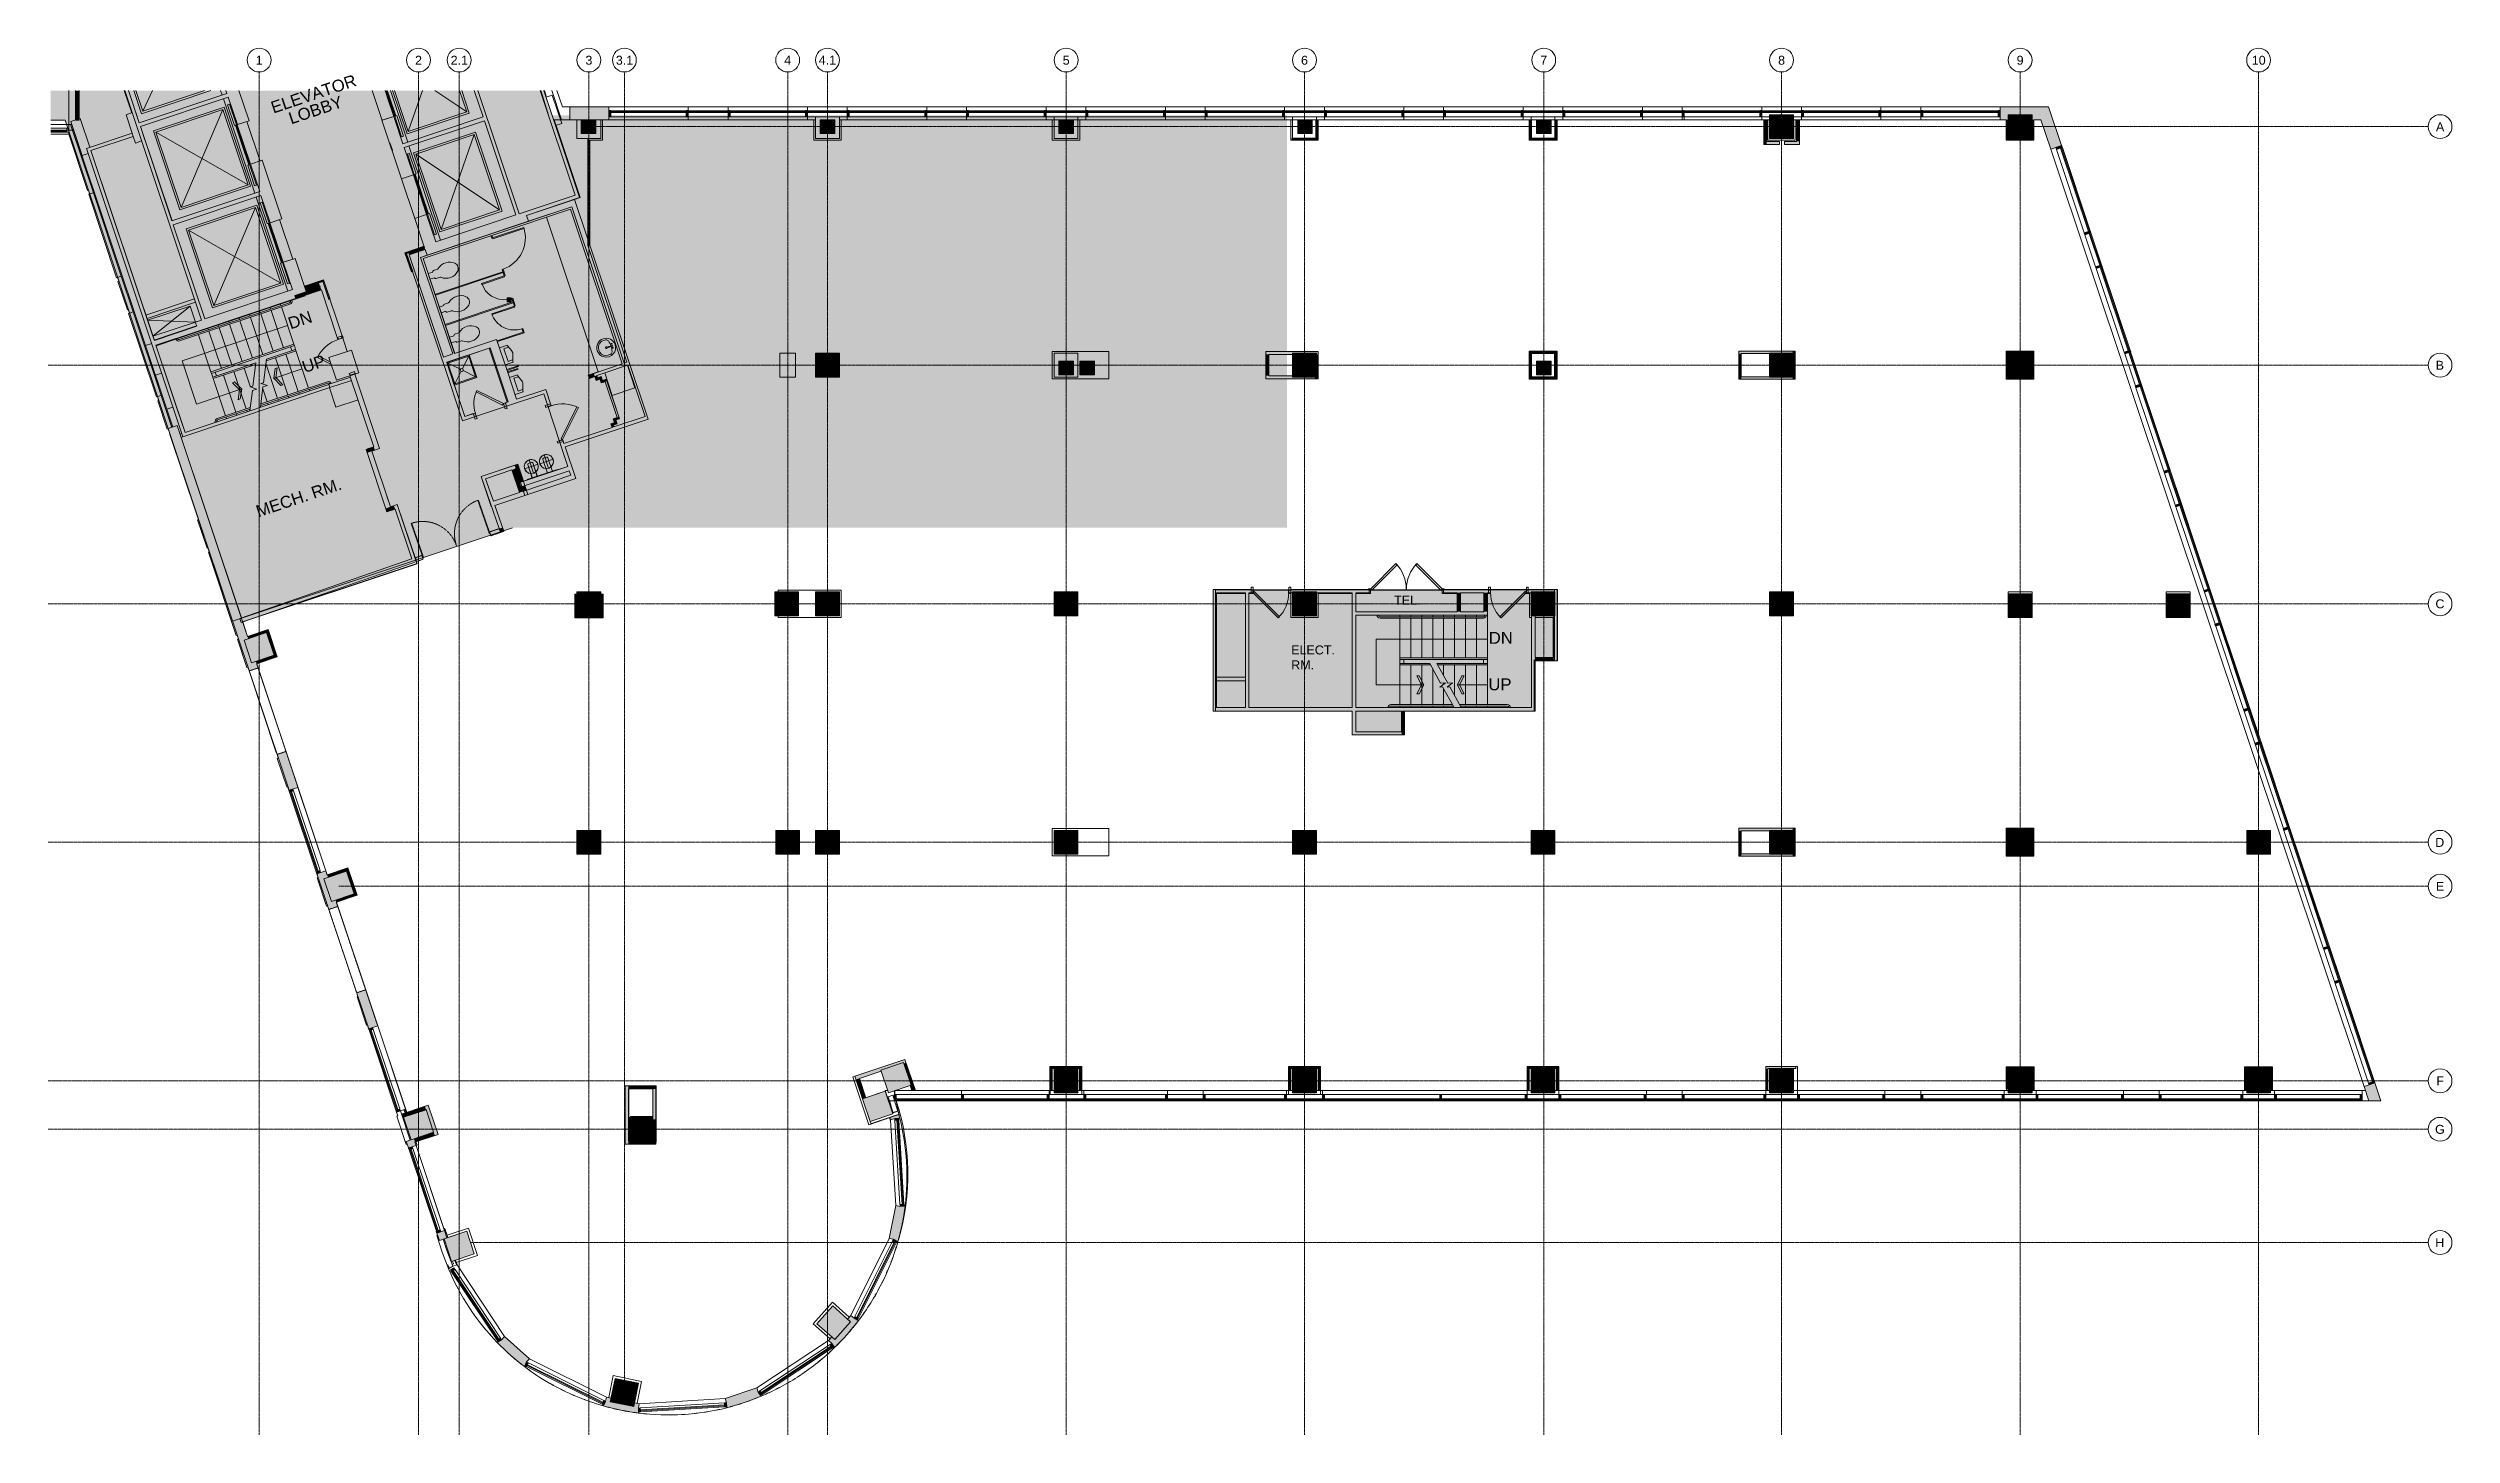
# Model space of a CAD drawing. Header units: inches. Extents: x 628 to 4002, y -382 to 1379.
# Drawn here: x 1584 to 4002, y -16 to 1379 of the extents above; entities that cross this region are included whole.
import ezdxf

# ---------------------------------------------------------------- set-up
doc = ezdxf.new("R2010")
doc.units = ezdxf.units.IN
doc.header["$MEASUREMENT"] = 0
doc.linetypes.add('Demolished', pattern=[0.1875, 0.125, -0.0625])
doc.linetypes.add('Grid Line 1_2_', pattern=[0.875, 0.5, -0.125, 0.125, -0.125])
for name, color, linetype, lineweight in [('7200-WISCONSIN-AVE-6TH-FLOOR-031418_dwg', 8, 'Continuous', 9), ('A-AREA', 32, 'Continuous', 13), ('A-DETL', 90, 'Continuous', 9), ('A-DETL-GENF', 92, 'Continuous', 9), ('A-DETL-THIN', 151, 'Continuous', 9), ('A-DOOR', 31, 'Continuous', 13), ('A-DOOR-FRAM', 31, 'Continuous', 20), ('A-GENM', 13, 'Continuous', 13), ('A-GLAZ-CURT', 52, 'Continuous', 13), ('A-GLAZ-CWMG', 51, 'Continuous', 13), ('A-WALL', 113, 'Continuous', 13), ('A-WALL-PATT', 111, 'Continuous', 13), ('Bb-col', 7, 'Continuous', 9), ('Bb-cor', 7, 'Continuous', 9), ('Bb-fix', 7, 'Continuous', 9), ('Bb-glaz', 7, 'Continuous', 9), ('Bb-mullion', 7, 'Continuous', 9), ('Bb-txt', 7, 'Continuous', 9), ('I-WALL', 2, 'Continuous', 13), ('P-SANR-FIXT', 6, 'Continuous', 13), ('Propidex Polylines', 7, 'Continuous', 9), ('Q-CASE', 31, 'Continuous', 13), ('S-COLS', 52, 'Continuous', 13), ('S-GRID', 1, 'Continuous', 9), ('S-GRID-IDEN', 1, 'Continuous', 9)]:
    doc.layers.add(name, color=color, linetype=linetype, lineweight=lineweight)
doc.styles.add('Arial', font='arial.ttf', dxfattribs={"height": 12})
doc.styles.add('Arial_1', font='arial.ttf', dxfattribs={"height": 9})
doc.styles.add('Swis721 Lt BT', font='swissl.ttf', dxfattribs={"height": 9})

msp = doc.modelspace()

# ---------------------------------------------------------------- texts
at = {"layer": 'S-GRID-IDEN', "char_height": 9, "attachment_point": 1, "style": 'Swis721 Lt BT'}
for s, insert, width in [('1', (1792.4, 1371.4), 8.181), ('2', (1952.8, 1371.4), 8.181), ('2.1', (1988.6, 1371.4), 20.604), ('3', (2124.2, 1371.4), 8.181), ('3.1', (2154.8, 1371.4), 20.604), ('4', (2324.2, 1371.4), 8.181), ('4.1', (2359, 1371.6), 20.604), ('5', (2604.4, 1371.4), 8.181), ('6', (2844.2, 1371.4), 8.181), ('7', (3084.9, 1371.4), 8.181), ('8', (3324.2, 1371.4), 8.181), ('9', (3564.2, 1371.4), 8.181), ('10', (3800.8, 1371.4), 16.362), ('A', (3986.1, 1304.5), 9.393), ('B', (3985.8, 1064.5), 9.999), ('C', (3985.6, 824.5), 10.605), ('D', (3985.4, 584.5), 10.908), ('E', (3986.1, 540.3), 9.393), ('F', (3986.5, 344.5), 8.787), ('G', (3985.2, 295.8), 11.514), ('H', (3985.4, 181.8), 10.908)]:
    msp.add_mtext(s, dxfattribs=dict(at, insert=insert, width=width))

# ---------------------------------------------------------------- blocks, each defined once
blk = doc.blocks.new('Concrete-Rectangular-Column - 24 x 24-4901126-6TH FLOOR DEMOLITION PLAN')
at = {"layer": 'S-COLS', "lineweight": 9}
blk.add_hatch(color=7, dxfattribs=at).paths.add_polyline_path([(12, -12), (12, 12), (-12, 12), (-12, -12)], flags=0)
at = {"layer": 'S-COLS', "color": 8, "lineweight": 20}
for p, q in [((12, 12), (-12, 12)), ((-12, 12), (-12, -12)), ((12, -12), (12, 12)), ((-12, -12), (12, -12))]:
    blk.add_line(p, q, dxfattribs=at)
blk = doc.blocks.new('Concrete-Rectangular-Column - 14_ x 14_-4901127-6TH FLOOR DEMOLITION PLAN')
at = {"layer": 'S-COLS', "lineweight": 9}
blk.add_hatch(color=7, dxfattribs=at).paths.add_polyline_path([(-7, -7.375), (7, -7.375), (7, 7.375), (-7, 7.375)], flags=0)
at = {"layer": 'S-COLS', "color": 8, "lineweight": 20}
for p, q in [((7, 7.375), (-7, 7.375)), ((-7, 7.375), (-7, -7.375)), ((7, -7.375), (7, 7.375)), ((-7, -7.375), (7, -7.375))]:
    blk.add_line(p, q, dxfattribs=at)
blk = doc.blocks.new('Elevator Door-Center - 42_ x 84_-4849891-6TH FLOOR DEMOLITION PLAN')
at = {"layer": 'A-DOOR'}
for points in [[(-4, 6.3), (-4, 8.2), (-24.9, 8.2), (-24.9, 6.3), (-7.6, 6.3)], [(17.1, 6.3), (17.1, 8.2), (-3.8, 8.2), (-3.8, 6.3), (16.5, 6.3)]]:
    blk.add_hatch(color=250, dxfattribs=at).paths.add_polyline_path(points, flags=0)
at = {"layer": 'A-DOOR', "color": 8, "lineweight": 20}
for p, q in [((-4, 8.2), (-24.9, 8.2)), ((-24.9, 8.2), (-24.9, 6.3)), ((-24.9, 6.3), (-4, 6.3)), ((-4, 6.3), (-4, 8.2)), ((17.1, 8.2), (-3.8, 8.2)), ((-3.8, 8.2), (-3.8, 6.3)), ((-3.8, 6.3), (17.1, 6.3)), ((17.1, 6.3), (17.1, 8.2))]:
    blk.add_line(p, q, dxfattribs=at)
blk = doc.blocks.new('Elevator Door-Center - 42_ x 84_-V1-6TH FLOOR DEMOLITION PLAN')
at = {"layer": 'A-DOOR'}
for points in [[(-4, 6.2), (-4, 8.2), (-9.7, 8.2), (-10.3, 6.2)], [(17.1, 6.2), (17.1, 8.2), (-3.8, 8.2), (-3.8, 6.2), (2, 6.2)]]:
    blk.add_hatch(color=250, dxfattribs=at).paths.add_polyline_path(points, flags=0)
at = {"layer": 'A-DOOR', "color": 8, "lineweight": 20}
for p, q in [((-10.3, 6.2), (-4, 6.2)), ((-4, 8.2), (-9.7, 8.2)), ((-4, 6.2), (-4, 8.2)), ((17.1, 8.2), (-3.8, 8.2)), ((-3.8, 8.2), (-3.8, 6.2)), ((-3.8, 6.2), (17.1, 6.2)), ((17.1, 6.2), (17.1, 8.2))]:
    blk.add_line(p, q, dxfattribs=at)
blk = doc.blocks.new('Elevator Door-Center - 42_ x 84_-4852519-6TH FLOOR DEMOLITION PLAN')
at = {"layer": 'A-DOOR'}
for points in [[(-4, -8.2), (-4, -6.3), (-24.9, -6.3), (-24.9, -8.2)], [(17.1, -8.2), (17.1, -6.3), (-3.8, -6.3), (-3.8, -8.2), (11.9, -8.2)]]:
    blk.add_hatch(color=250, dxfattribs=at).paths.add_polyline_path(points, flags=0)
at = {"layer": 'A-DOOR', "color": 8, "lineweight": 20}
for p, q in [((-24.9, -8.2), (-24.9, -6.3)), ((-24.9, -6.3), (-4, -6.3)), ((-4, -8.2), (-24.9, -8.2)), ((-4, -6.3), (-4, -8.2)), ((-3.8, -8.2), (-3.8, -6.3)), ((-3.8, -6.3), (17.1, -6.3)), ((17.1, -8.2), (-3.8, -8.2)), ((17.1, -6.3), (17.1, -8.2))]:
    blk.add_line(p, q, dxfattribs=at)
blk = doc.blocks.new('ELEVATOR CALLING - ELEVATOR CALLING-4852985-6TH FLOOR DEMOLITION PLAN')
at = {"layer": 'A-GENM', "color": 8, "lineweight": 20}
for p, q in [((4, 6), (-4, 6)), ((-4, 6), (-4, 5.75)), ((-4, 5.75), (4, 5.75)), ((4, 5.75), (4, 6))]:
    blk.add_line(p, q, dxfattribs=at)
blk = doc.blocks.new('Single Flush - OTJ_SOLIDFLUSH_ALUM  30_-6345621-6TH FLOOR DEMOLITION PLAN')
at = {"layer": 'A-DOOR', "color": 8, "lineweight": 20}
for p, q in [((-6.2, 22.8), (-7.4, 21.6)), ((-7.4, 21.6), (13.7, 0.5)), ((14.9, 1.7), (-6.2, 22.8)), ((13.7, 0.5), (14.9, 1.7))]:
    blk.add_line(p, q, dxfattribs=at)
at = {"layer": 'A-DOOR', "lineweight": 9}
blk.add_arc((14.9, 1.7), 29.8, 135, 180.5, dxfattribs=at)
at = {"layer": 'A-DOOR-FRAM', "color": 8}
for p, q in [((-17, -4), (-17, 1.7)), ((-17, 1.7), (-15, 1.7)), ((-15, -4), (-15, 1.7)), ((15, -4), (15, 1.7)), ((15, 1.7), (17, 1.7)), ((17, -4), (17, 1.7)), ((-17, -4), (-15, -4)), ((15, -4), (17, -4))]:
    blk.add_line(p, q, dxfattribs=at)
blk = doc.blocks.new('Plumbing Fixtures 8 - Plumbing Fixtures 1-4934093-6TH FLOOR DEMOLITION PLAN')
at = {"layer": 'P-SANR-FIXT', "lineweight": 9}
for p, q in [((2115.4, 454.6), (2112.6, 451.8)), ((2112.6, 451.8), (2115.4, 448.9)), ((2113.1, 451.8), (2115.4, 454.1)), ((2113.6, 451.2), (2113.1, 451.8)), ((2116, 453.5), (2113.6, 451.2)), ((2114, 450.9), (2116.3, 453.2)), ((2114.5, 450.3), (2114, 450.9)), ((2116.8, 452.7), (2114.5, 450.3)), ((2114.8, 450), (2117.2, 452.3)), ((2115.4, 449.5), (2114.8, 450)), ((2118.2, 451.8), (2115.4, 454.6)), ((2115.4, 454.1), (2116, 453.5)), ((2115.4, 448.9), (2118.2, 451.8)), ((2117.7, 451.8), (2115.4, 449.5)), ((2116.3, 453.2), (2116.8, 452.7)), ((2117.2, 452.3), (2117.7, 451.8))]:
    blk.add_line(p, q, dxfattribs=at)
blk = doc.blocks.new('Single Flush - OTJ_SOLIDFLUSH_ALUM-6381519-6TH FLOOR DEMOLITION PLAN')
at = {"layer": 'A-DOOR', "color": 8, "lineweight": 20}
for p, q in [((-8.7, -26.6), (1, -17)), ((3.4, -17), (-7.4, -27.8)), ((-7.4, -27.8), (-8.7, -26.6))]:
    blk.add_line(p, q, dxfattribs=at)
at = {"layer": 'A-DOOR', "lineweight": 9}
blk.add_arc((17.9, -2.5), 35.8, 179.5, 225, dxfattribs=at)
at = {"layer": 'A-DOOR-FRAM', "color": 8}
for p, q in [((-20, 3.2), (-20, -2.5)), ((-20, 3.2), (-18, 3.2)), ((-18, 3.2), (-18, -2.5)), ((18, 3.2), (18, -2.5)), ((18, 3.2), (20, 3.2)), ((20, 3.2), (20, -2.5)), ((-20, -2.5), (-18, -2.5)), ((18, -2.5), (20, -2.5))]:
    blk.add_line(p, q, dxfattribs=at)
blk = doc.blocks.new('Walls 3 - Walls 1-4934202-6TH FLOOR DEMOLITION PLAN')
at = {"layer": 'A-WALL', "lineweight": 9}
for points in [[(2833.4, 1153.9), (2834.7, 1154.4), (2828.6, 1172.4), (2846.7, 1178.4), (2846.2, 1179.7), (2826.9, 1173.3), (2831.2, 1160.5)], [(2751.2, 1126.5), (2751.6, 1126.6), (2745.1, 1145.9), (2725.8, 1139.5), (2726.2, 1138.2), (2744.2, 1144.2), (2744.7, 1142.8), (2745.2, 1144.5), (2751.2, 1126.6)]]:
    blk.add_hatch(color=7, dxfattribs=at).paths.add_polyline_path(points, flags=0)
at = {"layer": 'A-WALL', "color": 8, "lineweight": 20}
for p, q in [((2846.2, 1179.7), (2826.9, 1173.3)), ((2826.9, 1173.3), (2833.4, 1153.9)), ((2828.6, 1172.4), (2846.7, 1178.4)), ((2834.7, 1154.4), (2828.6, 1172.4)), ((2846.7, 1178.4), (2846.2, 1179.7)), ((2745.1, 1145.9), (2725.8, 1139.5)), ((2725.8, 1139.5), (2726.2, 1138.2)), ((2726.2, 1138.2), (2744.2, 1144.2)), ((2744.2, 1144.2), (2750.3, 1126.2)), ((2751.6, 1126.6), (2745.1, 1145.9)), ((2833.4, 1153.9), (2834.7, 1154.4)), ((2750.3, 1126.2), (2751.6, 1126.6))]:
    blk.add_line(p, q, dxfattribs=at)
blk = doc.blocks.new('Sink Vanity-Round - 19_ x 19_-4893120-6TH FLOOR DEMOLITION PLAN')
at = {"layer": 'P-SANR-FIXT', "lineweight": 9}
for p, q in [((3.4, 9.7), (3.4, 5.4)), ((4.2, 9.7), (4.2, 5.4))]:
    blk.add_line(p, q, dxfattribs=at)
for centre, radius, start, end in [((3.8, 3.4), 9.5, 90, 270), ((3.8, 3.4), 7.93, 165.3071, 14.6929), ((0.1, 4.1), 4.12, 120.7927, 162.1904), ((3.8, -9.2), 17.8, 91.2067, 109.2086), ((1.8, 9.7), 0.5, 360, 180), ((1.8, 9.7), 0.5, 180, 360), ((3.8, 3.4), 0.813, 360, 180), ((3.8, 3.4), 0.813, 180, 360), ((3.8, 9.7), 0.375, 360, 180), ((3.8, 5.4), 0.375, 180, 360), ((3.8, 3.4), 9.5, 270, 90), ((3.8, -9.2), 17.8, 70.7914, 88.7933), ((5.8, 9.7), 0.5, 360, 180), ((5.8, 9.7), 0.5, 180, 360), ((7.6, 4.1), 4.12, 17.8096, 59.2073)]:
    blk.add_arc(centre, radius, start, end, dxfattribs=at)
blk = doc.blocks.new('WOMENS_ SINKS7 - WOMENS_ SINKS-4985055-6TH FLOOR DEMOLITION PLAN')
at = {"layer": 'Q-CASE', "lineweight": 9}
blk.add_line((3104.6, 1199.2), (3104.6, 1035.2), dxfattribs=at)
blk = doc.blocks.new('urinal partition3 - urinal partition1-4988773-6TH FLOOR DEMOLITION PLAN')
at = {"layer": 'P-SANR-FIXT', "lineweight": 9}
for p, q in [((3176.3, 1510.6), (3175.6, 1509.9)), ((3175.6, 1509.9), (3184.1, 1501.4)), ((3184.8, 1502.1), (3176.3, 1510.6)), ((3184.1, 1501.4), (3184.8, 1502.1))]:
    blk.add_line(p, q, dxfattribs=at)
blk = doc.blocks.new('P-Drinking_Fountain-Wall_Mounted - HI-LO-5020018-6TH FLOOR DEMOLITION PLAN')
at = {"layer": 'P-SANR-FIXT', "lineweight": 9}
for p, q in [((43.1, 2.1), (11.1, 2.1)), ((11.1, 2.1), (11.1, 1.6)), ((11.1, 2.1), (11.1, 1.6)), ((43.1, 2.1), (11.1, 2.1)), ((26.3, 13.1), (12, 13.1)), ((16.4, 16.1), (16.4, 1.8)), ((16.4, 16.1), (16.4, 1.6)), ((20.7, 17.1), (17.4, 17.1)), ((20.7, 17.1), (17.4, 17.1)), ((19.1, 6.1), (19.1, 20.2)), ((21.7, 1.8), (21.7, 16.1)), ((21.7, 1.6), (21.7, 16.1)), ((42.3, 13.1), (28, 13.1)), ((32.4, 16.1), (32.4, 1.8)), ((32.4, 16.1), (32.4, 1.6)), ((36.7, 17.1), (33.4, 17.1)), ((36.7, 17.1), (33.4, 17.1)), ((35.1, 6.1), (35.1, 20.2)), ((37.7, 1.8), (37.7, 16.1)), ((37.7, 1.6), (37.7, 16.1)), ((43.1, 1.6), (43.1, 2.1)), ((43.1, 1.6), (43.1, 2.1))]:
    blk.add_line(p, q, dxfattribs=at)
for centre in [(19.1, 13.1), (35.1, 13.1)]:
    blk.add_circle(centre, 7.06, dxfattribs=at)
for centre, radius, start, end in [((19.1, 13.1), 7.06, 360, 180), ((19.1, 13.1), 7.06, 180, 247.9798), ((17.4, 16.1), 1, 90, 180), ((17.4, 16.1), 1, 90, 180), ((16.6, 1.8), 0.15, 180, 270), ((20.7, 16.1), 1, 360, 90), ((20.7, 16.1), 1, 360, 90), ((21.5, 1.8), 0.15, 270, 0), ((19.1, 13.1), 7.06, 292.0202, 360), ((35.1, 13.1), 7.06, 360, 180), ((35.1, 13.1), 7.06, 180, 247.98), ((33.4, 16.1), 1, 90, 180), ((33.4, 16.1), 1, 90, 180), ((32.6, 1.8), 0.15, 180, 270), ((36.7, 16.1), 1, 0, 90), ((36.7, 16.1), 1, 360, 90), ((37.5, 1.8), 0.15, 270, 360), ((35.1, 13.1), 7.06, 292.02, 360)]:
    blk.add_arc(centre, radius, start, end, dxfattribs=at)
blk = doc.blocks.new('System Panel - Glazed-6292513-6TH FLOOR DEMOLITION PLAN')
at = {"layer": 'A-GLAZ-CURT', "lineweight": 9}
blk.add_hatch(color=7, dxfattribs=at).paths.add_polyline_path([(44.3, -0.5), (44.3, 0.5), (-44.3, 0.5), (-44.3, -0.5)], flags=0)
at = {"layer": 'A-GLAZ-CURT', "color": 8, "lineweight": 20}
for p, q in [((44.3, 0.5), (-44.3, 0.5)), ((-44.3, 0.5), (-44.3, -0.5)), ((44.3, -0.5), (44.3, 0.5)), ((-44.3, -0.5), (44.3, -0.5))]:
    blk.add_line(p, q, dxfattribs=at)
blk = doc.blocks.new('Rectangular Mullion - 2_ x 6_ rectangular-6292514-6TH FLOOR DEMOLITION PLAN')
at = {"layer": 'A-GLAZ-CWMG', "lineweight": 9}
blk.add_hatch(color=7, dxfattribs=at).paths.add_polyline_path([(-2, 4.9), (-2, -1.4), (0, -1.4), (0, 4.9), (-1.8, 4.9)], flags=0)
at = {"layer": 'A-GLAZ-CWMG', "color": 8, "lineweight": 20}
for p, q in [((0, 4.9), (-2, 4.9)), ((-2, 4.9), (-2, -1.4)), ((0, -1.4), (0, 4.9)), ((-2, -1.4), (0, -1.4))]:
    blk.add_line(p, q, dxfattribs=at)
blk = doc.blocks.new('Rectangular Mullion - 2_ x 6_ rectangular-6292515-6TH FLOOR DEMOLITION PLAN')
at = {"layer": 'A-GLAZ-CWMG', "lineweight": 9}
blk.add_hatch(color=7, dxfattribs=at).paths.add_polyline_path([(0, 4.9), (0, -1.4), (-2, -1.4), (-2, 4.9), (-0.7, 4.9)], flags=0)
at = {"layer": 'A-GLAZ-CWMG', "color": 8, "lineweight": 20}
for p, q in [((-2, 4.9), (0, 4.9)), ((-2, -1.4), (-2, 4.9)), ((0, 4.9), (0, -1.4)), ((0, -1.4), (-2, -1.4))]:
    blk.add_line(p, q, dxfattribs=at)
blk = doc.blocks.new('Rectangular Mullion - 2_ x 6_ rectangular-5910274-6TH FLOOR DEMOLITION PLAN')
at = {"layer": 'A-GLAZ-CWMG', "lineweight": 9}
for p, q in [((4516.6, 1193.2), (4488.5, 1277.1)), ((4522.5, 1195.2), (4494.5, 1279.1))]:
    blk.add_line(p, q, dxfattribs=at)
blk = doc.blocks.new('System Panel - Glazed-5927104-6TH FLOOR DEMOLITION PLAN')
at = {"layer": 'A-GLAZ-CURT', "lineweight": 9}
blk.add_hatch(color=7, dxfattribs=at).paths.add_polyline_path([(-22.3, -0.5), (32.9, -0.5), (32.9, 0.5), (-32.9, 0.5), (-32.9, -0.5), (-23.1, -0.5)], flags=0)
at = {"layer": 'A-GLAZ-CURT', "color": 8, "lineweight": 20}
for p, q in [((32.9, 0.5), (-32.9, 0.5)), ((-32.9, 0.5), (-32.9, -0.5)), ((32.9, -0.5), (32.9, 0.5)), ((-32.9, -0.5), (32.9, -0.5))]:
    blk.add_line(p, q, dxfattribs=at)
blk = doc.blocks.new('System Panel - Glazed-5927105-6TH FLOOR DEMOLITION PLAN')
at = {"layer": 'A-GLAZ-CURT', "lineweight": 9}
blk.add_hatch(color=7, dxfattribs=at).paths.add_polyline_path([(42.1, -0.5), (42.1, 0.5), (-42.1, 0.5), (-42.1, -0.5)], flags=0)
at = {"layer": 'A-GLAZ-CURT', "color": 8, "lineweight": 20}
for p, q in [((42.1, 0.5), (-42.1, 0.5)), ((-42.1, 0.5), (-42.1, -0.5)), ((42.1, -0.5), (42.1, 0.5)), ((-42.1, -0.5), (42.1, -0.5))]:
    blk.add_line(p, q, dxfattribs=at)
blk = doc.blocks.new('System Panel - Glazed-5927106-6TH FLOOR DEMOLITION PLAN')
at = {"layer": 'A-GLAZ-CURT', "lineweight": 9}
blk.add_hatch(color=7, dxfattribs=at).paths.add_polyline_path([(17.5, -0.5), (17.5, 0.5), (-17.5, 0.5), (-17.5, -0.5)], flags=0)
at = {"layer": 'A-GLAZ-CURT', "color": 8, "lineweight": 20}
for p, q in [((17.5, 0.5), (-17.5, 0.5)), ((-17.5, 0.5), (-17.5, -0.5)), ((17.5, -0.5), (17.5, 0.5)), ((-17.5, -0.5), (17.5, -0.5))]:
    blk.add_line(p, q, dxfattribs=at)
blk = doc.blocks.new('System Panel - Glazed-5927107-6TH FLOOR DEMOLITION PLAN')
at = {"layer": 'A-GLAZ-CURT', "lineweight": 9}
blk.add_hatch(color=7, dxfattribs=at).paths.add_polyline_path([(40, -0.5), (40, 0.5), (-40, 0.5), (-40, -0.5)], flags=0)
at = {"layer": 'A-GLAZ-CURT', "color": 8, "lineweight": 20}
for p, q in [((40, 0.5), (-40, 0.5)), ((-40, 0.5), (-40, -0.5)), ((40, -0.5), (40, 0.5)), ((-40, -0.5), (40, -0.5))]:
    blk.add_line(p, q, dxfattribs=at)
blk = doc.blocks.new('System Panel - Glazed-5927108-6TH FLOOR DEMOLITION PLAN')
at = {"layer": 'A-GLAZ-CURT', "lineweight": 9}
blk.add_hatch(color=7, dxfattribs=at).paths.add_polyline_path([(18, -0.5), (18, 0.5), (-18, 0.5), (-18, -0.5)], flags=0)
at = {"layer": 'A-GLAZ-CURT', "color": 8, "lineweight": 20}
for p, q in [((18, 0.5), (-18, 0.5)), ((-18, 0.5), (-18, -0.5)), ((18, -0.5), (18, 0.5)), ((-18, -0.5), (18, -0.5))]:
    blk.add_line(p, q, dxfattribs=at)
blk = doc.blocks.new('System Panel - Glazed-5927109-6TH FLOOR DEMOLITION PLAN')
at = {"layer": 'A-GLAZ-CURT', "lineweight": 9}
blk.add_hatch(color=7, dxfattribs=at).paths.add_polyline_path([(58, -0.5), (58, 0.5), (-58, 0.5), (-58, -0.5)], flags=0)
at = {"layer": 'A-GLAZ-CURT', "color": 8, "lineweight": 20}
for p, q in [((58, 0.5), (-58, 0.5)), ((-58, 0.5), (-58, -0.5)), ((58, -0.5), (58, 0.5)), ((-58, -0.5), (58, -0.5))]:
    blk.add_line(p, q, dxfattribs=at)
blk = doc.blocks.new('System Panel - Glazed-5927110-6TH FLOOR DEMOLITION PLAN')
at = {"layer": 'A-GLAZ-CURT', "lineweight": 9}
blk.add_hatch(color=7, dxfattribs=at).paths.add_polyline_path([(42, -0.5), (42, 0.5), (-42, 0.5), (-42, -0.5)], flags=0)
at = {"layer": 'A-GLAZ-CURT', "color": 8, "lineweight": 20}
for p, q in [((42, 0.5), (-42, 0.5)), ((-42, 0.5), (-42, -0.5)), ((42, -0.5), (42, 0.5)), ((-42, -0.5), (42, -0.5))]:
    blk.add_line(p, q, dxfattribs=at)
blk = doc.blocks.new('System Panel - Glazed-5927111-6TH FLOOR DEMOLITION PLAN')
at = {"layer": 'A-GLAZ-CURT', "lineweight": 9}
blk.add_hatch(color=7, dxfattribs=at).paths.add_polyline_path([(16, -0.5), (16, 0.5), (-16, 0.5), (-16, -0.5)], flags=0)
at = {"layer": 'A-GLAZ-CURT', "color": 8, "lineweight": 20}
for p, q in [((16, 0.5), (-16, 0.5)), ((-16, 0.5), (-16, -0.5)), ((16, -0.5), (16, 0.5)), ((-16, -0.5), (16, -0.5))]:
    blk.add_line(p, q, dxfattribs=at)
blk = doc.blocks.new('System Panel - Glazed-5927112-6TH FLOOR DEMOLITION PLAN')
at = {"layer": 'A-GLAZ-CURT', "lineweight": 9}
blk.add_hatch(color=7, dxfattribs=at).paths.add_polyline_path([(41.9, -0.5), (41.9, 0.5), (-41.9, 0.5), (-41.9, -0.5)], flags=0)
at = {"layer": 'A-GLAZ-CURT', "color": 8, "lineweight": 20}
for p, q in [((41.9, 0.5), (-41.9, 0.5)), ((-41.9, 0.5), (-41.9, -0.5)), ((41.9, -0.5), (41.9, 0.5)), ((-41.9, -0.5), (41.9, -0.5))]:
    blk.add_line(p, q, dxfattribs=at)
blk = doc.blocks.new('System Panel - Glazed-5927113-6TH FLOOR DEMOLITION PLAN')
at = {"layer": 'A-GLAZ-CURT', "lineweight": 9}
blk.add_hatch(color=7, dxfattribs=at).paths.add_polyline_path([(18.1, -0.5), (18.1, 0.5), (-18.1, 0.5), (-18.1, -0.5)], flags=0)
at = {"layer": 'A-GLAZ-CURT', "color": 8, "lineweight": 20}
for p, q in [((18.1, 0.5), (-18.1, 0.5)), ((-18.1, 0.5), (-18.1, -0.5)), ((18.1, -0.5), (18.1, 0.5)), ((-18.1, -0.5), (18.1, -0.5))]:
    blk.add_line(p, q, dxfattribs=at)
blk = doc.blocks.new('Rectangular Mullion - 2_ x 6_ rectangular-5927114-6TH FLOOR DEMOLITION PLAN')
at = {"layer": 'A-GLAZ-CWMG', "lineweight": 9}
blk.add_hatch(color=7, dxfattribs=at).paths.add_polyline_path([(-2, 1.4), (-2, -4.9), (0, -4.9), (0, 1.4), (-2, 1.4)], flags=0)
at = {"layer": 'A-GLAZ-CWMG', "color": 8, "lineweight": 20}
for p, q in [((0, 1.4), (-2, 1.4)), ((-2, 1.4), (-2, -4.9)), ((0, -4.9), (0, 1.4)), ((-2, -4.9), (0, -4.9))]:
    blk.add_line(p, q, dxfattribs=at)
blk = doc.blocks.new('Rectangular Mullion - 2_ x 6_ rectangular-5927115-6TH FLOOR DEMOLITION PLAN')
at = {"layer": 'A-GLAZ-CWMG', "lineweight": 9}
blk.add_hatch(color=7, dxfattribs=at).paths.add_polyline_path([(0, 1.4), (0, -4.9), (-2, -4.9), (-2, 1.4)], flags=0)
at = {"layer": 'A-GLAZ-CWMG', "color": 8, "lineweight": 20}
for p, q in [((-2, 1.4), (0, 1.4)), ((-2, -4.9), (-2, 1.4)), ((0, 1.4), (0, -4.9)), ((0, -4.9), (-2, -4.9))]:
    blk.add_line(p, q, dxfattribs=at)
blk = doc.blocks.new('Rectangular Mullion - 2_ x 6_ rectangular-5909324-6TH FLOOR DEMOLITION PLAN')
at = {"layer": 'A-GLAZ-CWMG', "lineweight": 9}
for p, q in [((3386.9, 326.4), (3321.2, 326.4)), ((3386.9, 320.1), (3321.2, 320.1))]:
    blk.add_line(p, q, dxfattribs=at)
blk = doc.blocks.new('Rectangular Mullion - 2_ x 6_ rectangular-5927116-6TH FLOOR DEMOLITION PLAN')
at = {"layer": 'A-GLAZ-CWMG', "lineweight": 9}
blk.add_hatch(color=7, dxfattribs=at).paths.add_polyline_path([(-1, 1.4), (1, 1.4), (1, -4.9), (-1, -4.9), (-1, -3.8)], flags=0)
at = {"layer": 'A-GLAZ-CWMG', "color": 8, "lineweight": 20}
for p, q in [((-1, 1.4), (1, 1.4)), ((-1, -4.9), (-1, 1.4)), ((1, 1.4), (1, -4.9)), ((1, -4.9), (-1, -4.9))]:
    blk.add_line(p, q, dxfattribs=at)
blk = doc.blocks.new('Rectangular Mullion - 2_ x 6_ rectangular-5909326-6TH FLOOR DEMOLITION PLAN')
at = {"layer": 'A-GLAZ-CWMG', "lineweight": 9}
for p, q in [((3473, 326.4), (3388.9, 326.4)), ((3473, 320.1), (3388.9, 320.1))]:
    blk.add_line(p, q, dxfattribs=at)
blk = doc.blocks.new('Rectangular Mullion - 2_ x 6_ rectangular-5909327-6TH FLOOR DEMOLITION PLAN')
at = {"layer": 'A-GLAZ-CWMG', "lineweight": 9}
for p, q in [((3510, 326.4), (3475, 326.4)), ((3510, 320.1), (3475, 320.1))]:
    blk.add_line(p, q, dxfattribs=at)
blk = doc.blocks.new('Rectangular Mullion - 2_ x 6_ rectangular-5909328-6TH FLOOR DEMOLITION PLAN')
at = {"layer": 'A-GLAZ-CWMG', "lineweight": 9}
for p, q in [((3592, 326.4), (3512, 326.4)), ((3592, 320.1), (3512, 320.1))]:
    blk.add_line(p, q, dxfattribs=at)
blk = doc.blocks.new('Rectangular Mullion - 2_ x 6_ rectangular-5909329-6TH FLOOR DEMOLITION PLAN')
at = {"layer": 'A-GLAZ-CWMG', "lineweight": 9}
for p, q in [((3630, 326.4), (3594, 326.4)), ((3630, 320.1), (3594, 320.1))]:
    blk.add_line(p, q, dxfattribs=at)
blk = doc.blocks.new('Rectangular Mullion - 2_ x 6_ rectangular-5909330-6TH FLOOR DEMOLITION PLAN')
at = {"layer": 'A-GLAZ-CWMG', "lineweight": 9}
for p, q in [((3868, 326.4), (3752, 326.4)), ((3868, 320.1), (3752, 320.1))]:
    blk.add_line(p, q, dxfattribs=at)
blk = doc.blocks.new('Rectangular Mullion - 2_ x 6_ rectangular-5909331-6TH FLOOR DEMOLITION PLAN')
at = {"layer": 'A-GLAZ-CWMG', "lineweight": 9}
for p, q in [((3954, 326.4), (3870, 326.4)), ((3954, 320.1), (3870, 320.1))]:
    blk.add_line(p, q, dxfattribs=at)
blk = doc.blocks.new('Rectangular Mullion - 2_ x 6_ rectangular-5909332-6TH FLOOR DEMOLITION PLAN')
at = {"layer": 'A-GLAZ-CWMG', "lineweight": 9}
for p, q in [((3988, 326.4), (3956, 326.4)), ((3988, 320.1), (3956, 320.1))]:
    blk.add_line(p, q, dxfattribs=at)
blk = doc.blocks.new('Rectangular Mullion - 2_ x 6_ rectangular-5909333-6TH FLOOR DEMOLITION PLAN')
at = {"layer": 'A-GLAZ-CWMG', "lineweight": 9}
for p, q in [((4073.7, 326.4), (3990, 326.4)), ((4073.7, 320.1), (3990, 320.1))]:
    blk.add_line(p, q, dxfattribs=at)
blk = doc.blocks.new('Rectangular Mullion - 2_ x 6_ rectangular-5909334-6TH FLOOR DEMOLITION PLAN')
at = {"layer": 'A-GLAZ-CWMG', "lineweight": 9}
for p, q in [((4112, 326.4), (4075.7, 326.4)), ((4112, 320.1), (4075.7, 320.1))]:
    blk.add_line(p, q, dxfattribs=at)
blk = doc.blocks.new('System Panel - Glazed-6292516-6TH FLOOR DEMOLITION PLAN')
at = {"layer": 'A-GLAZ-CURT', "lineweight": 9}
blk.add_hatch(color=7, dxfattribs=at).paths.add_polyline_path([(16.9, -0.5), (16.9, 0.5), (-16.9, 0.5), (-16.9, -0.5), (9.2, -0.5)], flags=0)
at = {"layer": 'A-GLAZ-CURT', "color": 8, "lineweight": 20}
for p, q in [((16.9, 0.5), (-16.9, 0.5)), ((-16.9, 0.5), (-16.9, -0.5)), ((16.9, -0.5), (16.9, 0.5)), ((-16.9, -0.5), (16.9, -0.5))]:
    blk.add_line(p, q, dxfattribs=at)
blk = doc.blocks.new('Rectangular Mullion - 2_ x 6_ rectangular-5910276-6TH FLOOR DEMOLITION PLAN')
at = {"layer": 'A-GLAZ-CWMG', "lineweight": 9}
for p, q in [((4527.9, 1159.2), (4517.2, 1191.3)), ((4533.9, 1161.1), (4523.1, 1193.3))]:
    blk.add_line(p, q, dxfattribs=at)
blk = doc.blocks.new('System Panel - Glazed-6292517-6TH FLOOR DEMOLITION PLAN')
at = {"layer": 'A-GLAZ-CURT', "lineweight": 9}
blk.add_hatch(color=7, dxfattribs=at).paths.add_polyline_path([(44.3, -0.5), (44.3, 0.5), (-44.3, 0.5), (-44.3, -0.5)], flags=0)
at = {"layer": 'A-GLAZ-CURT', "color": 8, "lineweight": 20}
for p, q in [((44.3, 0.5), (-44.3, 0.5)), ((-44.3, 0.5), (-44.3, -0.5)), ((44.3, -0.5), (44.3, 0.5)), ((-44.3, -0.5), (44.3, -0.5))]:
    blk.add_line(p, q, dxfattribs=at)
blk = doc.blocks.new('Rectangular Mullion - 2_ x 6_ rectangular-V2-6TH FLOOR DEMOLITION PLAN')
at = {"layer": 'A-GLAZ-CWMG', "lineweight": 9}
for p, q in [((4556.6, 1073.3), (4528.6, 1157.3)), ((4562.6, 1075.3), (4534.5, 1159.2))]:
    blk.add_line(p, q, dxfattribs=at)
blk = doc.blocks.new('System Panel - Glazed-6292518-6TH FLOOR DEMOLITION PLAN')
at = {"layer": 'A-GLAZ-CURT', "lineweight": 9}
blk.add_hatch(color=7, dxfattribs=at).paths.add_polyline_path([(16.9, -0.5), (16.9, 0.5), (-16.9, 0.5), (-16.9, -0.5), (5.8, -0.5)], flags=0)
at = {"layer": 'A-GLAZ-CURT', "color": 8, "lineweight": 20}
for p, q in [((16.9, 0.5), (-16.9, 0.5)), ((-16.9, 0.5), (-16.9, -0.5)), ((16.9, -0.5), (16.9, 0.5)), ((-16.9, -0.5), (16.9, -0.5))]:
    blk.add_line(p, q, dxfattribs=at)
blk = doc.blocks.new('Rectangular Mullion - 2_ x 6_ rectangular-V3-6TH FLOOR DEMOLITION PLAN')
at = {"layer": 'A-GLAZ-CWMG', "lineweight": 9}
for p, q in [((4568, 1039.3), (4557.3, 1071.4)), ((4573.9, 1041.3), (4563.2, 1073.4))]:
    blk.add_line(p, q, dxfattribs=at)
blk = doc.blocks.new('System Panel - Glazed-6292519-6TH FLOOR DEMOLITION PLAN')
at = {"layer": 'A-GLAZ-CURT', "lineweight": 9}
blk.add_hatch(color=7, dxfattribs=at).paths.add_polyline_path([(44.3, -0.5), (44.3, 0.5), (-44.3, 0.5), (-44.3, -0.5), (-2.7, -0.5)], flags=0)
at = {"layer": 'A-GLAZ-CURT', "color": 8, "lineweight": 20}
for p, q in [((44.3, 0.5), (-44.3, 0.5)), ((-44.3, 0.5), (-44.3, -0.5)), ((44.3, -0.5), (44.3, 0.5)), ((-44.3, -0.5), (44.3, -0.5))]:
    blk.add_line(p, q, dxfattribs=at)
blk = doc.blocks.new('System Panel - Glazed-6292520-6TH FLOOR DEMOLITION PLAN')
at = {"layer": 'A-GLAZ-CURT', "lineweight": 9}
blk.add_hatch(color=7, dxfattribs=at).paths.add_polyline_path([(16.9, -0.5), (16.9, 0.5), (-16.9, 0.5), (-16.9, -0.5), (5.8, -0.5)], flags=0)
at = {"layer": 'A-GLAZ-CURT', "color": 8, "lineweight": 20}
for p, q in [((16.9, 0.5), (-16.9, 0.5)), ((-16.9, 0.5), (-16.9, -0.5)), ((16.9, -0.5), (16.9, 0.5)), ((-16.9, -0.5), (16.9, -0.5))]:
    blk.add_line(p, q, dxfattribs=at)
blk = doc.blocks.new('System Panel - Glazed-6292521-6TH FLOOR DEMOLITION PLAN')
at = {"layer": 'A-GLAZ-CURT', "lineweight": 9}
blk.add_hatch(color=7, dxfattribs=at).paths.add_polyline_path([(44.2, -0.5), (44.2, 0.5), (-44.2, 0.5), (-44.2, -0.5)], flags=0)
at = {"layer": 'A-GLAZ-CURT', "color": 8, "lineweight": 20}
for p, q in [((44.2, 0.5), (-44.2, 0.5)), ((-44.2, 0.5), (-44.2, -0.5)), ((44.2, -0.5), (44.2, 0.5)), ((-44.2, -0.5), (44.2, -0.5))]:
    blk.add_line(p, q, dxfattribs=at)
blk = doc.blocks.new('Rectangular Mullion - 2_ x 6_ rectangular-V4-6TH FLOOR DEMOLITION PLAN')
at = {"layer": 'A-GLAZ-CWMG', "lineweight": 9}
for p, q in [((4642.7, 835.6), (4614.6, 919.5)), ((4636.8, 833.6), (4608.7, 917.5))]:
    blk.add_line(p, q, dxfattribs=at)
blk = doc.blocks.new('System Panel - Glazed-6292522-6TH FLOOR DEMOLITION PLAN')
at = {"layer": 'A-GLAZ-CURT', "lineweight": 9}
blk.add_hatch(color=7, dxfattribs=at).paths.add_polyline_path([(16.9, -0.5), (16.9, 0.5), (-16.9, 0.5), (-16.9, -0.5), (5.8, -0.5)], flags=0)
at = {"layer": 'A-GLAZ-CURT', "color": 8, "lineweight": 20}
for p, q in [((16.9, 0.5), (-16.9, 0.5)), ((-16.9, 0.5), (-16.9, -0.5)), ((16.9, -0.5), (16.9, 0.5)), ((-16.9, -0.5), (16.9, -0.5))]:
    blk.add_line(p, q, dxfattribs=at)
blk = doc.blocks.new('System Panel - Glazed-6292523-6TH FLOOR DEMOLITION PLAN')
at = {"layer": 'A-GLAZ-CURT', "lineweight": 9}
blk.add_hatch(color=7, dxfattribs=at).paths.add_polyline_path([(44.2, -0.5), (44.2, 0.5), (-44.2, 0.5), (-44.2, -0.5)], flags=0)
at = {"layer": 'A-GLAZ-CURT', "color": 8, "lineweight": 20}
for p, q in [((44.2, 0.5), (-44.2, 0.5)), ((-44.2, 0.5), (-44.2, -0.5)), ((44.2, -0.5), (44.2, 0.5)), ((-44.2, -0.5), (44.2, -0.5))]:
    blk.add_line(p, q, dxfattribs=at)
blk = doc.blocks.new('Rectangular Mullion - 2_ x 6_ rectangular-V5-6TH FLOOR DEMOLITION PLAN')
at = {"layer": 'A-GLAZ-CWMG', "lineweight": 9}
for p, q in [((4682.7, 715.7), (4654.7, 799.7)), ((4676.8, 713.8), (4648.8, 797.7))]:
    blk.add_line(p, q, dxfattribs=at)
blk = doc.blocks.new('System Panel - Glazed-6292524-6TH FLOOR DEMOLITION PLAN')
at = {"layer": 'A-GLAZ-CURT', "lineweight": 9}
blk.add_hatch(color=7, dxfattribs=at).paths.add_polyline_path([(16.9, -0.5), (16.9, 0.5), (-16.9, 0.5), (-16.9, -0.5), (5.8, -0.5)], flags=0)
at = {"layer": 'A-GLAZ-CURT', "color": 8, "lineweight": 20}
for p, q in [((16.9, 0.5), (-16.9, 0.5)), ((-16.9, 0.5), (-16.9, -0.5)), ((16.9, -0.5), (16.9, 0.5)), ((-16.9, -0.5), (16.9, -0.5))]:
    blk.add_line(p, q, dxfattribs=at)
blk = doc.blocks.new('System Panel - Glazed-6292525-6TH FLOOR DEMOLITION PLAN')
at = {"layer": 'A-GLAZ-CURT', "lineweight": 9}
blk.add_hatch(color=7, dxfattribs=at).paths.add_polyline_path([(44.2, -0.5), (44.2, 0.5), (-44.2, 0.5), (-44.2, -0.5), (33.2, -0.5)], flags=0)
at = {"layer": 'A-GLAZ-CURT', "color": 8, "lineweight": 20}
for p, q in [((44.2, 0.5), (-44.2, 0.5)), ((-44.2, 0.5), (-44.2, -0.5)), ((44.2, -0.5), (44.2, 0.5)), ((-44.2, -0.5), (44.2, -0.5))]:
    blk.add_line(p, q, dxfattribs=at)
blk = doc.blocks.new('Rectangular Mullion - 2_ x 6_ rectangular-V6-6TH FLOOR DEMOLITION PLAN')
at = {"layer": 'A-GLAZ-CWMG', "lineweight": 9}
for p, q in [((4716.9, 593.9), (4688.8, 677.8)), ((4722.8, 595.9), (4694.7, 679.8))]:
    blk.add_line(p, q, dxfattribs=at)
blk = doc.blocks.new('System Panel - Glazed-6292526-6TH FLOOR DEMOLITION PLAN')
at = {"layer": 'A-GLAZ-CURT', "lineweight": 9}
blk.add_hatch(color=7, dxfattribs=at).paths.add_polyline_path([(62.2, -0.5), (62.2, 0.5), (-62.2, 0.5), (-62.2, -0.5)], flags=0)
at = {"layer": 'A-GLAZ-CURT', "color": 8, "lineweight": 20}
for p, q in [((62.2, 0.5), (-62.2, 0.5)), ((-62.2, 0.5), (-62.2, -0.5)), ((62.2, -0.5), (62.2, 0.5)), ((-62.2, -0.5), (62.2, -0.5))]:
    blk.add_line(p, q, dxfattribs=at)
blk = doc.blocks.new('Rectangular Mullion - 2_ x 6_ rectangular-5910278-6TH FLOOR DEMOLITION PLAN')
at = {"layer": 'A-GLAZ-CWMG', "lineweight": 9}
for p, q in [((4756.9, 474), (4717.5, 592)), ((4762.9, 476), (4723.4, 594))]:
    blk.add_line(p, q, dxfattribs=at)
blk = doc.blocks.new('System Panel - Glazed-6292527-6TH FLOOR DEMOLITION PLAN')
at = {"layer": 'A-GLAZ-CURT', "lineweight": 9}
blk.add_hatch(color=7, dxfattribs=at).paths.add_polyline_path([(16.9, -0.5), (16.9, 0.5), (-16.9, 0.5), (-16.9, -0.5), (5.8, -0.5)], flags=0)
at = {"layer": 'A-GLAZ-CURT', "color": 8, "lineweight": 20}
for p, q in [((16.9, 0.5), (-16.9, 0.5)), ((-16.9, 0.5), (-16.9, -0.5)), ((16.9, -0.5), (16.9, 0.5)), ((-16.9, -0.5), (16.9, -0.5))]:
    blk.add_line(p, q, dxfattribs=at)
blk = doc.blocks.new('System Panel - Glazed-6292528-6TH FLOOR DEMOLITION PLAN')
at = {"layer": 'A-GLAZ-CURT', "lineweight": 9}
blk.add_hatch(color=7, dxfattribs=at).paths.add_polyline_path([(52.8, -0.5), (52.8, 0.5), (-52.8, 0.5), (-52.8, -0.5)], flags=0)
at = {"layer": 'A-GLAZ-CURT', "color": 8, "lineweight": 20}
for p, q in [((52.8, 0.5), (-52.8, 0.5)), ((-52.8, 0.5), (-52.8, -0.5)), ((52.8, -0.5), (52.8, 0.5)), ((-52.8, -0.5), (52.8, -0.5))]:
    blk.add_line(p, q, dxfattribs=at)
blk = doc.blocks.new('Rectangular Mullion - 2_ x 6_ rectangular-5910280-6TH FLOOR DEMOLITION PLAN')
at = {"layer": 'A-GLAZ-CWMG', "lineweight": 9}
for p, q in [((4802.4, 337.9), (4768.9, 438.1)), ((4808.4, 339.9), (4774.9, 440.1))]:
    blk.add_line(p, q, dxfattribs=at)
blk = doc.blocks.new('Rectangular Mullion - 2_ x 6_ rectangular-6292512-6TH FLOOR DEMOLITION PLAN')
at = {"layer": 'A-GLAZ-CWMG', "lineweight": 9}
blk.add_hatch(color=7, dxfattribs=at).paths.add_polyline_path([(1, 4.9), (1, -1.4), (-1, -1.4), (-1, 4.9)], flags=0)
at = {"layer": 'A-GLAZ-CWMG', "color": 8, "lineweight": 20}
for p, q in [((-1, 4.9), (1, 4.9)), ((-1, -1.4), (-1, 4.9)), ((1, 4.9), (1, -1.4)), ((1, -1.4), (-1, -1.4))]:
    blk.add_line(p, q, dxfattribs=at)
blk = doc.blocks.new('System Panel - Glazed-5927131-6TH FLOOR DEMOLITION PLAN')
at = {"layer": 'A-GLAZ-CURT', "lineweight": 9}
blk.add_hatch(color=7, dxfattribs=at).paths.add_polyline_path([(-38, 0.5), (-38, -0.5), (38, -0.5), (38, 0.5)], flags=0)
at = {"layer": 'A-GLAZ-CURT', "color": 8, "lineweight": 20}
for p, q in [((38, 0.5), (-38, 0.5)), ((-38, 0.5), (-38, -0.5)), ((38, -0.5), (38, 0.5)), ((-38, -0.5), (38, -0.5))]:
    blk.add_line(p, q, dxfattribs=at)
blk = doc.blocks.new('System Panel - Glazed-5927132-6TH FLOOR DEMOLITION PLAN')
at = {"layer": 'A-GLAZ-CURT', "lineweight": 9}
blk.add_hatch(color=7, dxfattribs=at).paths.add_polyline_path([(-20, 0.5), (-20, -0.5), (20, -0.5), (20, 0.5)], flags=0)
at = {"layer": 'A-GLAZ-CURT', "color": 8, "lineweight": 20}
for p, q in [((20, 0.5), (-20, 0.5)), ((-20, 0.5), (-20, -0.5)), ((20, -0.5), (20, 0.5)), ((-20, -0.5), (20, -0.5))]:
    blk.add_line(p, q, dxfattribs=at)
blk = doc.blocks.new('System Panel - Glazed-5927133-6TH FLOOR DEMOLITION PLAN')
at = {"layer": 'A-GLAZ-CURT', "lineweight": 9}
blk.add_hatch(color=7, dxfattribs=at).paths.add_polyline_path([(-38, 0.5), (-38, -0.5), (38, -0.5), (38, 0.5)], flags=0)
at = {"layer": 'A-GLAZ-CURT', "color": 8, "lineweight": 20}
for p, q in [((38, 0.5), (-38, 0.5)), ((-38, 0.5), (-38, -0.5)), ((38, -0.5), (38, 0.5)), ((-38, -0.5), (38, -0.5))]:
    blk.add_line(p, q, dxfattribs=at)
blk = doc.blocks.new('System Panel - Glazed-5927134-6TH FLOOR DEMOLITION PLAN')
at = {"layer": 'A-GLAZ-CURT', "lineweight": 9}
blk.add_hatch(color=7, dxfattribs=at).paths.add_polyline_path([(12, 0.5), (-20, 0.5), (-20, -0.5), (20, -0.5), (20, 0.5)], flags=0)
at = {"layer": 'A-GLAZ-CURT', "color": 8, "lineweight": 20}
for p, q in [((20, 0.5), (-20, 0.5)), ((-20, 0.5), (-20, -0.5)), ((20, -0.5), (20, 0.5)), ((-20, -0.5), (20, -0.5))]:
    blk.add_line(p, q, dxfattribs=at)
blk = doc.blocks.new('Rectangular Mullion - 2_ x 6_ rectangular-5911032-6TH FLOOR DEMOLITION PLAN')
at = {"layer": 'A-GLAZ-CWMG', "lineweight": 9}
for p, q in [((4354, 1316.1), (4430, 1316.1)), ((4354, 1309.9), (4430, 1309.9))]:
    blk.add_line(p, q, dxfattribs=at)
blk = doc.blocks.new('Rectangular Mullion - 2_ x 6_ rectangular-5911033-6TH FLOOR DEMOLITION PLAN')
at = {"layer": 'A-GLAZ-CWMG', "lineweight": 9}
for p, q in [((3112, 1316.1), (3152, 1316.1)), ((3112, 1309.9), (3152, 1309.9))]:
    blk.add_line(p, q, dxfattribs=at)
blk = doc.blocks.new('Rectangular Mullion - 2_ x 6_ rectangular-V7-6TH FLOOR DEMOLITION PLAN')
at = {"layer": 'A-GLAZ-CWMG', "lineweight": 9}
for p, q in [((3154, 1316.1), (3230, 1316.1)), ((3154, 1309.9), (3230, 1309.9))]:
    blk.add_line(p, q, dxfattribs=at)
blk = doc.blocks.new('Rectangular Mullion - 2_ x 6_ rectangular-V8-6TH FLOOR DEMOLITION PLAN')
at = {"layer": 'A-GLAZ-CWMG', "lineweight": 9}
for p, q in [((4192, 1316.1), (4232, 1316.1)), ((4192, 1309.9), (4200, 1309.9)), ((4224, 1309.9), (4232, 1309.9))]:
    blk.add_line(p, q, dxfattribs=at)
blk = doc.blocks.new('System Panel - Glazed-5915169-6TH FLOOR DEMOLITION PLAN')
at = {"layer": 'A-GLAZ-CURT', "lineweight": 9}
blk.add_hatch(color=7, dxfattribs=at).paths.add_polyline_path([(42.2, -0.5), (42.2, 0.5), (-42.2, 0.5), (-42.2, -0.5), (26.9, -0.5)], flags=0)
at = {"layer": 'A-GLAZ-CURT', "color": 8, "lineweight": 20}
for p, q in [((42.2, 0.5), (-42.2, 0.5)), ((-42.2, 0.5), (-42.2, -0.5)), ((42.2, -0.5), (42.2, 0.5)), ((-42.2, -0.5), (42.2, -0.5))]:
    blk.add_line(p, q, dxfattribs=at)
blk = doc.blocks.new('Rectangular Mullion - 2_ x 4_ rectangular 2-5912095-6TH FLOOR DEMOLITION PLAN')
at = {"layer": 'A-GLAZ-CWMG', "lineweight": 9}
blk.add_hatch(color=7, dxfattribs=at).paths.add_polyline_path([(-2, 1.5), (-2, -2.5), (0, -2.5), (0, 1.5)], flags=0)
at = {"layer": 'A-GLAZ-CWMG', "color": 8, "lineweight": 20}
for p, q in [((0, 1.5), (-2, 1.5)), ((-2, 1.5), (-2, -2.5)), ((0, -2.5), (0, 1.5)), ((-2, -2.5), (0, -2.5))]:
    blk.add_line(p, q, dxfattribs=at)
blk = doc.blocks.new('Rectangular Mullion - 2_ x 4_ rectangular 2-5912088-6TH FLOOR DEMOLITION PLAN')
at = {"layer": 'A-GLAZ-CWMG', "lineweight": 9}
blk.add_hatch(color=7, dxfattribs=at).paths.add_polyline_path([(0, 1.5), (0, -2.5), (-2, -2.5), (-2, 1.5)], flags=0)
at = {"layer": 'A-GLAZ-CWMG', "color": 8, "lineweight": 20}
for p, q in [((-2, 1.5), (0, 1.5)), ((-2, -2.5), (-2, 1.5)), ((0, 1.5), (0, -2.5)), ((0, -2.5), (-2, -2.5))]:
    blk.add_line(p, q, dxfattribs=at)
blk = doc.blocks.new('Rectangular Mullion - 2_ x 4_ rectangular 2-5915168-6TH FLOOR DEMOLITION PLAN')
at = {"layer": 'A-GLAZ-CWMG', "lineweight": 9}
for p, q in [((2817.9, 310.5), (2791.1, 390.6)), ((2821.7, 311.8), (2794.9, 391.9))]:
    blk.add_line(p, q, dxfattribs=at)
blk = doc.blocks.new('System Panel - Glazed-5915653-6TH FLOOR DEMOLITION PLAN')
at = {"layer": 'A-GLAZ-CURT', "lineweight": 9}
blk.add_hatch(color=7, dxfattribs=at).paths.add_polyline_path([(43.1, -0.5), (43.1, 0.5), (-43.1, 0.5), (-43.1, -0.5)], flags=0)
at = {"layer": 'A-GLAZ-CURT', "color": 8, "lineweight": 20}
for p, q in [((43.1, 0.5), (-43.1, 0.5)), ((-43.1, 0.5), (-43.1, -0.5)), ((43.1, -0.5), (43.1, 0.5)), ((-43.1, -0.5), (43.1, -0.5))]:
    blk.add_line(p, q, dxfattribs=at)
blk = doc.blocks.new('Rectangular Mullion - 2_ x 4_ rectangular 2-5915652-6TH FLOOR DEMOLITION PLAN')
at = {"layer": 'A-GLAZ-CWMG', "lineweight": 9}
for p, q in [((2858.5, 188.8), (2831.2, 270.7)), ((2862.3, 190.1), (2834.9, 271.9))]:
    blk.add_line(p, q, dxfattribs=at)
blk = doc.blocks.new('System Panel - Glazed-5919178-6TH FLOOR DEMOLITION PLAN')
at = {"layer": 'A-GLAZ-CURT', "lineweight": 9}
blk.add_hatch(color=7, dxfattribs=at).paths.add_polyline_path([(41.4, -0.5), (41.4, 0.5), (-41.4, 0.5), (-41.4, -0.5)], flags=0)
at = {"layer": 'A-GLAZ-CURT', "color": 8, "lineweight": 20}
for p, q in [((41.4, 0.5), (-41.4, 0.5)), ((-41.4, 0.5), (-41.4, -0.5)), ((41.4, -0.5), (41.4, 0.5)), ((-41.4, -0.5), (41.4, -0.5))]:
    blk.add_line(p, q, dxfattribs=at)
blk = doc.blocks.new('System Panel - Glazed-5917153-6TH FLOOR DEMOLITION PLAN')
at = {"layer": 'A-GLAZ-CURT', "lineweight": 9}
blk.add_hatch(color=7, dxfattribs=at).paths.add_polyline_path([(42.4, -0.5), (42.4, 0.5), (-42.4, 0.5), (-42.4, -0.5)], flags=0)
at = {"layer": 'A-GLAZ-CURT', "color": 8, "lineweight": 20}
for p, q in [((42.4, 0.5), (-42.4, 0.5)), ((-42.4, 0.5), (-42.4, -0.5)), ((42.4, -0.5), (42.4, 0.5)), ((-42.4, -0.5), (42.4, -0.5))]:
    blk.add_line(p, q, dxfattribs=at)
blk = doc.blocks.new('System Panel - Glazed-5917237-6TH FLOOR DEMOLITION PLAN')
at = {"layer": 'A-GLAZ-CURT', "lineweight": 9}
blk.add_hatch(color=7, dxfattribs=at).paths.add_polyline_path([(-42.375, -0.5), (42.375, -0.5), (42.375, 0.5), (-42.375, 0.5)], flags=0)
at = {"layer": 'A-GLAZ-CURT', "color": 8, "lineweight": 20}
for p, q in [((42.375, 0.5), (-42.375, 0.5)), ((-42.375, 0.5), (-42.375, -0.5)), ((42.375, -0.5), (42.375, 0.5)), ((-42.375, -0.5), (42.375, -0.5))]:
    blk.add_line(p, q, dxfattribs=at)
blk = doc.blocks.new('System Panel - Glazed-6226830-6TH FLOOR DEMOLITION PLAN')
at = {"layer": 'A-GLAZ-CURT', "lineweight": 9}
blk.add_hatch(color=7, dxfattribs=at).paths.add_polyline_path([(-42.4, -0.5), (42.4, -0.5), (42.4, 0.5), (-42.4, 0.5)], flags=0)
at = {"layer": 'A-GLAZ-CURT', "color": 8, "lineweight": 20}
for p, q in [((42.4, 0.5), (-42.4, 0.5)), ((-42.4, 0.5), (-42.4, -0.5)), ((42.4, -0.5), (42.4, 0.5)), ((-42.4, -0.5), (42.4, -0.5))]:
    blk.add_line(p, q, dxfattribs=at)
blk = doc.blocks.new('System Panel - Glazed-6227023-6TH FLOOR DEMOLITION PLAN')
at = {"layer": 'A-GLAZ-CURT', "lineweight": 9}
blk.add_hatch(color=7, dxfattribs=at).paths.add_polyline_path([(-42.4, -0.5), (42.4, -0.5), (42.4, 0.5), (-42.4, 0.5)], flags=0)
at = {"layer": 'A-GLAZ-CURT', "color": 8, "lineweight": 20}
for p, q in [((42.4, 0.5), (-42.4, 0.5)), ((-42.4, 0.5), (-42.4, -0.5)), ((42.4, -0.5), (42.4, 0.5)), ((-42.4, -0.5), (42.4, -0.5))]:
    blk.add_line(p, q, dxfattribs=at)
blk = doc.blocks.new('System Panel - Glazed-6227193-6TH FLOOR DEMOLITION PLAN')
at = {"layer": 'A-GLAZ-CURT', "lineweight": 9}
blk.add_hatch(color=7, dxfattribs=at).paths.add_polyline_path([(-42.4, 0.5), (-42.4, -0.5), (42.4, -0.5), (42.4, 0.5), (-23.6, 0.5)], flags=0)
at = {"layer": 'A-GLAZ-CURT', "color": 8, "lineweight": 20}
for p, q in [((42.4, 0.5), (-42.4, 0.5)), ((-42.4, 0.5), (-42.4, -0.5)), ((42.4, -0.5), (42.4, 0.5)), ((-42.4, -0.5), (42.4, -0.5))]:
    blk.add_line(p, q, dxfattribs=at)
blk = doc.blocks.new('Rectangular Mullion - 2_ x 4_ rectangular 2-5919177-6TH FLOOR DEMOLITION PLAN')
at = {"layer": 'A-GLAZ-CWMG', "lineweight": 9}
for p, q in [((2919.6, 79.1), (2873.9, 148.1)), ((2922.9, 81.3), (2877.3, 150.3))]:
    blk.add_line(p, q, dxfattribs=at)
blk = doc.blocks.new('Rectangular Mullion - 2_ x 4_ rectangular 2-5917152-6TH FLOOR DEMOLITION PLAN')
at = {"layer": 'A-GLAZ-CWMG', "lineweight": 9}
for p, q in [((3025.2, 14.9), (2949.3, 52.8)), ((3027, 18.5), (2951.1, 56.4))]:
    blk.add_line(p, q, dxfattribs=at)
blk = doc.blocks.new('Rectangular Mullion - 2_ x 4_ rectangular 2-6226831-6TH FLOOR DEMOLITION PLAN')
at = {"layer": 'A-GLAZ-CWMG', "lineweight": 9}
blk.add_hatch(color=7, dxfattribs=at).paths.add_polyline_path([(0, 1.5), (-2, 1.5), (-2, -2.5), (0, -2.5), (0, 0.5)], flags=0)
at = {"layer": 'A-GLAZ-CWMG', "color": 8, "lineweight": 20}
for p, q in [((0, 1.5), (-2, 1.5)), ((-2, 1.5), (-2, -2.5)), ((0, -2.5), (0, 1.5)), ((-2, -2.5), (0, -2.5))]:
    blk.add_line(p, q, dxfattribs=at)
blk = doc.blocks.new('Rectangular Mullion - 2_ x 4_ rectangular 2-6226832-6TH FLOOR DEMOLITION PLAN')
at = {"layer": 'A-GLAZ-CWMG', "lineweight": 9}
blk.add_hatch(color=7, dxfattribs=at).paths.add_polyline_path([(-2, 1.5), (0, 1.5), (0, -2.5), (-2, -2.5), (-2, 1.2)], flags=0)
at = {"layer": 'A-GLAZ-CWMG', "color": 8, "lineweight": 20}
for p, q in [((-2, 1.5), (0, 1.5)), ((-2, -2.5), (-2, 1.5)), ((0, 1.5), (0, -2.5)), ((0, -2.5), (-2, -2.5))]:
    blk.add_line(p, q, dxfattribs=at)
blk = doc.blocks.new('Rectangular Mullion - 2_ x 4_ rectangular 2-5917236-6TH FLOOR DEMOLITION PLAN')
at = {"layer": 'A-GLAZ-CWMG', "lineweight": 9}
for p, q in [((3254.8, 74.8), (3184.1, 28.1)), ((3257, 71.5), (3186.3, 24.7))]:
    blk.add_line(p, q, dxfattribs=at)
blk = doc.blocks.new('Rectangular Mullion - 2_ x 4_ rectangular 2-V9-6TH FLOOR DEMOLITION PLAN')
at = {"layer": 'A-GLAZ-CWMG', "lineweight": 9}
for p, q in [((3148.4, 16.2), (3063.8, 11)), ((3148.6, 12.2), (3064, 7))]:
    blk.add_line(p, q, dxfattribs=at)
blk = doc.blocks.new('Rectangular Mullion - 2_ x 4_ rectangular 2-5917174-6TH FLOOR DEMOLITION PLAN')
at = {"layer": 'A-GLAZ-CWMG', "lineweight": 9}
for p, q in [((3317.5, 178.8), (3279.7, 103)), ((3321.1, 177.1), (3283.3, 101.2))]:
    blk.add_line(p, q, dxfattribs=at)
blk = doc.blocks.new('Walls 6 - Walls 6-5918263-6TH FLOOR DEMOLITION PLAN')
at = {"layer": 'A-WALL', "lineweight": 9}
h = blk.add_hatch(color=7, dxfattribs=at)
h.paths.add_polyline_path([(3062.1, 5.9), (3061.8, 11), (3062.7, 15.3), (3057.9, 16.2), (3057.1, 12.3), (3033.6, 17.1), (3034.4, 21), (3029.6, 22), (3028.7, 17.7), (3026.5, 13.1), (3035.3, 10.8), (3044.1, 8.8), (3053.1, 7.2), (3061.9, 5.9)], flags=0)
h.paths.add_polyline_path([(3150.7, 11.3), (3159.5, 13.7), (3168.2, 16.4), (3176.7, 19.4), (3185.2, 22.8), (3182.4, 27), (3181, 31.2), (3149, 20.5), (3150.4, 16.3), (3150.7, 11.3)], flags=0)
h.paths.add_polyline_path([(2947.1, 52.8), (2949.3, 57.3), (2952.2, 60.6), (2927, 83), (2924.1, 79.7), (2919.8, 76.9), (2927, 69.8), (2933, 64.3), (2939.9, 58.4), (2946.7, 53)], flags=0)
h.paths.add_polyline_path([(3259.2, 71.8), (3266.2, 78.9), (3271.8, 84.9), (3278.1, 92.3), (3283.3, 99), (3278.8, 101.3), (3275.5, 104.2), (3272.2, 100.5), (3275.2, 97.9), (3259.3, 79.9), (3256.3, 82.6), (3253.1, 78.9), (3256.4, 76), (3259.2, 71.8)], flags=0)
h.paths.add_polyline_path([(3322.9, 178.4), (3325.2, 187.2), (3327.4, 197), (3328.9, 205), (3330.2, 214), (3325.1, 213.7), (3320.8, 214.6), (3314.1, 181.5), (3318.4, 180.7), (3322.9, 178.4)], flags=0)
h.paths.add_polyline_path([(3315.6, 300.9), (3319.7, 302.3), (3324.8, 302.6), (3323.8, 306.3), (3314.8, 303.3), (3315.4, 301.4)], flags=0)
at = {"layer": 'A-WALL', "color": 8, "lineweight": 20}
for p, q in [((3323.8, 306.3), (3314.8, 303.3)), ((3314.8, 303.3), (3315.6, 300.9)), ((3315.6, 300.9), (3319.7, 302.3)), ((3319.7, 302.3), (3324.8, 302.6)), ((3320.8, 214.6), (3314.1, 181.5)), ((3325.1, 213.7), (3320.8, 214.6)), ((3330.2, 214), (3325.1, 213.7)), ((3314.1, 181.5), (3318.4, 180.7)), ((3318.4, 180.7), (3322.9, 178.4)), ((3275.5, 104.2), (3272.2, 100.5)), ((3278.8, 101.3), (3275.5, 104.2)), ((3283.3, 99), (3278.8, 101.3)), ((2924.1, 79.7), (2919.8, 76.9)), ((2927, 83), (2924.1, 79.7)), ((2952.2, 60.6), (2927, 83)), ((3256.3, 82.6), (3253.1, 78.9)), ((3253.1, 78.9), (3256.4, 76)), ((3256.4, 76), (3259.2, 71.8)), ((2947.1, 52.8), (2949.3, 57.3)), ((2949.3, 57.3), (2952.2, 60.6)), ((3181, 31.2), (3149, 20.5)), ((3182.4, 27), (3181, 31.2)), ((3185.2, 22.8), (3182.4, 27)), ((3028.7, 17.7), (3026.5, 13.1)), ((3029.6, 22), (3028.7, 17.7)), ((3034.4, 21), (3029.6, 22)), ((3062.7, 15.3), (3057.9, 16.2)), ((3061.8, 11), (3062.7, 15.3)), ((3062.1, 5.9), (3061.8, 11)), ((3149, 20.5), (3150.4, 16.3)), ((3150.4, 16.3), (3150.7, 11.3))]:
    blk.add_line(p, q, dxfattribs=at)
at = {"layer": 'A-WALL', "lineweight": 9}
for p, q in [((3315.6, 300.9), (3320.8, 214.6)), ((3314.1, 181.5), (3275.5, 104.2)), ((2875.1, 153.7), (2870.9, 150.9)), ((2879.3, 155.1), (2875.1, 153.7)), ((2927, 83), (2879.3, 155.1)), ((3253.1, 78.9), (3181, 31.2)), ((3029.6, 22), (2952.2, 60.6)), ((3149, 20.5), (3062.7, 15.3))]:
    blk.add_line(p, q, dxfattribs=at)
at = {"layer": 'A-WALL', "color": 8, "lineweight": 20}
for centre, radius, start, end in [((3092.1, 244), 239.9, 14.1392, 15.0511), ((3092.1, 244), 239.9, 344.1329, 352.8273), ((3092.1, 244), 239.9, 314.1331, 322.8275), ((3092.2, 244.1), 240.2, 224.1402, 232.8264), ((3092.1, 244), 240, 254.1388, 262.8307), ((3092, 244.2), 240.2, 284.143, 292.8237)]:
    blk.add_arc(centre, radius, start, end, dxfattribs=at)
at = {"layer": 'A-WALL', "lineweight": 9}
for centre, radius, start, end in [((3092.1, 244), 239.9, 352.8251, 14.1414), ((3091.9, 244), 240.2, 348.5945, 349.2011), ((3091.9, 244), 240.2, 350.9923, 351.2618), ((3092.1, 244), 239.9, 351.2612, 351.9311), ((3091.9, 244), 240.2, 333.2675, 344.1422), ((3091.9, 244), 240.2, 345.5872, 346.2144), ((3092, 244), 239.9, 202.8286, 224.143), ((3091.9, 244.1), 240.2, 322.8247, 333.2453), ((3092, 244), 239.9, 224.721, 225.1429), ((3092.2, 244.1), 240.2, 225.1416, 225.6445), ((3091.9, 244.1), 240.2, 315.1567, 316.054), ((3091.9, 244.1), 240.2, 317.7704, 318.3933), ((3091.9, 244.1), 240.2, 320.7328, 321.2864), ((3092.2, 244.1), 240.2, 227.0845, 228.0159), ((3092.2, 244.1), 240.2, 229.5118, 230.3744), ((3092.2, 244.1), 240.2, 232.1106, 232.7258), ((3092.2, 244.1), 240.2, 232.8258, 240.1373), ((3091.9, 244.1), 240.2, 303.3778, 314.1424), ((3092.1, 244), 240, 240.149, 254.1413), ((3092, 244.2), 240.2, 292.823, 303.3559), ((3092.1, 244), 240, 254.7141, 255.657), ((3092.1, 244), 240, 257.1005, 258.0297), ((3092.1, 244), 240, 259.5359, 260.3898), ((3092.1, 244), 240, 262.1679, 262.7431), ((3092.1, 244), 240, 262.8301, 284.1412), ((3092.1, 244), 240, 284.7314, 285.1867), ((3092, 244.2), 240.2, 285.1903, 285.6571), ((3092, 244.2), 240.2, 287.221, 288.0904), ((3092, 244.2), 240.2, 289.8469, 290.5032)]:
    blk.add_arc(centre, radius, start, end, dxfattribs=at)
blk = doc.blocks.new('Single Flush - OTJ_SOLIDFLUSH_ALUM-6345899-6TH FLOOR DEMOLITION PLAN')
at = {"layer": 'A-DOOR', "color": 8, "lineweight": 20}
for p, q in [((-8.7, -25.8), (16.7, -0.5)), ((17.9, -1.8), (-7.4, -27.1)), ((16.7, -0.5), (17.9, -1.8)), ((-7.4, -27.1), (-8.7, -25.8))]:
    blk.add_line(p, q, dxfattribs=at)
at = {"layer": 'A-DOOR', "lineweight": 9}
blk.add_arc((17.9, -1.8), 35.8, 179.5, 225, dxfattribs=at)
at = {"layer": 'A-DOOR-FRAM', "color": 8}
for p, q in [((-20, 4), (-20, -1.8)), ((-20, 4), (-18, 4)), ((-18, 4), (-18, -1.8)), ((18, 4), (18, -1.8)), ((18, 4), (20, 4)), ((20, 4), (20, -1.8)), ((-20, -1.8), (-18, -1.8)), ((18, -1.8), (20, -1.8))]:
    blk.add_line(p, q, dxfattribs=at)
blk = doc.blocks.new('Single Flush - OTJ_SOLIDFLUSH_ALUM-6345622-6TH FLOOR DEMOLITION PLAN')
at = {"layer": 'A-DOOR', "color": 8, "lineweight": 20}
for p, q in [((-7.4, 27.1), (-8.7, 25.8)), ((-8.7, 25.8), (16.7, 0.5)), ((17.9, 1.7), (-7.4, 27.1)), ((16.7, 0.5), (17.9, 1.7))]:
    blk.add_line(p, q, dxfattribs=at)
at = {"layer": 'A-DOOR', "lineweight": 9}
blk.add_arc((17.9, 1.7), 35.8, 135, 180.5, dxfattribs=at)
at = {"layer": 'A-DOOR-FRAM', "color": 8}
for p, q in [((-20, -4), (-20, 1.7)), ((-20, 1.7), (-18, 1.7)), ((-18, -4), (-18, 1.7)), ((18, -4), (18, 1.7)), ((18, 1.7), (20, 1.7)), ((20, -4), (20, 1.7)), ((-20, -4), (-18, -4)), ((18, -4), (20, -4))]:
    blk.add_line(p, q, dxfattribs=at)
blk = doc.blocks.new('Double Flush - Int-F-WDMF-72_ x 84_-6345644-6TH FLOOR DEMOLITION PLAN')
at = {"layer": 'A-DOOR', "color": 8, "lineweight": 20}
for p, q in [((-35.9, 2.2), (-10.6, 27.6)), ((-9.3, 26.3), (-34.7, 1)), ((-10.6, 27.6), (-9.3, 26.3)), ((10.6, 27.6), (9.3, 26.3)), ((9.3, 26.3), (34.7, 1)), ((35.9, 2.2), (10.6, 27.6)), ((-34.7, 1), (-35.9, 2.2)), ((34.7, 1), (35.9, 2.2))]:
    blk.add_line(p, q, dxfattribs=at)
at = {"layer": 'A-DOOR', "lineweight": 9}
for centre, start, end in [((-35.9, 2.2), 359.5, 45), ((35.9, 2.2), 135, 180.5)]:
    blk.add_arc(centre, 35.8, start, end, dxfattribs=at)
at = {"layer": 'A-DOOR-FRAM', "color": 8}
for p, q in [((-38, 2.2), (-36, 2.2)), ((-38, 2.2), (-38, 1.8)), ((-38, 1.8), (-37.5, 1.8)), ((-37.5, -1.8), (-37.5, 1.8)), ((-36, -2.3), (-36, 2.2)), ((36, -2.3), (36, 2.2)), ((36, 2.2), (38, 2.2)), ((37.5, 1.8), (38, 1.8)), ((37.5, -1.8), (37.5, 1.8)), ((38, 2.2), (38, 1.8)), ((-38, -1.8), (-37.5, -1.8)), ((-38, -2.3), (-38, -1.8)), ((-38, -2.3), (-36, -2.3)), ((36, -2.3), (38, -2.3)), ((37.5, -1.8), (38, -1.8)), ((38, -2.3), (38, -1.8))]:
    blk.add_line(p, q, dxfattribs=at)
blk = doc.blocks.new('Double Glass_All Glass_Frameless - 6_-0_ X 8_-0_-6442847-6TH FLOOR DEMOLITION PLAN')
at = {"layer": 'A-DOOR', "color": 10, "linetype": 'Demolished', "lineweight": 20}
for p, q in [((-31.3, -0.3), (-31.8, -0.3)), ((-31.8, -0.3), (-31.8, -36)), ((-31.3, -36), (-31.3, -0.3)), ((39.2, -0.3), (39.7, -0.3)), ((39.2, -36), (39.2, -0.3)), ((39.7, -0.3), (39.7, -36)), ((-31.8, -36), (-31.3, -36)), ((39.7, -36), (39.2, -36))]:
    blk.add_line(p, q, dxfattribs=at)
at = {"layer": 'A-DOOR', "color": 7, "linetype": 'Demolished', "lineweight": 9}
for centre, start, end in [((-31.8, -0.3), 270, 0.5), ((39.7, -0.3), 179.5, 270)]:
    blk.add_arc(centre, 35.7, start, end, dxfattribs=at)
blk = doc.blocks.new('7200-WISCONSIN-AVE-6TH-FLOOR-031418_dwg-5450642-6TH FLOOR DEMOLITION PLAN')
at = {"layer": 'Bb-col'}
for p, q in [((2646.8, 1336.4), (2647.8, 1333.4)), ((2559.6, 1303.9), (2555.8, 1315.3)), ((2649.1, 1329.6), (2653.5, 1316.3)), ((3000, 1288.1), (3000, 1307.1)), ((3000, 1307.1), (3000, 1288.1)), ((3720, 1288.6), (3720, 1309.9)), ((3720, 1288.6), (3720, 1309.9)), ((3744, 1309.9), (3744, 1307.1)), ((3744, 1309.9), (3744, 1307.1)), ((3960, 1307.1), (3960, 1309.9)), ((3984, 1309.9), (3984, 1307.1)), ((2553.6, 1290.3), (2555.8, 1283.6)), ((2555.8, 1283.6), (2562, 1285.7)), ((2565.3, 1286.8), (2560.9, 1300.1)), ((2984.7, 1303.3), (2978.5, 1301.2)), ((2502, 1271.1), (2508.2, 1273.1)), ((2511.5, 1274.2), (2510.9, 1276)), ((2938.5, 1211.2), (2857.9, 1184.3)), ((2948, 1214.4), (2941.8, 1212.3)), ((2951.2, 1204.9), (2949.2, 1210.8)), ((2625.5, 1106.6), (2713.8, 1136.1)), ((2726.2, 1130.2), (2726.4, 1129.8)), ((2616.1, 1103.4), (2622.2, 1105.5)), ((3264, 1072.1), (3240, 1072.1)), ((2596.8, 1019), (2585.4, 1053.1)), ((2772.1, 1048.1), (2749.8, 1040.6)), ((3058.3, 1037.3), (3050.7, 1060)), ((2587.4, 1015.8), (2593.5, 1017.9)), ((2750.9, 1037.3), (2757.4, 1017.8)), ((2757.4, 1017.8), (2779.8, 1025.3)), ((3024, 832.1), (3000, 832.1)), ((3220, 832.1), (3204, 832.1)), ((3264, 832.1), (3240, 832.1)), ((3504, 832.1), (3480, 832.1)), ((3718.2, 831.1), (3718.2, 806.4)), ((3958.3, 831.1), (3958.3, 806.4)), ((4224, 832.1), (4200, 832.1)), ((3202.3, 808.1), (3202.3, 806.4)), ((3958.3, 806.4), (3960.5, 806.4)), ((3964, 806.4), (3982.7, 806.4)), ((3024, 592.1), (3000, 592.1)), ((3504, 592.1), (3480, 592.1)), ((3744, 592.1), (3720, 592.1)), ((3984, 592.1), (3960, 592.1)), ((4704, 592.1), (4680, 592.1)), ((3504, 352.1), (3480, 352.1)), ((3744, 352.1), (3720, 352.1)), ((3984, 352.1), (3960, 352.1)), ((4224, 352.1), (4200, 352.1)), ((3052.3, 332), (3052.3, 303.4)), ((3079.8, 335.1), (3079.4, 335.1)), ((3075.8, 280.1), (3076.3, 280.1))]:
    blk.add_line(p, q, dxfattribs=at)
at = {"layer": 'Bb-col', "flags": 128}
for points in [[(2969, 1329.7), (2975.2, 1331.8), (2984.7, 1303.3)], [(2495.7, 1306.9), (2490.6, 1305.2), (2502, 1271.1)], [(2509.8, 1279.3), (2500.1, 1308.4), (2499.2, 1308.1)], [(2552.5, 1314.2), (2546.3, 1312.1), (2552.5, 1293.6)], [(3264, 1309.9), (3264, 1288.1), (3240, 1288.1), (3240, 1309.9)], [(3504, 1309.9), (3504, 1288.1), (3480, 1288.1), (3480, 1309.9)], [(2726.4, 1129.8), (2619.2, 1094), (2619.1, 1094.4)], [(2582.1, 1052), (2575.9, 1050), (2587.4, 1015.8)], [(3202.3, 806.4), (3265.8, 806.4), (3265.8, 833.9), (3202.3, 833.9), (3202.3, 832.1)], [(3718.2, 806.4), (3745.8, 806.4), (3745.8, 831.1)], [(4464, 830.1), (4464, 832.1), (4440, 832.1), (4440, 830.1)], [(4623, 830.1), (4623, 832.1), (4599, 832.1), (4599, 830.1)], [(3079.5, 278.4), (3079.8, 278.4), (3079.8, 335.1)], [(3290.7, 323.1), (3310.2, 329.6), (3317.4, 307.9)], [(3076.3, 304.1), (3054, 304.1), (3054, 303.4)], [(2869.2, 182.2), (2889.1, 188.8), (2896.7, 166)], [(3241.3, 95.8), (3257.3, 113.8), (3272.2, 100.5)], [(3061.9, 35.8), (3038.4, 40.6), (3034.4, 21)]]:
    blk.add_lwpolyline(points, dxfattribs=at)
for points in [[(3024, 1307.1), (3024, 1288.1), (3000, 1288.1), (3024, 1288.1)], [(3204, 1072.1), (3220, 1072.1), (3220, 1048.1), (3204, 1048.1)], [(3478.2, 1046.4), (3535, 1046.4), (3535, 1073.9), (3478.2, 1073.9)], [(3480, 1048.1), (3504, 1048.1), (3504, 1072.1), (3480, 1072.1)], [(3478.2, 566.4), (3535, 566.4), (3535, 593.9), (3478.2, 593.9)]]:
    blk.add_lwpolyline(points, close=True, dxfattribs=at)
at = {"layer": 'Bb-cor'}
for p, q in [((2499.1, 1336.4), (2499.2, 1336.4)), ((2544.5, 1336.4), (2552, 1314)), ((2548.7, 1336.4), (2559.6, 1303.9)), ((2554, 1336.4), (2561.8, 1313.1)), ((2561.8, 1313.1), (2631.7, 1336.4)), ((2563.1, 1315.6), (2625.4, 1336.4)), ((2641.5, 1336.4), (2643, 1331.8)), ((2647.8, 1333.4), (2646.8, 1336.4)), ((2812.3, 1336.4), (2829.7, 1284.5)), ((2830.3, 1295.3), (2844.7, 1336.4)), ((2881.9, 1336.4), (2889.1, 1314.9)), ((2884, 1336.4), (2891.6, 1313.7)), ((2900.3, 1336.4), (2941.8, 1212.3)), ((2967.3, 1336.4), (2969.5, 1329.8)), ((2644.3, 1328), (2676, 1233.1)), ((2658.2, 1302.1), (2649.1, 1329.6)), ((2815.7, 1310.4), (2803.9, 1306.5)), ((2824.9, 1282.9), (2815.7, 1310.4)), ((2818.6, 1311.4), (2817.6, 1311.1)), ((2824.9, 1282.9), (2905.5, 1309.9)), ((3112, 1320.1), (3032, 1320.1)), ((3032, 1307.1), (3112, 1307.1)), ((3232, 1320.1), (3152, 1320.1)), ((3152, 1309.9), (3152, 1307.1)), ((3272, 1307.1), (3272, 1309.9)), ((3392, 1309.9), (3392, 1307.1)), ((3472, 1320.1), (3472, 1316.1)), ((3512, 1307.1), (3512, 1309.9)), ((3632, 1307.1), (3592, 1307.1)), ((3712, 1320.1), (3712, 1316.1)), ((3752, 1307.1), (3745.8, 1307.1)), ((3832, 1307.1), (3832, 1309.9)), ((3872, 1309.9), (3872, 1307.1)), ((3952, 1320.1), (3952, 1316.1)), ((3992, 1307.1), (3992, 1309.9)), ((4072, 1307.1), (4072, 1309.9)), ((4112, 1309.9), (4112, 1307.1)), ((4192, 1316.1), (4192, 1320.1)), ((4192, 1307.1), (4192, 1309.9)), ((4200, 1307.1), (4197.1, 1307.1)), ((4226.9, 1307.1), (4224, 1307.1)), ((4232, 1316.1), (4232, 1320.1)), ((4232, 1307.1), (4232, 1309.9)), ((4312, 1307.1), (4312, 1309.9)), ((4432, 1320.1), (4352, 1320.1)), ((4352, 1309.9), (4352, 1307.1)), ((4465.8, 1307.1), (4465.8, 1286.4)), ((2486.6, 1298.4), (2470.6, 1298.4)), ((2488, 1294.4), (2470.6, 1294.4)), ((2470.6, 1292.4), (2488.6, 1292.4)), ((2560.9, 1300.1), (2592.6, 1205.2)), ((2576.4, 1294.7), (2669.1, 1241.4)), ((2863.3, 1196.6), (2896.7, 1292.2)), ((3011, 1288.1), (3011, 1285.6)), ((2668.7, 1261.3), (2669.7, 1261.6)), ((2671.6, 1262.2), (2683.4, 1266.2)), ((2680.8, 1234.7), (2671.6, 1262.2)), ((2835.4, 1251.6), (2826.2, 1279.1)), ((2830.9, 1280.7), (2862.6, 1185.9)), ((2677.3, 1229.3), (2709, 1134.5)), ((2691.2, 1203.4), (2682, 1230.9)), ((2848.7, 1211.8), (2836.8, 1207.8)), ((2857.9, 1184.3), (2848.7, 1211.8)), ((2851.5, 1212.7), (2850.6, 1212.4)), ((2998.3, 1231.2), (2948, 1214.4)), ((2593.8, 1201.4), (2625.5, 1106.6)), ((2609.3, 1196.1), (2702, 1142.7)), ((2701.7, 1162.7), (2702.7, 1163)), ((2713.7, 1136.1), (2704.5, 1163.6)), ((2704.6, 1163.6), (2716.4, 1167.6)), ((2846.2, 1179.7), (2826.9, 1173.3)), ((2831.2, 1171.1), (2865.6, 1068.2)), ((2842.6, 1168.6), (2849.2, 1170.8)), ((2877, 1072), (2845.1, 1167.3)), ((3013, 1180.8), (3071.5, 1005.8)), ((2727.5, 1134.4), (2741.7, 1139.1)), ((2925.4, 1154.1), (2857.1, 1131.3)), ((2925.7, 1153.2), (2857.5, 1130.4)), ((2615.1, 1126.8), (2566.2, 1110.5)), ((2616.2, 1123.5), (2567.4, 1107.2)), ((2710.7, 1123), (2599.8, 1085.9)), ((2711.2, 1121.6), (2600.2, 1084.5)), ((2691.3, 1118.1), (2691.8, 1116.6)), ((2692.2, 1115.2), (2704.8, 1077.7)), ((2701.7, 1121.5), (2702.2, 1120.1)), ((2935.6, 1123.8), (2867.3, 1101)), ((2935.9, 1122.8), (2867.6, 1100)), ((2617.3, 1099.7), (2574.6, 1085.4)), ((2619.2, 1094), (2576.5, 1079.7)), ((2619.2, 1090.8), (2631.7, 1053.3)), ((2628.7, 1097.1), (2629.2, 1095.7)), ((2629.6, 1094.3), (2642.2, 1056.8)), ((2639.1, 1100.6), (2639.6, 1099.2)), ((2640.1, 1097.8), (2652.6, 1060.3)), ((2649.6, 1104.1), (2650, 1102.7)), ((2650.5, 1101.3), (2663, 1063.8)), ((2660, 1107.6), (2660.5, 1106.2)), ((2660.9, 1104.7), (2673.5, 1067.3)), ((2671.4, 1108.2), (2683.9, 1070.8)), ((2681.8, 1111.7), (2694.3, 1074.3)), ((2585.4, 1053.1), (2576.4, 1080.2)), ((2687.3, 1064.5), (2717.4, 1074.6)), ((2696.6, 1067.6), (2709.1, 1030.2)), ((2707, 1071.1), (2719.5, 1033.6)), ((2759.3, 1088.1), (2759.9, 1086.2)), ((2884.8, 1056.7), (2891.1, 1069.2)), ((4574.6, 1039.4), (4563.2, 1073.4)), ((2605.7, 992.4), (2750.3, 1040.8)), ((2644.4, 1050.2), (2656.9, 1012.7)), ((2654.8, 1053.7), (2667.3, 1016.2)), ((2665.3, 1057.2), (2671.6, 1038.1)), ((2749.4, 1042.1), (2681.8, 1019.5)), ((2748.9, 1043.5), (2682, 1021.1)), ((2686.9, 1061.7), (2698.6, 1026.7)), ((2870.2, 1062.3), (2882.8, 1056)), ((2885.5, 1054.7), (2898, 1048.4)), ((3021.4, 1053.4), (3011.4, 1050)), ((2605.7, 992.4), (2596.8, 1019)), ((2671.3, 1017.5), (2637.9, 1006.4)), ((2671.1, 1015.9), (2638.4, 1005)), ((2683.8, 1036.3), (2688.2, 1023.2)), ((2688.7, 1021.8), (2689.2, 1020.3)), ((2699.1, 1025.2), (2699.6, 1023.8)), ((2709.6, 1028.7), (2710, 1027.3)), ((2720, 1032.2), (2720.5, 1030.8)), ((2730.4, 1035.7), (2730.9, 1034.3)), ((2647, 1007.8), (2647.4, 1006.4)), ((2657.4, 1011.3), (2657.9, 1009.9)), ((2667.8, 1014.8), (2668.3, 1013.4)), ((3037.8, 1002.4), (3034, 1001.2)), ((3040.3, 1007.5), (3036.5, 1006.2)), ((3040.3, 1001.2), (3039.1, 1005)), ((2617.3, 910.4), (2590.5, 990.5)), ((2600.6, 990.7), (2602.4, 991.3)), ((2601.7, 987.4), (2603.5, 988)), ((2795.6, 977.9), (2789.2, 975.8)), ((2797.3, 962.6), (2793.6, 973.5)), ((2988, 977.9), (2998.7, 946.1)), ((2936.8, 959.2), (2903.6, 948.1)), ((2942.5, 942.1), (2937.9, 955.9)), ((2950.1, 944.7), (2946.3, 943.4)), ((2990.9, 958.3), (2980.4, 954.8)), ((2943, 942.3), (2942.5, 942.1)), ((2945.5, 933.1), (2944, 937.7)), ((2617.3, 910.4), (2618, 908.5)), ((2627, 911.5), (2627.1, 911.5)), ((2914.1, 917.9), (2913.8, 917.8)), ((3672.5, 830.4), (3643.5, 830.4)), ((3680, 830.4), (3676, 830.4)), ((3745.8, 830.4), (3780, 830.4)), ((3798.5, 833.9), (3800.3, 833.9)), ((3870.5, 833.9), (3868.7, 833.9)), ((3885.5, 830.4), (3870.5, 830.4)), ((3919.1, 833.9), (3917.2, 833.9)), ((3955.1, 830.4), (3953.4, 830.4)), ((3783.5, 812.1), (3885.5, 812.1)), ((3912, 807.1), (3808, 807.1)), ((3912, 805.6), (3808, 805.6)), ((3828, 807.1), (3828, 808.6)), ((3828, 718.6), (3828, 805.6)), ((3839, 807.1), (3839, 808.6)), ((3839, 765.6), (3839, 805.6)), ((3850, 807.1), (3850, 808.6)), ((3850, 765.6), (3850, 805.6)), ((3861, 807.1), (3861, 808.6)), ((3861, 765.6), (3861, 805.6)), ((3872, 807.1), (3872, 808.6)), ((3872, 765.6), (3872, 805.6)), ((3883, 807.1), (3883, 808.6)), ((3883, 765.6), (3883, 805.6)), ((3912.5, 812.1), (3889, 812.1)), ((3894, 807.1), (3894, 808.6)), ((3894, 765.6), (3894, 805.6)), ((3905, 807.1), (3905, 808.6)), ((3905, 765.6), (3905, 805.6)), ((3916, 718.6), (3916, 808.6)), ((3982.3, 806.4), (3982.3, 766.1)), ((2667.2, 791.6), (2667.1, 791.5)), ((2670.7, 750.6), (2697.5, 670.4)), ((2679.2, 755.5), (2679.2, 755.5)), ((3858.9, 758.6), (3828, 758.6)), ((3839, 718.6), (3839, 758.6)), ((3850, 718.6), (3850, 758.6)), ((3861, 718.6), (3861, 754.8)), ((3916, 758.6), (3866.2, 758.6)), ((3872, 748), (3872, 758.6)), ((3883, 727.9), (3883, 758.6)), ((3894, 718.6), (3894, 758.6)), ((3905, 718.6), (3905, 758.6)), ((3672.5, 746.1), (3643.5, 746.1)), ((3672.5, 742.6), (3643.5, 742.6)), ((3872, 718.6), (3872, 734.8)), ((3643.5, 715.6), (3672.5, 715.6)), ((3780, 715.6), (3676, 715.6)), ((3960.5, 715.6), (3783.5, 715.6)), ((3880.8, 718.6), (3819, 718.6)), ((3881.7, 717.1), (3819, 717.1)), ((3828, 715.6), (3828, 717.1)), ((3839, 715.6), (3839, 717.1)), ((3850, 715.6), (3850, 717.1)), ((3861, 715.6), (3861, 717.1)), ((3872, 715.6), (3872, 717.1)), ((3936, 718.6), (3888.1, 718.6)), ((3936, 717.1), (3888.9, 717.1)), ((3894, 715.6), (3894, 717.1)), ((3905, 715.6), (3905, 717.1)), ((3916, 715.6), (3916, 717.1)), ((2710.8, 630.6), (2737.6, 550.4)), ((2747.3, 551.6), (2747.4, 551.6)), ((2751, 510.6), (2777.7, 430.5)), ((2828.7, 308.3), (2758, 519.8)), ((2791.1, 390.6), (2817.8, 310.5)), ((3322.8, 309.7), (3319.5, 320.1)), ((3319.7, 330.3), (3336.8, 330.3)), ((3340.6, 330.1), (3340.5, 330.3)), ((3387, 326.4), (3387, 330.3)), ((3473, 326.4), (3389, 326.4)), ((3476, 326.4), (3476, 330.3)), ((3508, 330.3), (3508, 326.4)), ((3630, 330.3), (3716, 330.3)), ((3714, 326.4), (3714, 330.3)), ((3716, 326.4), (3716, 330.3)), ((3748, 330.3), (3748, 326.4)), ((3750, 330.3), (3750, 326.4)), ((3956, 330.3), (3956, 326.4)), ((3988, 326.4), (3988, 330.3)), ((4076, 330.3), (4196, 330.3)), ((4112, 330.2), (4112, 326.4)), ((4114, 320.1), (4194, 320.1)), ((4316, 320.1), (4352, 320.1)), ((4352, 330.2), (4352, 326.4)), ((4354, 320.1), (4434, 320.1)), ((4436, 326.4), (4436, 330.3)), ((4438.3, 332), (4438.3, 330.3)), ((4468, 326.4), (4468, 330.3)), ((4556, 320.1), (4592, 320.1)), ((4592, 330.2), (4592, 326.4)), ((4594, 320.1), (4674, 320.1)), ((4676, 326.4), (4676, 330.3)), ((4706, 330.3), (4796, 330.3)), ((4796, 326.4), (4796, 330.3)), ((2832.1, 280.5), (2822.3, 309.9)), ((2827, 311.4), (2828.1, 308.1)), ((2866.2, 191.2), (2838.1, 275.1)), ((2865.4, 180.9), (2869.2, 169.5)), ((2869.2, 169.5), (2875.1, 153.7)), ((3082.3, 4.2), (3082.3, 4.2)), ((3154.7, 12.3), (3154.9, 12.4))]:
    blk.add_line(p, q, dxfattribs=at)
at = {"layer": 'Bb-cor', "flags": 128}
for points in [[(2470.6, 1302.4), (2490.5, 1302.4), (2513.5, 1233.6), (2509.7, 1232.4), (2508.4, 1236.2), (2507.5, 1235.8), (2488.6, 1292.4), (2488.6, 1298.6), (2488.6, 1336.4)], [(2556.1, 1336.4), (2563.1, 1315.6), (2573, 1336.4)], [(2891.6, 1313.7), (2829, 1292.7), (2814.4, 1336.4)], [(2856.9, 1336.4), (2889.1, 1314.9), (2830.3, 1295.3), (2816.5, 1336.4)], [(2992.7, 1307.1), (2984.5, 1307.1), (2974.7, 1336.4)], [(2979.9, 1336.4), (2985.4, 1320.1), (2992.7, 1320.1)], [(2643.7, 1317.2), (2601.7, 1218.9), (2669.1, 1241.4), (2643.7, 1317.2), (2576.4, 1294.7), (2601.7, 1218.9)], [(2816.7, 1310.7), (2823.6, 1289.9), (2825.5, 1290.5), (2818.6, 1311.4)], [(3025.8, 1307.1), (3025.8, 1286.4), (3013, 1286.4), (3013, 1285.6)], [(3112, 1316.1), (3112, 1320.1), (3152, 1320.1), (3152, 1316.1)], [(3232, 1307.1), (3152, 1307.1), (3112, 1307.1), (3112, 1309.9)], [(3272, 1320.1), (3232, 1320.1), (3232, 1316.1)], [(3232, 1309.9), (3232, 1307.1), (3240, 1307.1)], [(3265.8, 1307.1), (3265.8, 1286.4), (3238.2, 1286.4), (3238.2, 1307.1)], [(3264, 1307.1), (3272, 1307.1), (3352, 1307.1)], [(3272, 1316.1), (3272, 1320.1), (3352, 1320.1)], [(3352, 1316.1), (3352, 1320.1), (3392, 1320.1), (3392, 1316.1)], [(3467.8, 1307.1), (3405.4, 1307.1), (3472, 1307.1), (3392, 1307.1), (3352, 1307.1), (3352, 1309.9)], [(3392, 1320.1), (3472, 1320.1), (3512, 1320.1)], [(3472, 1309.9), (3472, 1307.1), (3480, 1307.1)], [(3505.8, 1307.1), (3505.8, 1286.4), (3478.2, 1286.4), (3478.2, 1307.1)], [(3504, 1307.1), (3512, 1307.1), (3592, 1307.1), (3592, 1309.9)], [(3512, 1316.1), (3512, 1320.1), (3592, 1320.1)], [(3592, 1316.1), (3592, 1320.1), (3632, 1320.1), (3632, 1316.1)], [(3632, 1320.1), (3712, 1320.1), (3752, 1320.1)], [(3632, 1309.9), (3632, 1307.1), (3712, 1307.1)], [(3712, 1309.9), (3712, 1307.1), (3720, 1307.1)], [(3719.5, 1286.4), (3718.2, 1286.4), (3718.2, 1307.1)], [(3752, 1316.1), (3752, 1320.1), (3832, 1320.1)], [(3952, 1307.1), (3872, 1307.1), (3832, 1307.1), (3752, 1307.1), (3752, 1309.9)], [(3832, 1316.1), (3832, 1320.1), (3872, 1320.1), (3872, 1316.1)], [(3872, 1320.1), (3952, 1320.1), (3992, 1320.1)], [(3952, 1309.9), (3952, 1307.1), (3958.3, 1307.1)], [(4194, 1307.1), (4112, 1307.1), (4072, 1307.1), (3992, 1307.1), (3986.2, 1307.1)], [(3992, 1316.1), (3992, 1320.1), (4072, 1320.1)], [(4072, 1316.1), (4072, 1320.1), (4112, 1320.1), (4112, 1316.1)], [(4112, 1320.1), (4232, 1320.1), (4312, 1320.1)], [(4225.8, 1307.1), (4225.8, 1286.4), (4198.2, 1286.4), (4198.2, 1307.1)], [(4432, 1307.1), (4352, 1307.1), (4312, 1307.1), (4230, 1307.1)], [(4312, 1316.1), (4312, 1320.1), (4352, 1320.1), (4352, 1316.1)], [(2488.6, 1298.6), (2488.6, 1302.4), (2470.6, 1302.4)], [(2922.1, 1216.3), (2863.3, 1196.6), (2837.9, 1272.5), (2896.7, 1292.2), (2922.1, 1216.3), (2837.9, 1272.5)], [(2979, 1301.4), (3003.3, 1228.7), (2949.3, 1210.6)], [(2574.8, 1084.9), (2573.4, 1089.2), (2616.1, 1103.4), (2568, 1105.3), (2511.5, 1274.2)], [(2670.6, 1261.9), (2677.6, 1241.1), (2675.7, 1240.4), (2668.7, 1261.3)], [(2634.7, 1120.2), (2702, 1142.7), (2676.7, 1218.6), (2609.3, 1196.1), (2634.7, 1120.2), (2676.7, 1218.6)], [(2849.6, 1212.1), (2856.6, 1191.2), (2858.5, 1191.9), (2851.5, 1212.7)], [(2951.1, 1204.9), (2994.8, 1219.5), (3047.4, 1062.1)], [(2913.4, 1190.2), (2914.2, 1187.8), (2915.1, 1188.1), (2946.4, 1198.6), (2946.7, 1197.6), (2915.4, 1187.2), (2915.1, 1188.1), (2914.3, 1190.5)], [(2703.6, 1163.3), (2710.6, 1142.4), (2708.7, 1141.8), (2701.7, 1162.7)], [(2725.8, 1139.5), (2745.1, 1145.9), (2751.6, 1126.6)], [(2610.7, 1119.6), (2568, 1105.3), (2573.4, 1089.2), (2616.1, 1103.4), (2610.7, 1119.6), (2573.4, 1089.2)], [(2634, 1046.7), (2633.5, 1048.1), (2632.2, 1051.9), (2715.7, 1079.8), (2715.2, 1081.2), (2702.7, 1118.7)], [(2762.6, 1089.2), (2763.3, 1087.3), (2759.9, 1086.2)], [(2920, 1083.8), (2947, 1092.8), (2945.6, 1097.1), (2944.6, 1096.8), (2945.7, 1093.4), (2919.6, 1084.7)], [(2670.9, 1014.2), (2673.4, 1034.8), (2678, 1036.1), (2671.3, 1038.2), (2673.9, 1038.9), (2676.8, 1062.6), (2633.5, 1048.1), (2637.3, 1049.4), (2636, 1053.2), (2632.2, 1051.9), (2631.7, 1053.3), (2715.2, 1081.2)], [(2681.6, 1017.8), (2684.1, 1038.3), (2688.7, 1039.7), (2682, 1041.7), (2684.6, 1042.5), (2687.5, 1066.2), (2716.9, 1076), (2715.7, 1079.8), (2711.9, 1078.5), (2713.1, 1074.8), (2716.9, 1076), (2729.9, 1037.1)], [(2929.1, 1018.8), (2927.1, 1018.2), (2926, 1021.5), (2929.8, 1022.8), (2911.6, 1077.2), (2868.9, 1062.9), (2887.1, 1008.5)], [(2877.2, 1041.4), (2898, 1048.4), (2891.1, 1069.2), (2870.2, 1062.3), (2877.2, 1041.4), (2883.5, 1054)], [(2646.5, 1009.2), (2634, 1046.7), (2676.6, 1060.9)], [(2930.4, 1052.5), (2940.8, 1056), (2940.5, 1056.9), (2930.1, 1053.4)], [(3019.9, 1049.7), (3020.7, 1047.3), (3024.5, 1048.6), (3025.8, 1044.8), (3029.6, 1046.1), (3042.9, 1006.2)], [(4614.6, 919.5), (4603.3, 953.6), (4573.9, 1041.3)], [(2592.4, 997.5), (2581.7, 1029.7), (2577.9, 1028.5), (2579.1, 1024.7), (2578.2, 1024.3), (2587.7, 995.9), (2588.6, 996.2), (2589.9, 992.4), (2590.5, 990.5)], [(2939.3, 1025.9), (2968.7, 1035.8), (2974.2, 1019.2), (2970.9, 1018), (2970.2, 1020.2)], [(2662.4, 805.8), (2597.8, 999.3), (2597.7, 999.2)], [(2887.1, 1008.5), (2897.6, 1012), (2898.7, 1008.7), (2896.8, 1008)], [(3035.3, 997.4), (2986.9, 981.2), (2985.7, 985), (2982.3, 983.9), (2982.9, 982.2)], [(3068.5, 1008.5), (3037.2, 998), (3036.6, 999.9)], [(2668.6, 787.3), (2663.8, 801.8), (2839.1, 860.4), (2819.2, 919.9), (2812.3, 917.6), (2808.7, 928.5)], [(4643.3, 833.7), (4654.7, 799.7), (4643.3, 833.7), (4614, 921.4)], [(2630, 872.4), (2628.7, 876.2), (2627.8, 875.9), (2618.3, 904.4), (2619.2, 904.7), (2618, 908.5)], [(2630, 872.4), (2629.1, 872.1), (2657.1, 788.2), (2658.1, 788.5)], [(3678.2, 833.9), (3680, 833.9), (3680, 830.4), (3681.8, 830.4)], [(3718.2, 833.9), (3716, 833.9), (3716, 830.4), (3718.2, 830.4)], [(3797, 833.9), (3798.5, 833.9), (3798.5, 830.4), (3783.5, 830.4)], [(3872, 833.9), (3870.5, 833.9), (3870.5, 830.4)], [(3916, 830.4), (3919.1, 830.4), (3919.1, 833.9)], [(3958.3, 830.4), (3955.1, 830.4), (3955.1, 833.9), (3957.2, 833.9)], [(4694.8, 679.8), (4683.4, 713.8), (4654.1, 801.6)], [(2670.1, 752.5), (2668.8, 756.3), (2667.9, 755.9), (2658.4, 784.4), (2659.3, 784.7), (2658.1, 788.5)], [(2757.9, 519.8), (2778.8, 526.8), (2769.6, 554.3), (2748.8, 547.3), (2677.8, 759.8)], [(3916, 765.6), (3828, 765.6), (3828, 764.1), (3916, 764.1)], [(3882.5, 715.6), (3871, 736.5), (3868.3, 736.3), (3873.8, 740.7), (3869, 740.2), (3858.1, 760.1), (3828, 760.1)], [(3889.7, 715.6), (3878.3, 736.5), (3875.6, 736.3), (3881, 740.7), (3876.3, 740.2), (3865.3, 760.1), (3916, 760.1), (3912, 760.1), (3912, 764.1), (3916, 764.1), (3916, 760.1)], [(4723.5, 594), (4734.8, 560), (4723.5, 594), (4694.1, 681.7)], [(2710.2, 632.5), (2708.9, 636.3), (2708, 636), (2698.5, 664.4), (2699.4, 664.7), (2698.2, 668.5)], [(4716.2, 579.4), (4712.5, 590.3), (4701.8, 622.5)], [(4763.5, 474.1), (4774.9, 440.1), (4763.5, 474.1), (4734.2, 561.9)], [(2738.3, 548.6), (2739.5, 544.8), (2738.6, 544.4), (2748.1, 516), (2749.1, 516.3), (2750.3, 512.5)], [(4796, 320.1), (4815, 320.1), (4774.3, 442)], [(2790.4, 392.5), (2789.1, 396.3), (2788.2, 396), (2778.7, 424.5), (2779.6, 424.8), (2778.4, 428.6)], [(3279.8, 344.9), (3277.4, 344.1), (3293.5, 296), (3314.8, 303.2)], [(4228, 326.4), (4228, 354.6), (4226.6, 354.6)], [(3319.2, 321.2), (3317.8, 325.6), (3313, 324.1)], [(3340.5, 330.3), (3475, 330.3), (3475.9, 330.3)], [(3475, 326.4), (3510, 326.4), (3510, 330.3), (3508, 330.3)], [(3510, 330.3), (3594, 330.3), (3630, 330.3), (3630, 326.4)], [(3512, 326.4), (3594, 326.4), (3594, 330.3)], [(3748, 330.3), (3868, 330.3), (3956, 330.3)], [(3956, 330.3), (3956, 326.4), (3988, 326.4), (3988, 330.3)], [(3988, 330.3), (4076, 330.3), (4076, 326.4), (4076, 330.3)], [(4196, 330.3), (4196, 326.4), (4228, 326.4), (4228, 330.3), (4316, 330.3), (4316, 326.4), (4316, 330.3), (4440, 330.3)], [(4466, 330.3), (4556, 330.3), (4556, 326.4), (4556, 330.3), (4677.7, 330.3)], [(4708, 326.4), (4708, 330.3), (4799.4, 330.3)], [(4799.4, 330.3), (4796, 330.3), (4796, 326.4)], [(2818.5, 308.6), (2819.7, 304.8), (2818.8, 304.5), (2828.3, 276), (2829.2, 276.4)], [(2837.9, 278.7), (2839.1, 275.4), (2838.1, 275.1)], [(2871.7, 151.4), (2870.2, 155.1), (2869.3, 154.8), (2864.4, 167.9), (2858.9, 184.5), (2859.8, 184.8)], [(2866.2, 191.2), (2867.1, 191.5), (2869.3, 184.8), (2890.7, 192), (2899.9, 164.5), (2878.5, 157.3), (2879.3, 155.1)], [(2874.9, 158.7), (2875.8, 156), (2874.3, 155.5)], [(3254.7, 80.7), (3237.8, 95.6), (3257, 117.3), (3273.9, 102.4)], [(3031.9, 21.5), (3036.4, 43.6), (3064.8, 37.8), (3060.4, 15.7)]]:
    blk.add_lwpolyline(points, dxfattribs=at)
for points in [[(2600.5, 1216.3), (2671.6, 1240.1), (2645, 1319.8), (2573.8, 1296)], [(2655.4, 1301.1), (2657.3, 1301.8), (2650.3, 1322.6), (2648.4, 1322)], [(2924.6, 1215), (2862, 1194.1), (2835.4, 1273.8), (2898, 1294.7)], [(2838.2, 1252.6), (2836.3, 1251.9), (2829.4, 1272.8), (2831.2, 1273.4)], [(2541.5, 1149.7), (2513.5, 1233.6), (2508.7, 1232), (2536.8, 1148.1)], [(2633.4, 1117.7), (2704.6, 1141.5), (2677.9, 1221.1), (2606.8, 1197.4)], [(2688.4, 1202.5), (2690.3, 1203.1), (2683.3, 1224), (2681.4, 1223.4)], [(2553.6, 1113.7), (2549.8, 1112.4), (2548.5, 1116.2), (2547.6, 1115.9), (2538.1, 1144.3), (2539, 1144.6), (2537.8, 1148.4), (2541.5, 1149.7)], [(2927.8, 1150.2), (2926.9, 1149.9), (2904.1, 1142.3), (2904.4, 1141.3), (2927.2, 1148.9), (2926.9, 1149.9), (2924.6, 1156.5), (2925.6, 1156.8)], [(2581.7, 1029.7), (2553.6, 1113.7), (2548.9, 1112.1), (2576.9, 1028.1)], [(2681.3, 1113.1), (2680.9, 1114.6)], [(2937.9, 1119.8), (2937, 1119.5), (2914.2, 1111.9), (2914.6, 1111), (2937.3, 1118.6), (2937, 1119.5), (2934.5, 1127.1), (2935.4, 1127.4)], [(2670.9, 1109.7), (2670.4, 1111.1)], [(2876.5, 1040.1), (2899.3, 1047.8), (2891.7, 1070.5), (2868.9, 1062.9)], [(3832, 760.1), (3828, 760.1), (3828, 764.1), (3832, 764.1)]]:
    blk.add_lwpolyline(points, close=True, dxfattribs=at)
at = {"layer": 'Bb-cor'}
blk.add_circle((2884.1, 1055.3), 1.5, dxfattribs=at)
for centre, radius, start, end in [((2915.1, 1188.1), 33, 288.4834, 18.4834), ((2926.9, 1149.9), 24, 198.4832, 276.9396), ((2710.3, 1124.4), 1.5, 288.4836, 18.4836), ((2710.3, 1124.4), 3, 288.4821, 18.4821), ((2926.9, 1149.9), 24, 283.6756, 285.8139), ((2926.9, 1149.9), 24, 286.7229, 288.4832), ((2937, 1119.5), 24, 198.4832, 288.4832), ((2599.3, 1087.3), 3, 198.4836, 288.4836), ((2599.3, 1087.3), 1.5, 198.4821, 288.4821), ((2749.9, 1040.6), 3, 18.4821, 108.4821), ((2749.9, 1040.6), 1.5, 18.4851, 108.4851), ((2638.9, 1003.5), 3, 108.4847, 198.4847), ((2638.9, 1003.5), 1.5, 108.4851, 198.4851), ((3808, 808.6), 3, 180.2136, 270), ((3808, 808.6), 1.5, 180.436, 270), ((3912, 808.6), 3, 270, 359.7864), ((3912, 808.6), 1.5, 270, 359.564), ((3819, 715.6), 3, 90, 180), ((3819, 715.6), 1.5, 90, 180), ((3936, 715.6), 3, 0, 90), ((3936, 715.6), 1.5, 0, 90), ((3092, 244), 235, 15.8292, 19.9166), ((3092.1, 244), 239.9, 11.6232, 12.4225), ((3092.1, 244), 239.9, 8.7631, 9.724), ((3092.1, 244), 239.9, 6.0311, 6.9764), ((3092.1, 244), 239.9, 3.3385, 4.0474), ((3092.1, 244), 239.9, 0.0936, 0.6615), ((3092.1, 244), 239.9, 354.2849, 355.2541), ((3092.1, 244), 239.9, 357.0529, 357.9738), ((3091.9, 244), 240.2, 346.8428, 347.919), ((3091.9, 244), 240.2, 349.0921, 350.1145), ((3091.9, 244), 240.2, 351.5311, 351.8249), ((3092.1, 244), 239.9, 351.8249, 352.2057), ((3092.1, 244), 239.9, 341.6767, 342.8067), ((3092.1, 244), 239.9, 344.7455, 345.1418), ((3091.9, 244), 240.2, 345.1416, 345.6902), ((3092, 244), 239.9, 201.8262, 202.8256), ((3092, 244), 239.9, 204.0498, 204.9955), ((3092.1, 244), 239.9, 336.1531, 337.1284), ((3092.1, 244), 239.9, 338.9096, 340.0013), ((3092, 244), 239.9, 207.2123, 207.7158), ((3092, 244), 239.9, 210.4321, 211.2035), ((3092.1, 244), 239.9, 330.1028, 330.6431), ((3092.1, 244), 239.9, 333.4028, 334.0082), ((3092, 244), 239.9, 213.1563, 214.157), ((3092, 244), 239.9, 215.896, 216.95), ((3092.1, 244), 239.9, 321.8251, 322.2059), ((3092.1, 244), 239.9, 324.1404, 325.1907), ((3092.1, 244), 239.9, 326.9741, 327.9233), ((3092, 244), 239.9, 218.6701, 219.6972), ((3092, 244), 239.9, 221.5469, 222.4251), ((3092.2, 244.1), 240.2, 225.1416, 225.7108), ((3092.1, 244), 239.9, 314.7467, 315.1417), ((3091.9, 244.1), 240.2, 315.1415, 315.5086), ((3091.9, 244.1), 240.2, 316.844, 317.8839), ((3091.9, 244.1), 240.2, 319.0515, 320.114), ((3091.9, 244.1), 240.2, 321.2625, 321.8248), ((3092.2, 244.1), 240.2, 226.8535, 227.514), ((3092.2, 244.1), 240.2, 229.0546, 229.889), ((3092.2, 244.1), 240.2, 231.2558, 231.825), ((3092, 244), 239.9, 231.825, 232.1881), ((3092, 244), 239.9, 234.0506, 234.9208), ((3092.1, 244), 239.9, 306.1715, 307.0586), ((3092.1, 244), 239.9, 308.8998, 309.9283), ((3092.1, 244), 239.9, 311.6497, 312.7047), ((3092, 244), 239.9, 240.39, 241.2221), ((3092, 244), 239.9, 243.1237, 244.1328), ((3092, 244), 239.9, 245.8732, 246.9272), ((3092.1, 244), 239.9, 294.0017, 295.1197), ((3092.1, 244), 239.9, 296.8772, 297.8868), ((3092.1, 244), 239.9, 299.9902, 300.6482), ((3092.1, 244), 239.9, 303.4542, 303.7216), ((3092, 244), 239.9, 248.6567, 249.6824), ((3092, 244), 239.9, 251.5403, 252.4198), ((3092.1, 244.2), 240.2, 255.369, 255.7014), ((3092.1, 244.2), 240.2, 256.8621, 257.5212), ((3092.1, 244.2), 240.2, 259.0614, 259.8986), ((3092.1, 244.2), 240.2, 261.2577, 261.825), ((3092.1, 244), 240, 261.8286, 262.202), ((3092.1, 244), 240, 264.0436, 264.9373), ((3092.1, 244), 240, 270.391, 271.2654), ((3092.1, 244), 240, 273.1255, 274.1612), ((3092.1, 244), 240, 275.8748, 276.9488), ((3092.1, 244), 240, 278.6554, 279.7009), ((3092.1, 244), 240, 281.5265, 282.437), ((3092.1, 244), 240, 284.9394, 285.1453), ((3092, 244.2), 240.2, 285.4182, 285.711), ((3092, 244.2), 240.2, 286.8546, 287.5966), ((3092, 244.2), 240.2, 289.055, 290.0331), ((3092, 244.2), 240.2, 291.2556, 291.825), ((3092.1, 244), 239.9, 291.8251, 292.2046)]:
    blk.add_arc(centre, radius, start, end, dxfattribs=at)
at = {"layer": 'Bb-fix'}
for p, q in [((2855.5, 1155.3), (2859.6, 1156.7)), ((2858.2, 1147.2), (2862.3, 1148.6)), ((2866.7, 1121.6), (2870.9, 1123)), ((2869.4, 1113.5), (2873.6, 1114.9)), ((2876.9, 1091.3), (2881, 1092.6)), ((2879.6, 1083.2), (2883.7, 1084.6)), ((2935.9, 1063.3), (2927.7, 1060.5)), ((2945.9, 1033.4), (2937.7, 1030.7))]:
    blk.add_line(p, q, dxfattribs=at)
at = {"layer": 'Bb-fix', "flags": 128}
for points in [[(2850.2, 1152.2), (2854.9, 1153.8), (2854.8, 1154)], [(2852.1, 1146.5), (2856.8, 1148.1), (2856.9, 1147.8)], [(2861.4, 1118.5), (2866.2, 1120.1), (2866.1, 1120.3)], [(2863.3, 1112.8), (2868.1, 1114.4), (2868.1, 1114.2)], [(2871.6, 1088.2), (2876.3, 1089.8), (2876.2, 1090)], [(2873.5, 1082.5), (2878.2, 1084.1), (2878.3, 1083.8)], [(2922, 1077.6), (2930.2, 1080.3), (2930.9, 1078.2), (2926.5, 1076.7), (2930.8, 1063.9), (2935.2, 1065.4), (2935.9, 1063.3)], [(2935.5, 1064.3), (2935.6, 1070.4), (2935.6, 1070), (2935.6, 1070.4), (2935.6, 1070.8), (2935.6, 1071.2), (2935.6, 1071.6), (2935.5, 1072), (2935.4, 1072.4), (2935.2, 1072.8), (2935.1, 1073.1), (2934.9, 1073.5), (2934.7, 1073.8), (2934.5, 1074.2), (2934.3, 1074.5), (2934, 1074.8), (2933.8, 1075), (2934.3, 1074.5), (2930.5, 1079.3)], [(2932, 1047.7), (2940.2, 1050.5), (2940.9, 1048.3), (2936.5, 1046.9), (2940.8, 1034.1), (2945.2, 1035.5), (2945.9, 1033.4)], [(2945.5, 1034.5), (2945.6, 1040.6), (2945.6, 1040.2), (2945.6, 1040.5), (2945.6, 1040.9), (2945.6, 1041.3), (2945.5, 1041.7), (2945.5, 1042.1), (2945.4, 1042.5), (2945.2, 1042.9), (2945.1, 1043.3), (2944.9, 1043.6), (2944.7, 1044), (2944.5, 1044.3), (2944.3, 1044.6), (2944, 1044.9), (2943.8, 1045.2), (2944.3, 1044.6), (2940.5, 1049.4)]]:
    blk.add_lwpolyline(points, dxfattribs=at)
at = {"layer": 'Bb-fix'}
for centre, radius, start, end in [((2871.5, 1150.5), 13.1, 104.9323, 149.899), ((2871.9, 1151), 12.8, 66.3116, 107.3949), ((2874.6, 1157.2), 6, 330.658, 66.308), ((2855.8, 1154.3), 1, 108.4748, 198.4748), ((2857.8, 1148.2), 1, 198.4836, 288.4836), ((2859.3, 1157.6), 1, 288.4844, 329.901), ((2862.6, 1147.6), 1, 67.0663, 108.4829), ((2868.1, 1160.6), 13.1, 247.067, 292.0336), ((2868.7, 1160.5), 12.8, 289.5713, 330.6546), ((2867, 1120.7), 1, 108.4858, 198.4858), ((2869.1, 1114.5), 1, 198.4836, 288.4836), ((2870.5, 1123.9), 1, 288.4844, 329.901), ((2882.7, 1116.9), 13.1, 104.9332, 149.8999), ((2873.9, 1114), 1, 67.0663, 108.4829), ((2879.4, 1127), 13.1, 247.067, 292.0337), ((2883.2, 1117.3), 12.8, 66.3124, 107.3958), ((2880, 1126.9), 12.8, 289.5719, 330.6552), ((2885.9, 1123.5), 6, 330.658, 66.308), ((2877.2, 1090.3), 1, 108.477, 198.477), ((2880.7, 1093.6), 1, 288.4719, 329.8885), ((2892.9, 1086.5), 13.1, 104.9332, 149.8999), ((2893.3, 1087), 12.8, 66.3116, 107.3949), ((2890.1, 1096.5), 12.8, 289.5713, 330.6546), ((2896, 1093.2), 6, 330.6595, 66.3094), ((2879.2, 1084.1), 1, 198.4836, 288.4836), ((2884, 1083.6), 1, 67.0663, 108.4829), ((2889.5, 1096.6), 13.1, 247.067, 292.0337)]:
    blk.add_arc(centre, radius, start, end, dxfattribs=at)
at = {"layer": 'Bb-glaz'}
for p, q in [((2486.6, 1296.4), (2470.6, 1296.4)), ((2486.6, 1295.4), (2470.6, 1295.4))]:
    blk.add_line(p, q, dxfattribs=at)
at = {"layer": 'Bb-mullion'}
for p, q in [((4573.9, 1041.3), (4574.6, 1039.4)), ((4602.6, 955.4), (4603.3, 953.6)), ((4614, 921.4), (4614.6, 919.5)), ((4642.7, 835.6), (4643.3, 833.7)), ((4654.1, 801.6), (4654.7, 799.7)), ((4654.1, 801.6), (4654.7, 799.7)), ((2670.1, 752.5), (2670.7, 750.6)), ((4682.8, 715.7), (4683.4, 713.8)), ((4694.1, 681.7), (4694.8, 679.8)), ((2697.5, 670.4), (2698.2, 668.5)), ((2710.2, 632.5), (2710.8, 630.6)), ((4722.8, 595.9), (4723.5, 594)), ((4734.2, 561.9), (4734.8, 560)), ((4734.2, 561.9), (4734.8, 560)), ((2737.6, 550.4), (2738.3, 548.5)), ((2750.3, 512.5), (2751, 510.6)), ((4762.9, 476), (4763.5, 474.1)), ((4774.3, 442), (4774.9, 440.1)), ((2777.7, 430.5), (2778.4, 428.6)), ((2790.4, 392.5), (2791.1, 390.6)), ((4809, 338), (4808.4, 339.9)), ((3319.7, 326.4), (3321.7, 326.4)), ((3387, 326.4), (3389, 326.4)), ((3473, 326.4), (3475, 326.4)), ((3512, 326.4), (3510, 326.4)), ((3594, 326.4), (3592, 326.4)), ((4112, 320.1), (4114, 320.1)), ((4352, 320.1), (4354, 320.1)), ((4592, 320.1), (4594, 320.1)), ((2817.8, 310.5), (2818.5, 308.6))]:
    blk.add_line(p, q, dxfattribs=at)
at = {"layer": 'Bb-mullion', "flags": 128}
blk.add_lwpolyline([(2488.6, 1294.4), (2486.6, 1294.4), (2486.6, 1298.4), (2488.6, 1298.4)], close=True, dxfattribs=at)
at = {"layer": 'Bb-txt'}
for p, q in [((2723.5, 1056.4), (2694.7, 1046.8)), ((3872, 739.3), (3872, 740.5)), ((3916, 738.6), (3885.7, 738.6))]:
    blk.add_line(p, q, dxfattribs=at)
at = {"layer": 'Bb-txt', "flags": 128}
for points in [[(2708.9, 1100), (2602.7, 1064.5), (2617.3, 1020.9), (2662.8, 1036.2)], [(2696.3, 1056.9), (2694.9, 1046.9), (2702, 1039.7), (2704.1, 1040.5), (2697, 1047.6), (2698.4, 1057.6), (2697, 1047.6), (2694.9, 1046.9), (2696.3, 1056.9), (2698.4, 1057.6)], [(3916, 784.5), (3804, 784.5), (3804, 738.6), (3852, 738.6)], [(3890.3, 729.6), (3885.8, 738.6), (3890.3, 747.7)], [(3892.6, 729.6), (3890.3, 729.6), (3885.8, 738.6), (3888.1, 738.6), (3892.6, 729.6), (3888.1, 738.6), (3892.6, 747.7), (3888.1, 738.6), (3885.8, 738.6), (3890.3, 747.7), (3892.6, 747.7)]]:
    blk.add_lwpolyline(points, dxfattribs=at)
for points in [[(2655.5, 1043.2), (2662.7, 1036.1), (2661.2, 1026.1), (2659.1, 1025.4), (2660.5, 1035.4), (2653.4, 1042.5)], [(2653.4, 1042.5), (2660.5, 1035.4), (2662.7, 1036.1), (2655.5, 1043.2)], [(2704.1, 1040.5), (2697, 1047.6), (2694.9, 1046.9), (2702, 1039.7)], [(2659.1, 1025.4), (2660.5, 1035.4), (2662.7, 1036.1), (2661.2, 1026.1)], [(3847.3, 747.7), (3851.9, 738.6), (3847.3, 729.6), (3845.1, 729.6), (3849.6, 738.6), (3845.1, 747.7)], [(3845.1, 747.7), (3849.6, 738.6), (3851.9, 738.6), (3847.3, 747.7)], [(3845.1, 729.6), (3849.6, 738.6), (3851.9, 738.6), (3847.3, 729.6)]]:
    blk.add_lwpolyline(points, close=True, dxfattribs=at)
at = {"layer": 'Propidex Polylines'}
for p, q in [((2488.6, 1336.4), (2488.6, 1302.4)), ((2803.9, 1306.4), (2793.8, 1336.4)), ((2793.8, 1336.4), (2803.9, 1306.4)), ((2977.1, 1307.1), (2976.6, 1307.1)), ((3743.5, 1307.1), (3739.9, 1307.1)), ((3965.4, 1307.1), (3960.5, 1307.1)), ((3984, 1307.1), (3980.1, 1307.1)), ((4200, 1307.1), (4197.1, 1307.1)), ((4226.9, 1307.1), (4224, 1307.1)), ((2667.7, 1305.2), (2681.1, 1265.4)), ((2681.1, 1265.4), (2667.7, 1305.2)), ((2836.8, 1207.8), (2823.5, 1247.7)), ((2823.5, 1247.7), (2836.8, 1207.8)), ((2700.7, 1206.6), (2714, 1166.8)), ((2714, 1166.8), (2700.7, 1206.6)), ((3013, 1180.8), (3071.5, 1005.8)), ((3071.5, 1005.8), (3013, 1180.8)), ((2727.5, 1134.4), (2741.7, 1139.1)), ((2741.7, 1139.1), (2727.5, 1134.4)), ((2763.6, 1089.5), (2768.8, 1073.9)), ((2768.8, 1073.9), (2763.6, 1089.5)), ((2751.4, 1037.5), (2773.3, 1044.8)), ((2751.4, 1037.5), (2773.3, 1044.8)), ((2929.1, 1018.8), (2896.8, 1008)), ((2896.8, 1008), (2929.1, 1018.8)), ((2982.9, 982.2), (2970.2, 1020.2)), ((2970.2, 1020.2), (2982.9, 982.2)), ((2601.6, 987.4), (2603.5, 988)), ((2601.6, 987.4), (2603.5, 988)), ((2942.5, 942.1), (2937.9, 955.9)), ((2945.5, 933.1), (2944, 937.7)), ((2839, 860.6), (2663.6, 802)), ((3718.2, 833.9), (3678.2, 833.9)), ((3872, 833.9), (3797, 833.9)), ((3783.5, 812.1), (3885.5, 812.1)), ((3885.5, 812.1), (3783.5, 812.1)), ((3889, 812.1), (3912.5, 812.1)), ((3912.5, 812.1), (3889, 812.1)), ((4716.4, 578.8), (4712.5, 590.3)), ((3319.7, 330.2), (3319.7, 326.4)), ((3478.1, 330.3), (3480, 330.3)), ((3504, 330.3), (3505.8, 330.3)), ((3718.2, 330.3), (3720, 330.3)), ((3744, 330.3), (3745.8, 330.3)), ((3956, 326.4), (3956, 330.3)), ((3958.3, 330.3), (3960, 330.3)), ((3984, 330.3), (3985.8, 330.3)), ((3988, 330.3), (3988, 326.4)), ((4196, 326.4), (4196, 330.3)), ((4198.2, 330.3), (4200, 330.3)), ((2826.1, 311.1), (2827.2, 307.8)), ((2837, 278.4), (2838.1, 275.1)), ((2877.7, 159.7), (2879.3, 155.1))]:
    blk.add_line(p, q, dxfattribs=at)
at = {"layer": 'Propidex Polylines', "flags": 128}
for points in [[(2470.6, 1296.4), (2493.6, 1296.4), (2491.6, 1302.4), (2488.6, 1302.4), (2488.6, 1336.4)], [(2951.2, 1204.9), (2949.3, 1210.6), (2997.6, 1226.8), (3003.3, 1228.7), (2977.1, 1307.1)], [(2992.7, 1307.1), (2977.1, 1307.1), (3003.3, 1228.7), (2997.6, 1226.8), (3011, 1186.8)], [(3152, 1309.9), (3152, 1307.1), (3112, 1307.1), (3112, 1309.9)], [(3392, 1309.9), (3392, 1307.1), (3352, 1307.1), (3352, 1309.9)], [(3484.9, 1307.1), (3472, 1307.1), (3472, 1309.9)], [(3512, 1309.9), (3512, 1307.1), (3499.6, 1307.1)], [(3632, 1309.9), (3632, 1307.1), (3592, 1307.1), (3592, 1309.9)], [(3725.1, 1307.1), (3712, 1307.1), (3712, 1309.9)], [(3752, 1309.9), (3752, 1307.1), (3745.8, 1307.1)], [(3872, 1309.9), (3872, 1307.1), (3832, 1307.1), (3832, 1309.9)], [(3958.3, 1307.1), (3952, 1307.1), (3952, 1309.9)], [(3992, 1309.9), (3992, 1307.1), (3986.2, 1307.1)], [(4114, 1309.9), (4114, 1306.9), (4073.1, 1306.9), (4073.1, 1307.1), (4072, 1307.1), (4072, 1309.9)], [(4194, 1307.1), (4192, 1307.1), (4192, 1309.9)], [(4232, 1309.9), (4232, 1307.1), (4230, 1307.1)], [(4352, 1309.9), (4352, 1307.1), (4312, 1307.1), (4312, 1309.9)], [(2488.6, 1302.4), (2491.6, 1302.4), (2493.6, 1296.4), (2566, 1079.8), (2572.1, 1081.9)], [(3011, 1186.8), (2997.6, 1226.8), (2949.3, 1210.6), (2951.2, 1204.9)], [(2620, 1094.7), (2620.2, 1094.3), (2726.4, 1129.8), (2726.2, 1130.2)], [(2726.2, 1130.2), (2726.4, 1129.8), (2620.2, 1094.3), (2620, 1094.7)], [(2572.1, 1081.9), (2566, 1079.8), (2593.4, 997.9)], [(2904.3, 946.2), (2913.8, 917.8), (2914.1, 917.9)], [(2812.3, 917.6), (2819.2, 919.9), (2839, 860.6), (2663.6, 802)], [(2812.3, 917.6), (2819.2, 919.9), (2839, 860.6)], [(3986.2, 762.6), (3986.5, 762.6), (3986.5, 834.6), (3912.5, 834.6)], [(3317.4, 307.9), (3310, 330.3), (3312.6, 330.3)], [(3475, 326.4), (3475, 330.3), (3475.9, 330.3)], [(3508, 330.3), (3510, 330.3), (3510, 326.4)], [(3594, 326.4), (3594, 330.3), (3630, 330.3), (3630, 326.4)], [(3714, 326.4), (3714, 330.3), (3716, 330.3)], [(3748, 330.3), (3750, 330.3), (3750, 326.4)], [(4076, 326.4), (4076, 330.3), (4112, 330.3), (4112, 326.4)], [(4224, 330.3), (4228, 330.3), (4228, 326.4)], [(4316, 326.4), (4316, 330.3), (4352, 330.3), (4352, 326.4)], [(4436, 326.4), (4436, 330.3), (4440, 330.3)], [(4466, 330.3), (4468, 330.3), (4468, 326.4)], [(4556, 326.4), (4556, 330.3), (4592, 330.3), (4592, 326.4)], [(4676, 326.4), (4676, 330.3), (4677.7, 330.3)], [(4706, 330.3), (4708, 330.3), (4708, 326.4)], [(4796, 326.4), (4796, 330.3), (4799.4, 330.3)], [(3315.6, 300.3), (3315.1, 300.3), (3314.9, 302.8)], [(2866.2, 191.2), (2867.1, 191.5), (2870.1, 182.5)]]:
    blk.add_lwpolyline(points, dxfattribs=at)
at = {"layer": 'Bb-txt', "char_height": 12, "attachment_point": 1, "rotation": 18.4833, "line_spacing_factor": 0.941778, "style": 'Arial'}
for s, insert, width in [('ELEVATOR', (2690.7, 1324.6), 106.807), ('LOBBY', (2708.6, 1313.7), 66.553), ('DN', (2708, 1107.4), 28.795), ('UP', (2722.1, 1063.5), 27.767), ('MECH. RM.', (2675.7, 918.4), 106.514)]:
    blk.add_mtext(s, dxfattribs=dict(at, insert=insert, width=width))
at = {"layer": 'Bb-txt', "attachment_point": 1, "line_spacing_factor": 0.941778}
for s, insert, char_height, width, style in [('TEL.', (3822.2, 828.1), 9, 31.734, 'Arial_1'), ('ELECT.', (3718.6, 778.1), 9, 52.559, 'Arial_1'), ('DN', (3917.4, 791.8), 12, 28.795, 'Arial'), ('RM.', (3718.6, 763.1), 9, 27.436, 'Arial_1'), ('UP', (3917, 745), 12, 27.767, 'Arial')]:
    blk.add_mtext(s, dxfattribs=dict(at, insert=insert, char_height=char_height, width=width, style=style))
blk = doc.blocks.new('Grid - Grid Head - Circle-50561-6TH FLOOR DEMOLITION PLAN')
at = {"layer": 'S-GRID-IDEN'}
blk.add_circle((0, 0), 0.125, dxfattribs=at)

# ---------------------------------------------------------------- hatches: boundary and pattern name
at = {"layer": 'A-DETL-GENF'}
h = msp.add_hatch(color=9, dxfattribs=at)
h.paths.add_polyline_path([(2940.1, 691.1), (2945.4, 691.1), (2945.4, 712.1), (2899.2, 712.1), (2899.2, 691.1), (2920.2, 691.1)], flags=0)
h.paths.add_polyline_path([(3028.2, 715.6), (3076.2, 715.6), (3076.2, 808.1), (3075.7, 808.1), (3075.7, 831.1), (3072.9, 831.1), (3072.9, 834), (3032.9, 834), (3032.9, 831.1), (3031.7, 831.1), (3031.7, 808.6), (2899.2, 808.6), (2899.2, 715.6), (3004.7, 715.6)], flags=0)
h.paths.add_polyline_path([(2859.7, 715.6), (2895.7, 715.6), (2895.7, 831.1), (2859.7, 831.1), (2859.7, 808.1), (2835.7, 808.1), (2835.7, 831.1), (2833.9, 831.1), (2833.9, 834), (2793.9, 834), (2793.9, 831.1), (2791.7, 831.1), (2791.7, 715.6), (2835.7, 715.6)], flags=0)
h.paths.add_polyline_path([(2759.2, 715.6), (2788.2, 715.6), (2788.2, 831.1), (2759.2, 831.1), (2759.2, 780.6)], flags=0)
h.paths.add_polyline_path([(3096.2, 766.1), (3098.4, 766.1), (3098.4, 808.1), (3079.7, 808.1), (3079.7, 766.1), (3085, 766.1)], flags=0)
h.paths.add_polyline_path([(1964.4, 1211.8), (1957.8, 1231.6), (1959.7, 1232.2), (1966.3, 1212.4), (1964.9, 1212)], flags=0)
h.paths.add_polyline_path([(1931.4, 1310.4), (1924.8, 1330.2), (1926.7, 1330.8), (1933.3, 1311)], flags=0)
h.paths.add_polyline_path([(1778, 805.8), (1949.5, 865.2), (1932.7, 915.4), (1924.4, 912.7), (1903.5, 975.3), (1911.3, 977.9), (1887.3, 1049.5), (1873.6, 1044.9), (1866, 1067.7), (1888.8, 1075.3), (1896.4, 1052.5), (1892.1, 1051.1), (1917.1, 976.2), (1909.3, 973.5), (1928, 917.6), (1934.9, 919.9), (1953.5, 864.1), (2038.1, 892.4), (2037, 895.5), (2037.4, 895.7), (2019.3, 948.1), (2056.3, 960.4), (2062, 943.4), (2106.6, 958.3), (2098.6, 982.2), (2101.9, 983.3), (2102.6, 981.2), (2151, 997.4), (2149.7, 1001.2), (2153.5, 1002.4), (2152.2, 1006.2), (2156, 1007.5), (2144, 1043.5), (2140.2, 1042.3), (2138.9, 1046.1), (2135.1, 1044.8), (2133.8, 1048.6), (2128.2, 1046.7), (2127, 1050), (2161.2, 1061.4), (2109.2, 1217), (1960.8, 1167.3), (1992.6, 1072), (2034.8, 1086.1), (2055, 1025.9), (2084.4, 1035.7), (2089.2, 1021.3), (2085.9, 1020.2), (2082.2, 1031.3), (2044.8, 1018.8), (2043.6, 1022.1), (2046.4, 1023.1), (2028.2, 1077.6), (1984.6, 1063), (2002.8, 1008.5), (2011.4, 1011.4), (2012.5, 1008), (2000.6, 1004), (1950.3, 1154.4), (1949, 1153.9), (1942.6, 1173.3), (1961.9, 1179.7), (1952.5, 1207.8), (1964.4, 1211.8), (1973.6, 1184.3), (2054.2, 1211.2), (2022.5, 1306.1), (1941.9, 1279.1), (1951.1, 1251.6), (1939.2, 1247.7), (1919.6, 1306.5), (1931.4, 1310.4), (1940.6, 1282.9), (2021.2, 1309.9), (2012.3, 1336.4), (1924.8, 1336.4), (1926.6, 1331.1), (1924.7, 1330.5), (1922.7, 1336.4), (1775.6, 1336.4), (1785.8, 1306), (1774, 1302.1), (1764.8, 1329.6), (1676.5, 1300.1), (1708.2, 1205.2), (1796.5, 1234.7), (1787.3, 1262.2), (1799.1, 1266.2), (1818.8, 1207.4), (1806.9, 1203.4), (1797.7, 1230.9), (1709.5, 1201.4), (1741.2, 1106.6), (1829.4, 1136.1), (1820.2, 1163.6), (1832.1, 1167.6), (1841.5, 1139.5), (1860.8, 1145.9), (1867.2, 1126.6), (1866.9, 1126.5), (1879.3, 1089.5), (1874.5, 1087.9), (1858.5, 1135.8), (1692.1, 1080.2), (1721.4, 992.4), (1866, 1040.8), (1867.1, 1037.5), (1719.2, 988), (1622.2, 1278.2), (1668.2, 1293.6), (1669.3, 1290.3), (1626.6, 1276), (1690.5, 1084.9), (1733.1, 1099.2), (1731.7, 1103.4), (1737.9, 1105.5), (1660.7, 1336.4), (1614.8, 1336.4), (1614.8, 1306.5), (1611.3, 1306.5), (1611.3, 1335.8), (1611.1, 1336.4), (1586.3, 1336.4), (1586.3, 1306.5), (1600.6, 1306.5), (1704.3, 996.3), (1713.3, 999.3), (1776.4, 810.7)], flags=0)
h.paths.add_polyline_path([(3004.7, 812.1), (3028.2, 812.1), (3028.2, 831.1), (3004.7, 831.1), (3004.7, 830.9)], flags=0)
h.paths.add_polyline_path([(2899.2, 812.1), (3001.2, 812.1), (3001.2, 831.1), (2987.7, 831.1), (2987.7, 834), (2912.7, 834), (2912.7, 831.1), (2899.2, 831.1), (2899.2, 825.8)], flags=0)
h.paths.add_polyline_path([(2041.9, 893.7), (2050.7, 896.6), (2830.1, 896.6), (2830.1, 1046.4), (2808.9, 1046.4), (2808.9, 1073.9), (2830.1, 1073.9), (2830.1, 1311.5), (2827.7, 1311.5), (2827.7, 1309.9), (2825.7, 1309.9), (2825.7, 1311.5), (2749.7, 1311.5), (2749.7, 1309.9), (2747.7, 1309.9), (2747.7, 1311.5), (2707.7, 1311.5), (2707.7, 1309.9), (2705.7, 1309.9), (2705.7, 1311.5), (2629.7, 1311.5), (2629.7, 1309.9), (2627.7, 1309.9), (2627.7, 1311.5), (2587.7, 1311.5), (2587.7, 1309.9), (2585.7, 1309.9), (2585.7, 1311.5), (2509.7, 1311.5), (2509.7, 1309.9), (2507.7, 1309.9), (2507.7, 1311.5), (2467.7, 1311.5), (2467.7, 1309.9), (2465.7, 1309.9), (2465.7, 1311.5), (2389.7, 1311.5), (2389.7, 1309.9), (2387.7, 1309.9), (2387.7, 1311.5), (2347.7, 1311.5), (2347.7, 1309.9), (2345.7, 1309.9), (2345.7, 1311.5), (2269.7, 1311.5), (2269.7, 1309.9), (2267.7, 1309.9), (2267.7, 1311.5), (2227.7, 1311.5), (2227.7, 1309.9), (2225.7, 1309.9), (2225.7, 1311.5), (2149.7, 1311.5), (2149.7, 1309.9), (2147.7, 1309.9), (2147.7, 1307.1), (2108.4, 1307.1), (2108.4, 1311.5), (2090.8, 1311.5), (2118.4, 1228.7), (2064.9, 1210.8), (2066.8, 1204.9), (2110.5, 1219.5), (2163.1, 1062.1), (2165.9, 1063), (2126.7, 1180.4), (2126.7, 1285.6), (2128.7, 1285.6), (2128.7, 1180.8), (2187.2, 1005.8), (2103.7, 977.9), (2114.4, 946), (2033.1, 918.9), (2041.2, 895.7)], flags=0)
h.paths.add_polyline_path([(2031.6, 923.2), (2057.9, 932), (2050.3, 954.8), (2023.7, 945.9), (2028.2, 933.1)], flags=0)
h.paths.add_polyline_path([(2061.2, 933.1), (2061.7, 933.3), (2060.1, 937.9), (2059.7, 937.7)], flags=0)
h.paths.add_polyline_path([(2065, 934.4), (2109.6, 949.3), (2108, 953.9), (2063.5, 939), (2064.8, 935)], flags=0)
h.paths.add_polyline_path([(2058.2, 942.1), (2058.7, 942.3), (2054.1, 956), (2053.6, 955.9), (2057.9, 943.1)], flags=0)
h.paths.add_polyline_path([(2152.9, 998), (2184.2, 1008.5), (2166.9, 1060.2), (2166.4, 1060), (2174, 1037.2), (2151.3, 1029.6), (2143.6, 1052.4), (2135.6, 1049.7), (2136.4, 1047.3), (2140.2, 1048.6), (2141.4, 1044.8), (2145.2, 1046.1), (2158.6, 1006.2), (2154.8, 1005), (2156, 1001.2), (2152.2, 999.9), (2152.8, 998.1)], flags=0)
h.paths.add_polyline_path([(2379.7, 1048.1), (2355.7, 1048.1), (2355.7, 1072.1), (2379.7, 1072.1)], flags=0)
h.paths.add_polyline_path([(2811.9, 1049.4), (2830.1, 1049.4), (2830.1, 1070.9), (2811.9, 1070.9)], flags=0)
h.paths.add_polyline_path([(2615.3, 1050.3), (2600.6, 1050.3), (2600.6, 1064.3), (2615.3, 1064.3)], flags=0)
h.paths.add_polyline_path([(2621.6, 1050.3), (2621.6, 1064.3), (2636.4, 1064.3), (2636.4, 1050.3)], flags=0)
h.paths.add_polyline_path([(1981.3, 1068.2), (1990.7, 1071.4), (1958.2, 1168.6), (1964.9, 1170.8), (1963, 1176.5), (1946.9, 1171.1), (1980.2, 1071.4)], flags=0)
h.paths.add_polyline_path([(1843.2, 1134.4), (1857.4, 1139.1), (1857.2, 1139.6), (1843, 1134.8)], flags=0)
h.paths.add_polyline_path([(1818.3, 1163), (1811.7, 1182.8), (1813.6, 1183.4), (1820.2, 1163.6)], flags=0)
h.paths.add_polyline_path([(1811.6, 1183), (1805, 1202.8), (1806.9, 1203.4), (1813.5, 1183.6), (1811.7, 1183)], flags=0)
h.paths.add_polyline_path([(2057.5, 1212.3), (2113.9, 1231.2), (2078.8, 1336.4), (2016, 1336.4), (2056.8, 1214.4)], flags=0)
h.paths.add_polyline_path([(1957.7, 1231.8), (1951.1, 1251.6), (1953, 1252.2), (1959.6, 1232.4), (1957.8, 1231.8)], flags=0)
h.paths.add_polyline_path([(1785.4, 1261.6), (1778.8, 1281.4), (1780.6, 1282), (1787.3, 1262.2)], flags=0)
h.paths.add_polyline_path([(1778.7, 1281.6), (1772.1, 1301.4), (1774, 1302.1), (1780.6, 1282.3), (1778.8, 1281.7)], flags=0)
h.paths.add_polyline_path([(2600.6, 1293.1), (2600.6, 1307.1), (2615.3, 1307.1), (2615.3, 1293.1), (2600.6, 1293.1)], flags=0)
h.paths.add_polyline_path([(2375.1, 1293.1), (2360.3, 1293.1), (2360.3, 1307.1), (2375.1, 1307.1)], flags=0)
h.paths.add_polyline_path([(2134.8, 1293.1), (2120.1, 1293.1), (2120.1, 1307.1), (2134.8, 1307.1)], flags=0)
h.paths.add_polyline_path([(1675.3, 1303.9), (1763.5, 1333.4), (1762.5, 1336.4), (1664.4, 1336.4), (1674.4, 1306.5)], flags=0)
at = {"layer": 'A-WALL-PATT', "lineweight": 9}
for points in [[(1611.3, 1335.8), (1614.8, 1336.4), (1611.1, 1336.4)], [(1611.3, 1306.5), (1614.8, 1306.5), (1614.8, 1336.4), (1611.3, 1335.8)], [(1737.9, 1105.5), (1741.2, 1106.6), (1664.4, 1336.4), (1660.7, 1336.4), (1717, 1167.9)], [(1676.5, 1300.1), (1764.8, 1329.6), (1763.5, 1333.4), (1675.3, 1303.9)], [(2054.2, 1211.2), (2057.5, 1212.3), (2016, 1336.4), (2012.3, 1336.4), (2053.8, 1212.3)], [(2113.9, 1231.2), (2117.3, 1232.3), (2082.4, 1336.4), (2078.8, 1336.4)], [(1941.9, 1279.1), (2022.5, 1306.1), (2021.2, 1309.9), (1940.6, 1282.9)], [(2861.4, 1286.4), (2861.4, 1307.1), (2859.2, 1307.1), (2859.2, 1286.4)], [(3076.2, 1288.6), (3076.2, 1307.1), (3073.9, 1307.1), (3073.9, 1288.6)], [(3101.9, 1286.4), (3101.9, 1307.1), (3099.7, 1307.1), (3099.7, 1286.4)], [(3309.7, 1282.1), (3312.8, 1282.1), (3312.8, 1307.1), (3309.7, 1307.1)], [(3345.7, 1285.2), (3345.7, 1307.1), (3342.6, 1307.1), (3342.6, 1285.2)], [(3553.8, 1288.4), (3555.7, 1288.4), (3555.7, 1307.1), (3553.8, 1307.1)], [(3581.4, 1286.4), (3581.4, 1307.1), (3579.7, 1307.1), (3579.7, 1288.1), (3579.4, 1288.1), (3579.4, 1286.4), (3579.7, 1286.4)], [(1626.6, 1276), (1669.3, 1290.3), (1668.2, 1293.6), (1625.5, 1279.3), (1625.9, 1278.2)], [(2126.7, 1180.4), (2128.7, 1180.8), (2128.7, 1285.6), (2126.7, 1285.6), (2126.7, 1180.8)], [(2835.2, 1286.4), (2859.2, 1286.4), (2859.2, 1288.6), (2835.2, 1288.6)], [(3099.7, 1286.4), (3099.7, 1288.6), (3073.9, 1288.6), (3073.9, 1286.4), (3096.2, 1286.4)], [(3553.8, 1286.4), (3579.4, 1286.4), (3579.4, 1288.1), (3555.7, 1288.1), (3555.7, 1288.4), (3553.8, 1288.4)], [(1718.1, 991.3), (1721.4, 992.4), (1625.5, 1279.3), (1622.2, 1278.2), (1715.4, 999.4)], [(1709.5, 1201.4), (1797.7, 1230.9), (1796.5, 1234.7), (1708.2, 1205.2)], [(1960.8, 1167.3), (2111.1, 1217.6), (2110.5, 1219.5), (1960.1, 1169.2), (1960.6, 1167.9)], [(1964.9, 1170.8), (2066.8, 1204.9), (2063.7, 1214.4), (1961.7, 1180.3), (1964.8, 1171.1)], [(2064.9, 1210.8), (2118.4, 1228.7), (2117.3, 1232.3), (2063.7, 1214.4), (2064.7, 1211.2)], [(2161.2, 1061.4), (2163.1, 1062.1), (2111.1, 1217.6), (2109.2, 1217), (2153.8, 1083.7)], [(1979.4, 1067.6), (1981.3, 1068.2), (1946.2, 1173), (1944.3, 1172.4), (1960.1, 1125.1)], [(1946.9, 1171.1), (1963, 1176.5), (1962.3, 1178.4), (1946.2, 1173), (1946.4, 1172.4)], [(1990.7, 1071.4), (1992.6, 1072), (1960.1, 1169.2), (1958.2, 1168.6), (1981.3, 1099.8)], [(2185.3, 1005.2), (2187.2, 1005.8), (2128.7, 1180.8), (2126.7, 1180.4), (2185.1, 1005.8)], [(1832.4, 1127.1), (1832.4, 1127.1), (1858.5, 1135.8), (1857.4, 1139.1), (1831.3, 1130.4)], [(1843, 1134.8), (1857.2, 1139.6), (1856.1, 1142.9), (1841.9, 1138.2), (1842.7, 1135.8)], [(1734.7, 1094.4), (1832.4, 1127.1), (1829.4, 1136.1), (1731.7, 1103.4), (1733.9, 1096.8)], [(1692.1, 1080.2), (1734.7, 1094.4), (1733.1, 1099.2), (1690.5, 1084.9)], [(1981.3, 1061.9), (2036.7, 1080.4), (2034.8, 1086.1), (1979.4, 1067.6), (1981.3, 1061.9)], [(2046.4, 1023.1), (2055, 1025.9), (2036.7, 1080.4), (2028.2, 1077.6), (2045, 1027.4)], [(2861.4, 1070.9), (2861.4, 1073.9), (2808.9, 1073.9), (2808.9, 1070.9), (2835.7, 1070.9), (2835.7, 1072.1), (2859.7, 1072.1), (2859.7, 1070.9)], [(2808.9, 1049.4), (2811.9, 1049.4), (2811.9, 1070.9), (2808.9, 1070.9), (2808.9, 1049.6)], [(2861.4, 1046.4), (2861.4, 1070.9), (2859.7, 1070.9), (2859.7, 1048.1), (2858.4, 1048.1), (2858.4, 1046.4), (2859.7, 1046.4)], [(3076.1, 1071.8), (3101.8, 1071.8), (3101.8, 1074.3), (3073.6, 1074.3), (3073.6, 1071.8)], [(3073.6, 1046), (3076.1, 1046), (3076.1, 1071.8), (3073.6, 1071.8), (3073.6, 1046.4)], [(3101.8, 1048.5), (3101.8, 1071.8), (3099.3, 1071.8), (3099.3, 1048.5)], [(3284.7, 1071.8), (3315.7, 1071.8), (3315.7, 1072.1), (3338.9, 1072.1), (3338.9, 1074.3), (3284.7, 1074.3)], [(3284.7, 1046), (3287.2, 1046), (3287.2, 1071.8), (3284.7, 1071.8), (3284.7, 1048.5)], [(3339.7, 1046), (3341.4, 1046), (3341.4, 1074.3), (3338.9, 1074.3), (3338.9, 1072.1), (3339.7, 1072.1), (3339.7, 1048.1), (3338.9, 1048.1), (3338.9, 1046)], [(3555.7, 1071.8), (3555.7, 1072.1), (3578.9, 1072.1), (3578.9, 1074.3), (3553.7, 1074.3), (3553.7, 1071.8)], [(3555.7, 1046), (3556.2, 1046), (3556.2, 1048.1), (3555.7, 1048.1), (3555.7, 1071.8), (3553.7, 1071.8), (3553.7, 1046)], [(3581.4, 1046), (3581.4, 1074.3), (3578.9, 1074.3), (3578.9, 1072.1), (3579.7, 1072.1), (3579.7, 1048.1), (3578.9, 1048.1), (3578.9, 1046), (3579.7, 1046)], [(1719.2, 988), (1867.1, 1037.5), (1866, 1040.8), (1718.1, 991.3)], [(1999.5, 1007.4), (2002.8, 1008.5), (1984.6, 1063), (1981.3, 1061.9), (1992.6, 1027.9)], [(2128.2, 1046.7), (2133.8, 1048.6), (2132.7, 1051.9), (2127, 1050)], [(2133.7, 1049.1), (2166.9, 1060.2), (2165.9, 1063), (2132.7, 1051.9), (2133.5, 1049.7)], [(2135.1, 1044.8), (2137, 1045.4), (2135.6, 1049.7), (2133.7, 1049.1), (2133.8, 1048.6)], [(2137, 1045.4), (2140.8, 1046.7), (2140.2, 1048.6), (2136.4, 1047.3), (2136.8, 1046.1)], [(2140.2, 1042.3), (2142.1, 1042.9), (2140.8, 1046.7), (2138.9, 1046.1)], [(2142.1, 1042.9), (2145.9, 1044.2), (2145.2, 1046.1), (2141.4, 1044.8), (2141.9, 1043.5)], [(2156, 1007.5), (2157.9, 1008.1), (2145.9, 1044.2), (2144, 1043.5), (2148.6, 1029.6)], [(2858.4, 1046.4), (2858.4, 1048.1), (2835.7, 1048.1), (2835.7, 1049.4), (2808.9, 1049.4), (2808.9, 1046.4), (2835.7, 1046.4)], [(3095.8, 1046), (3101.8, 1046), (3101.8, 1048.5), (3076.1, 1048.5), (3076.1, 1046), (3081.1, 1046)], [(3287.2, 1046), (3338.9, 1046), (3338.9, 1048.1), (3315.7, 1048.1), (3315.7, 1048.5), (3287.2, 1048.5)], [(3578.9, 1046), (3578.9, 1048.1), (3556.2, 1048.1), (3556.2, 1046)], [(2103.7, 977.9), (2185.3, 1005.2), (2184.2, 1008.5), (2102.6, 981.2)], [(2150.3, 999.3), (2154.1, 1000.5), (2153.5, 1002.4), (2149.7, 1001.2), (2150.3, 999.4)], [(2151, 997.4), (2152.9, 998), (2152.2, 999.9), (2150.3, 999.3), (2150.9, 997.6)], [(2152.9, 1004.3), (2158.6, 1006.2), (2157.9, 1008.1), (2152.2, 1006.2), (2152.6, 1005)], [(2154.1, 1000.5), (2156, 1001.2), (2154.8, 1005), (2152.9, 1004.3), (2153.9, 1001.2)], [(1904.6, 972), (1912.4, 974.6), (1911.3, 977.9), (1903.5, 975.3), (1904, 973.5)], [(1923.3, 916), (1928, 917.6), (1909.3, 973.5), (1904.6, 972), (1917.1, 934.3)], [(2020.4, 944.8), (2054.1, 956), (2053, 959.3), (2019.3, 948.1), (2020, 945.9)], [(2037.4, 895.7), (2040.8, 896.8), (2023.7, 945.9), (2020.4, 944.8), (2033.1, 908.2)], [(2033.1, 918.9), (2114.4, 946), (2112.9, 950.4), (2031.6, 923.2)], [(2057.9, 932), (2061.2, 933.1), (2053.6, 955.9), (2050.3, 954.8), (2057.8, 932.3)], [(2059.7, 937.7), (2108, 953.9), (2106.6, 958.3), (2058.2, 942.1)], [(1950.8, 861.4), (1954.1, 862.5), (1934.9, 919.9), (1931.6, 918.8), (1950.8, 861.4)], [(1924.4, 912.7), (1932.7, 915.4), (1931.6, 918.8), (1923.3, 916)], [(2038.3, 891.7), (2042.1, 893), (2040.8, 896.8), (2037, 895.5), (2038.1, 892.3)], [(1779.3, 802), (1950.8, 861.4), (1949.5, 865.2), (1778, 805.8)], [(2115.7, 808.1), (2115.7, 829.7), (2113.4, 829.7), (2113.4, 808.1)], [(2139.7, 805.9), (2141.9, 805.9), (2141.9, 829.7), (2139.7, 829.7), (2139.7, 808.1)], [(2755.7, 712.1), (2759.2, 712.1), (2759.2, 834.6), (2755.7, 834.6)], [(2791.7, 715.6), (2791.7, 831.1), (2788.2, 831.1), (2788.2, 715.6)], [(2899.2, 691.1), (2899.2, 831.1), (2895.7, 831.1), (2895.7, 691.1)], [(3001.2, 812.1), (3004.7, 812.1), (3004.7, 831.1), (3001.2, 831.1), (3001.2, 812.6)], [(3031.7, 812.1), (3031.7, 831.1), (3028.2, 831.1), (3028.2, 812.1)], [(3101.9, 762.6), (3101.9, 831.1), (3099.7, 831.1), (3099.7, 808.1), (3098.4, 808.1), (3098.4, 762.6), (3099.7, 762.6)], [(2115.7, 805.9), (2139.7, 805.9), (2139.7, 808.1), (2113.4, 808.1), (2113.4, 805.9)], [(3031.7, 808.6), (3031.7, 812.1), (2899.2, 812.1), (2899.2, 808.6)], [(3079.7, 712.1), (3079.7, 808.1), (3076.2, 808.1), (3076.2, 712.1)], [(1784.9, 785.1), (1805.8, 792.1), (1805, 794.2), (1784.2, 787.3)], [(1812.1, 766), (1814.2, 766.7), (1805.8, 792.1), (1803.6, 791.4), (1811.9, 766.7)], [(1793.4, 759.8), (1812.1, 766), (1811.4, 768.1), (1792.7, 761.9), (1793.1, 760.7)], [(3098.4, 762.6), (3098.4, 766.1), (3079.7, 766.1), (3079.7, 762.6), (3096.2, 762.6)], [(2945.4, 688.1), (2948.4, 688.1), (2948.4, 712.1), (2945.4, 712.1), (2945.4, 691.1)], [(2945.4, 688.1), (2945.4, 691.1), (2895.7, 691.1), (2895.7, 688.1), (2899.2, 688.1)], [(3315.7, 591.8), (3315.7, 592.1), (3338.9, 592.1), (3338.9, 594.3), (3284.7, 594.3), (3284.7, 591.8), (3287.2, 591.8)], [(3284.7, 566), (3287.2, 566), (3287.2, 591.8), (3284.7, 591.8), (3284.7, 568.1)], [(3339.7, 566), (3341.4, 566), (3341.4, 594.3), (3338.9, 594.3), (3338.9, 592.1), (3339.7, 592.1), (3339.7, 568.1), (3338.9, 568.1), (3338.9, 566)], [(3553.7, 591.8), (3555.7, 591.8), (3555.7, 592.1), (3578.9, 592.1), (3578.9, 594.3), (3553.7, 594.3)], [(3555.7, 566), (3556.2, 566), (3556.2, 568.1), (3555.7, 568.1), (3555.7, 591.8), (3553.7, 591.8), (3553.7, 566)], [(3579.7, 566), (3581.4, 566), (3581.4, 594.3), (3578.9, 594.3), (3578.9, 592.1), (3579.7, 592.1), (3579.7, 568.1), (3578.9, 568.1), (3578.9, 566)], [(3315.7, 566), (3338.9, 566), (3338.9, 568.1), (3315.7, 568.1), (3315.7, 568.5), (3287.2, 568.5), (3287.2, 566)], [(3556.2, 566), (3578.9, 566), (3578.9, 568.1), (3556.2, 568.1)], [(1865.2, 544.9), (1883.8, 551.1), (1883, 553.3), (1864.5, 547.1)], [(1891.4, 528.4), (1893.5, 529.1), (1885.2, 554), (1883, 553.3), (1891.1, 529.1)], [(1873.5, 520), (1894.2, 526.9), (1893.5, 529.1), (1872.8, 522.2), (1873.3, 520.8)], [(2396.6, 341.5), (2421.7, 349.9), (2421.4, 350.9), (2444.1, 358.5), (2444.5, 357.5), (2446.8, 358.3), (2445.7, 361.7), (2395.4, 344.9), (2396.2, 342.6)], [(2403.1, 321.9), (2406.4, 323.1), (2399.9, 342.6), (2396.6, 341.5), (2402, 325.3)], [(2456.2, 330.3), (2446.8, 358.3), (2444.5, 357.5), (2451.7, 335.7), (2450.8, 335.4), (2452.5, 330.3)], [(2593.8, 352.4), (2621.4, 352.4), (2621.4, 354.6), (2591.6, 354.6), (2591.6, 352.4)], [(2591.6, 330.3), (2593.8, 330.3), (2593.8, 352.4), (2591.6, 352.4), (2591.6, 352.1)], [(2623.7, 330.3), (2623.7, 354.6), (2621.4, 354.6), (2621.4, 330.3)], [(2833.9, 352.4), (2861.4, 352.4), (2861.4, 354.6), (2831.7, 354.6), (2831.7, 352.4)], [(2831.7, 330.3), (2833.9, 330.3), (2833.9, 352.4), (2831.7, 352.4), (2831.7, 352.1)], [(2861.4, 330.3), (2863.7, 330.3), (2863.7, 354.6), (2861.4, 354.6), (2861.4, 352.1)], [(3073.9, 330.3), (3073.9, 354.6), (3071.7, 354.6), (3071.7, 330.3)], [(3101.4, 352.4), (3103.7, 352.4), (3103.7, 354.6), (3073.9, 354.6), (3073.9, 352.4), (3099.7, 352.4)], [(3101.4, 330.3), (3103.7, 330.3), (3103.7, 352.4), (3101.4, 352.4), (3101.4, 352.1)], [(3311.7, 352.4), (3342.2, 352.4), (3342.2, 354.6), (3311.7, 354.6)], [(3311.7, 330.3), (3313.9, 330.3), (3313.9, 352.4), (3311.7, 352.4), (3311.7, 352.1)], [(3553.7, 332), (3555.7, 332), (3555.7, 352.1), (3555.9, 352.1), (3555.9, 354.1), (3553.7, 354.1), (3553.7, 352.1)], [(3579.7, 351.9), (3581.7, 351.9), (3581.7, 354.1), (3555.9, 354.1), (3555.9, 352.1), (3579.7, 352.1)], [(3581.7, 330.3), (3581.7, 351.9), (3579.7, 351.9), (3579.7, 330.3)], [(3793.4, 330.3), (3795.7, 330.3), (3795.7, 354.1), (3793.4, 354.1), (3793.4, 334.4)], [(3819.7, 351.9), (3821.7, 351.9), (3821.7, 354.1), (3795.7, 354.1), (3795.7, 352.1), (3819.7, 352.1)], [(3821.7, 330.3), (3821.7, 351.9), (3819.7, 351.9), (3819.7, 330.3)], [(1941.1, 303.5), (1963.9, 311.1), (1962.8, 314.5), (1940, 306.9)], [(1972.6, 285.1), (1975.9, 286.2), (1966.1, 315.6), (1962.8, 314.5), (1972.2, 286.2)], [(2167.4, 276.3), (2167.4, 335.1), (2164.3, 335.1), (2164.3, 276.3)], [(2190.3, 332), (2195.1, 332), (2195.1, 335.1), (2167.4, 335.1), (2167.4, 332)], [(2191.9, 301.5), (2195.1, 301.5), (2195.1, 332), (2191.9, 332), (2191.9, 325.3)], [(2192, 276.3), (2195.1, 276.3), (2195.1, 301.5), (2192, 301.5), (2192, 279.4)], [(1952.7, 278.4), (1972.6, 285.1), (1971.5, 288.4), (1951.6, 281.7), (1951.9, 280.8)], [(2190.3, 276.3), (2192, 276.3), (2192, 279.4), (2167.4, 279.4), (2167.4, 276.3), (2167.6, 276.3)]]:
    msp.add_hatch(color=7, dxfattribs=at).paths.add_polyline_path(points, flags=0)
h = msp.add_hatch(color=7, dxfattribs=at)
h.paths.add_polyline_path([(1831.3, 1130.4), (1843.2, 1134.4), (1832.1, 1167.6), (1820.2, 1163.6), (1830, 1134.4)], flags=0)
h.paths.add_polyline_path([(1806.9, 1203.4), (1818.8, 1207.4), (1799.1, 1266.2), (1787.3, 1262.2), (1805.6, 1207.4)], flags=0)
h.paths.add_polyline_path([(1774, 1302.1), (1785.8, 1306), (1775.6, 1336.4), (1762.5, 1336.4), (1772.6, 1306)], flags=0)
h = msp.add_hatch(color=7, dxfattribs=at)
h.paths.add_polyline_path([(1961.7, 1180.3), (1973.6, 1184.3), (1964.4, 1211.8), (1952.5, 1207.8), (1960.1, 1185)], flags=0)
h.paths.add_polyline_path([(1939.2, 1247.7), (1951.1, 1251.6), (1931.4, 1310.4), (1919.5, 1306.5)], flags=0)
h = msp.add_hatch(color=7, dxfattribs=at)
h.paths.add_polyline_path([(3588.6, 1307.1), (3600.8, 1307.1), (3596.4, 1320.1), (3547.7, 1320.1), (3547.7, 1307.1), (3555.7, 1307.1), (3555.7, 1312.1), (3579.7, 1312.1), (3579.7, 1307.1), (3581.4, 1307.1)], flags=0)
h.paths.add_polyline_path([(2117.3, 1307.1), (2147.7, 1307.1), (2147.7, 1320.1), (2108.4, 1320.1), (2108.4, 1307.1)], flags=0)
h = msp.add_hatch(color=7, dxfattribs=at)
h.paths.add_polyline_path([(3930.6, 320.1), (3924.7, 338), (3913.8, 334.4), (3918.5, 320.1)], flags=0)
h.paths.add_polyline_path([(3598.6, 1277.3), (3609.5, 1281), (3600.8, 1307.1), (3588.6, 1307.1), (3596.4, 1283.8)], flags=0)
h = msp.add_hatch(color=7, dxfattribs=at)
h.paths.add_polyline_path([(3339.7, 1282.1), (3345.7, 1282.1), (3345.7, 1285.2), (3330.5, 1285.2), (3330.5, 1282.1)], flags=0)
h.paths.add_polyline_path([(3315.7, 1282.1), (3325.6, 1282.1), (3325.6, 1285.2), (3312.8, 1285.2), (3312.8, 1282.1)], flags=0)
h = msp.add_hatch(color=7, dxfattribs=at)
h.paths.add_polyline_path([(1912.4, 974.6), (1917.1, 976.2), (1892.1, 1051.1), (1887.3, 1049.5), (1911.9, 976.2)], flags=0)
h.paths.add_polyline_path([(1874.5, 1087.9), (1879.3, 1089.5), (1860.9, 1144.5), (1860.4, 1142.8), (1859.9, 1144.2), (1856.1, 1142.9), (1874, 1089.5)], flags=0)
h = msp.add_hatch(color=7, dxfattribs=at)
h.paths.add_polyline_path([(2000.6, 1004), (2012.5, 1008), (2011.4, 1011.4), (1999.5, 1007.4)], flags=0)
h.paths.add_polyline_path([(2044.8, 1018.8), (2085.5, 1032.4), (2084.4, 1035.7), (2043.6, 1022.1)], flags=0)
h = msp.add_hatch(color=7, dxfattribs=at)
h.paths.add_polyline_path([(2109.6, 949.3), (2112.9, 950.4), (2101.9, 983.3), (2098.6, 982.2), (2109.2, 950.4)], flags=0)
h.paths.add_polyline_path([(2085.9, 1020.2), (2089.2, 1021.3), (2085.5, 1032.4), (2082.2, 1031.3), (2085.5, 1021.4)], flags=0)
h = msp.add_hatch(color=7, dxfattribs=at)
h.paths.add_polyline_path([(1906.2, 392.5), (1915.2, 395.5), (1903.1, 431.7), (1894.1, 428.7), (1903.1, 401.7)], flags=0)
h.paths.add_polyline_path([(1866, 512.5), (1875, 515.6), (1872.8, 522.2), (1868.6, 520.8), (1861, 543.5), (1865.2, 544.9), (1863, 551.5), (1854, 548.5), (1865, 515.6)], flags=0)
h.paths.add_polyline_path([(1826, 632.4), (1835, 635.4), (1822.9, 671.5), (1813.9, 668.5), (1815.9, 662.4)], flags=0)
h.paths.add_polyline_path([(1785.8, 752.5), (1794.8, 755.5), (1792.6, 762.1), (1788.3, 760.7), (1780.7, 783.4), (1785, 784.9), (1713.3, 999.3), (1704.3, 996.3), (1783.1, 760.7)], flags=0)
h = msp.add_hatch(color=7, dxfattribs=at)
h.paths.add_polyline_path([(2061.7, 933.3), (2065, 934.4), (2063.5, 939), (2060.1, 937.9), (2061.7, 933.4)], flags=0)
h.paths.add_polyline_path([(2058.7, 942.3), (2062, 943.4), (2056.3, 960.5), (2053, 959.3), (2058.2, 943.7)], flags=0)
h = msp.add_hatch(color=7, dxfattribs=at)
h.paths.add_polyline_path([(3075.7, 831.1), (3075.7, 832.1), (3099.7, 832.1), (3099.7, 831.1), (3101.9, 831.1), (3101.9, 834.6), (3072.9, 834.6), (3072.9, 831.1)], flags=0)
h.paths.add_polyline_path([(2987.7, 831.1), (3032.9, 831.1), (3032.9, 834.6), (2987.7, 834.6)], flags=0)
h.paths.add_polyline_path([(2859.7, 831.1), (2912.7, 831.1), (2912.7, 834.6), (2833.9, 834.6), (2833.9, 831.1), (2835.7, 831.1), (2835.7, 832.1), (2859.7, 832.1)], flags=0)
h.paths.add_polyline_path([(2788.2, 831.1), (2793.9, 831.1), (2793.9, 834.6), (2759.2, 834.6), (2759.2, 831.1)], flags=0)
h = msp.add_hatch(color=7, dxfattribs=at)
h.paths.add_polyline_path([(3076.2, 712.1), (3076.2, 715.6), (2899.2, 715.6), (2899.2, 712.1), (2948.4, 712.1)], flags=0)
h.paths.add_polyline_path([(2895.7, 712.1), (2895.7, 715.6), (2759.2, 715.6), (2759.2, 712.1), (2859.7, 712.1)], flags=0)
h = msp.add_hatch(color=7, dxfattribs=at)
h.paths.add_polyline_path([(1977.3, 179.6), (1984.9, 182.1), (1982.4, 189.5), (1974.8, 187), (1976.4, 182.1)], flags=0)
h.paths.add_polyline_path([(1946.2, 272.6), (1953.8, 275.1), (1951.6, 281.7), (1944, 279.2)], flags=0)

# ---------------------------------------------------------------- linework, layer by layer
at = {"layer": 'A-AREA', "lineweight": 9}
for p, q in [((2434.8, 320.1), (2429, 320.1)), ((2434.8, 330.1), (2435.6, 326.4)), ((2436.8, 320.1), (2439.3, 308.1)), ((3918.5, 320.1), (3911.7, 320.1)), ((1941.6, 311.1), (1942.7, 307.8))]:
    msp.add_line(p, q, dxfattribs=at)
for start, end in [(343.6629, 18.1347), (201.6366, 202.8191)]:
    msp.add_arc((2212.3, 246.6), 236.3, start, end, dxfattribs=at)
at = {"layer": 'A-DETL'}
for p, q in [((2087.1, 1311.5), (2079.3, 1336.4)), ((1586.3, 1306.5), (1600.6, 1306.5)), ((1600.6, 1306.5), (1769.1, 802.5)), ((1769.1, 802.5), (2050.7, 896.6))]:
    msp.add_line(p, q, dxfattribs=at)
at = {"layer": 'A-DETL', "lineweight": 13}
for p, q in [((1992.6, 1072), (2034.8, 1086.1)), ((2034.8, 1086.1), (2036.7, 1080.4))]:
    msp.add_line(p, q, dxfattribs=at)
at = {"layer": 'A-DETL-THIN'}
for p, q in [((2758.3, 834), (2758.3, 712.1)), ((3099.2, 834), (2758.3, 834)), ((3099.2, 763.7), (3099.2, 834)), ((3078.8, 712.1), (3078.8, 763.7)), ((3078.8, 763.7), (3099.2, 763.7)), ((2758.3, 712.1), (2895.7, 712.1)), ((2946.4, 712.1), (3078.8, 712.1))]:
    msp.add_line(p, q, dxfattribs=at)
at = {"layer": 'A-WALL', "color": 8, "lineweight": 20}
for p, q in [((2147.7, 1320.1), (2108.4, 1320.1)), ((2108.4, 1320.1), (2108.4, 1307.1)), ((2108.4, 1307.1), (2120.1, 1307.1)), ((2134.8, 1307.1), (2147.7, 1307.1)), ((2147.7, 1307.1), (2147.7, 1320.1)), ((3596.4, 1320.1), (3547.7, 1320.1)), ((3547.7, 1320.1), (3547.7, 1307.1)), ((3547.7, 1307.1), (3553.8, 1307.1)), ((3581.4, 1307.1), (3588.6, 1307.1)), ((3588.6, 1307.1), (3598.6, 1277.3)), ((3609.5, 1281), (3596.4, 1320.1)), ((3598.6, 1277.3), (3609.5, 1281)), ((2054.2, 1211.2), (1973.6, 1184.3)), ((2063.7, 1214.4), (2057.5, 1212.3)), ((2066.8, 1204.9), (2064.9, 1210.8)), ((1964.9, 1170.8), (2066.8, 1204.9)), ((1961.7, 1180.3), (1962.3, 1178.4)), ((1963, 1176.5), (1964.9, 1170.8)), ((1734.7, 1094.4), (1832.4, 1127.1)), ((1829.4, 1136.1), (1741.2, 1106.6)), ((1737.9, 1105.5), (1731.7, 1103.4)), ((1731.7, 1103.4), (1733.1, 1099.2)), ((1979.4, 1067.6), (1981.3, 1061.9)), ((1990.7, 1071.4), (1981.3, 1068.2)), ((1984.6, 1063), (2028.2, 1077.6)), ((2034.8, 1086.1), (1992.6, 1072)), ((2028.2, 1077.6), (2046.4, 1023.1)), ((2045, 1055.8), (2034.8, 1086.1)), ((2861.4, 1073.9), (2808.9, 1073.9)), ((2808.9, 1073.9), (2808.9, 1046.4)), ((2811.9, 1070.9), (2835.7, 1070.9)), ((2811.9, 1049.4), (2811.9, 1070.9)), ((2861.4, 1046.4), (2861.4, 1073.9)), ((2055, 1025.9), (2045.3, 1054.9)), ((2161.2, 1061.4), (2132.7, 1051.9)), ((2135.6, 1049.7), (2143.6, 1052.4)), ((2165.9, 1063), (2163.1, 1062.1)), ((2166.4, 1060), (2166.9, 1060.2)), ((2808.9, 1046.4), (2861.4, 1046.4)), ((2835.7, 1049.4), (2811.9, 1049.4)), ((1713.3, 999.3), (1704.3, 996.3)), ((1704.3, 996.3), (1826, 632.4)), ((1784.2, 787.3), (1713.3, 999.3)), ((1785, 784.9), (1784.9, 785.1)), ((1792.7, 761.9), (1792.6, 762.1)), ((2945.4, 712.1), (2945.4, 691.1)), ((2948.4, 688.1), (2948.4, 712.1)), ((2895.7, 691.1), (2895.7, 688.1)), ((2895.7, 688.1), (2948.4, 688.1)), ((2945.4, 691.1), (2899.2, 691.1)), ((1826, 632.4), (1835, 635.4)), ((1863, 551.5), (1854, 548.5)), ((1864.5, 547.1), (1863, 551.5)), ((1906.2, 392.5), (1915.2, 395.5)), ((3924.7, 338), (3913.8, 334.4)), ((3913.8, 334.4), (3918.5, 320.1)), ((3918.5, 320.1), (3930.6, 320.1)), ((3930.6, 320.1), (3924.7, 338)), ((1934.2, 308.6), (1943.2, 311.6)), ((1943.2, 311.6), (1934.2, 308.6)), ((1934.2, 308.6), (1934.2, 308.6)), ((1943.2, 311.6), (1943.2, 311.6)), ((1948.7, 280.8), (1944, 279.2)), ((1944, 279.2), (1946.2, 272.6)), ((1946.2, 272.6), (1953.8, 275.1)), ((1953.8, 275.1), (1952.7, 278.4)), ((1982.4, 189.5), (1974.8, 187)), ((1974.8, 187), (1977.3, 179.6)), ((1977.3, 179.6), (1982, 181.2)), ((1984.9, 182.1), (1982.4, 189.5))]:
    msp.add_line(p, q, dxfattribs=at)
at = {"layer": 'A-WALL', "lineweight": 9}
for p, q in [((3913.8, 334.4), (3598.6, 1277.3)), ((1785.8, 752.5), (1794.8, 755.5)), ((1822.9, 671.5), (1813.9, 668.5)), ((1835, 635.4), (1863, 551.5)), ((1866, 512.5), (1875, 515.6)), ((1903.1, 431.7), (1894.1, 428.7)), ((1915.2, 395.5), (1943.2, 311.6)), ((1953.8, 275.1), (1982.4, 189.5))]:
    msp.add_line(p, q, dxfattribs=at)
at = {"layer": 'A-WALL', "color": 7, "linetype": 'Demolished', "lineweight": 9}
for p, q in [((1794.8, 755.5), (1785.8, 752.5)), ((1813.9, 668.5), (1822.9, 671.5)), ((1875, 515.6), (1866, 512.5)), ((1894.1, 428.7), (1903.1, 431.7))]:
    msp.add_line(p, q, dxfattribs=at)
at = {"layer": 'A-WALL', "color": 10, "linetype": 'Demolished', "lineweight": 20}
for p, q in [((1835, 635.4), (1793.4, 759.8)), ((1854, 548.5), (1906.2, 392.5)), ((1915.2, 395.5), (1873.5, 520))]:
    msp.add_line(p, q, dxfattribs=at)
at = {"layer": 'I-WALL', "color": 8, "lineweight": 20}
for p, q in [((1611.1, 1336.4), (1611.3, 1335.8)), ((1611.3, 1335.8), (1611.3, 1306.5)), ((1614.8, 1336.4), (1614.8, 1336.4)), ((1614.8, 1306.5), (1614.8, 1336.4)), ((1660.7, 1336.4), (1737.9, 1105.5)), ((1675.3, 1303.9), (1664.4, 1336.4)), ((1763.5, 1333.4), (1675.3, 1303.9)), ((1762.5, 1336.4), (1763.5, 1333.4)), ((1785.8, 1306), (1775.6, 1336.4)), ((2012.3, 1336.4), (2021.2, 1309.9)), ((2057.5, 1212.3), (2016, 1336.4)), ((2078.8, 1336.4), (2113.9, 1231.2)), ((2118.4, 1228.7), (2082.4, 1336.4)), ((1611.3, 1306.5), (1614.8, 1306.5)), ((1676.5, 1300.1), (1764.8, 1329.6)), ((1764.8, 1329.6), (1774, 1302.1)), ((1931.4, 1310.4), (1919.5, 1306.5)), ((1919.5, 1306.5), (1939.2, 1247.7)), ((1940.6, 1282.9), (1931.4, 1310.4)), ((2021.2, 1309.9), (1940.6, 1282.9)), ((1941.9, 1279.1), (2022.5, 1306.1)), ((2022.5, 1306.1), (2054.2, 1211.2)), ((2859.2, 1307.1), (2859.2, 1288.6)), ((2861.4, 1307.1), (2859.2, 1307.1)), ((2861.4, 1286.4), (2861.4, 1307.1)), ((3076.2, 1307.1), (3073.9, 1307.1)), ((3073.9, 1307.1), (3073.9, 1286.4)), ((3076.2, 1288.6), (3076.2, 1307.1)), ((3101.9, 1307.1), (3099.7, 1307.1)), ((3099.7, 1307.1), (3099.7, 1288.6)), ((3101.9, 1286.4), (3101.9, 1307.1)), ((3309.7, 1307.1), (3309.7, 1282.1)), ((3312.8, 1307.1), (3309.7, 1307.1)), ((3312.8, 1285.2), (3312.8, 1307.1)), ((3342.6, 1307.1), (3342.6, 1285.2)), ((3345.7, 1307.1), (3342.6, 1307.1)), ((3345.7, 1282.1), (3345.7, 1307.1)), ((3553.8, 1307.1), (3553.8, 1286.4)), ((3581.4, 1286.4), (3581.4, 1307.1)), ((1668.2, 1293.6), (1622.2, 1278.2)), ((1626.6, 1276), (1669.3, 1290.3)), ((1669.3, 1290.3), (1668.2, 1293.6)), ((1708.2, 1205.2), (1676.5, 1300.1)), ((1774, 1302.1), (1785.8, 1306)), ((2128.7, 1285.6), (2126.7, 1285.6)), ((2126.7, 1285.6), (2126.7, 1180.4)), ((2128.7, 1180.8), (2128.7, 1285.6)), ((2859.2, 1288.6), (2835.2, 1288.6)), ((2835.2, 1288.6), (2835.2, 1286.4)), ((2835.2, 1286.4), (2861.4, 1286.4)), ((3073.9, 1286.4), (3101.9, 1286.4)), ((3099.7, 1288.6), (3076.2, 1288.6)), ((3309.7, 1282.1), (3325.6, 1282.1)), ((3325.6, 1285.2), (3312.8, 1285.2)), ((3325.6, 1282.1), (3325.6, 1285.2)), ((3342.6, 1285.2), (3330.5, 1285.2)), ((3330.5, 1285.2), (3330.5, 1282.1)), ((3330.5, 1282.1), (3345.7, 1282.1)), ((3553.8, 1286.4), (3581.4, 1286.4)), ((1622.2, 1278.2), (1719.2, 988)), ((1690.5, 1084.9), (1626.6, 1276)), ((1799.1, 1266.2), (1787.3, 1262.2)), ((1787.3, 1262.2), (1796.5, 1234.7)), ((1818.8, 1207.4), (1799.1, 1266.2)), ((1951.1, 1251.6), (1941.9, 1279.1)), ((1796.5, 1234.7), (1708.2, 1205.2)), ((1939.2, 1247.7), (1951.1, 1251.6)), ((1709.5, 1201.4), (1797.7, 1230.9)), ((1797.7, 1230.9), (1806.9, 1203.4)), ((1964.4, 1211.8), (1952.5, 1207.8)), ((2110.5, 1219.5), (1958.2, 1168.6)), ((1960.8, 1167.3), (2109.2, 1217)), ((1973.6, 1184.3), (1964.4, 1211.8)), ((2113.9, 1231.2), (2063.7, 1214.4)), ((2064.9, 1210.8), (2118.4, 1228.7)), ((2109.2, 1217), (2161.2, 1061.4)), ((2163.1, 1062.1), (2110.5, 1219.5)), ((1741.2, 1106.6), (1709.5, 1201.4)), ((1806.9, 1203.4), (1818.8, 1207.4)), ((1952.5, 1207.8), (1961.7, 1180.3)), ((1832.1, 1167.6), (1820.2, 1163.6)), ((1820.2, 1163.6), (1829.4, 1136.1)), ((1843.2, 1134.4), (1832.1, 1167.6)), ((1962.3, 1178.4), (1944.3, 1172.4)), ((1944.3, 1172.4), (1979.4, 1067.6)), ((1946.9, 1171.1), (1963, 1176.5)), ((1981.3, 1068.2), (1946.9, 1171.1)), ((1958.2, 1168.6), (1990.7, 1071.4)), ((1992.6, 1072), (1960.8, 1167.3)), ((2126.7, 1180.4), (2165.9, 1063)), ((2187.2, 1005.8), (2128.7, 1180.8)), ((1860.9, 1144.5), (1841.9, 1138.2)), ((1843, 1134.8), (1857.2, 1139.6)), ((1857.4, 1139.1), (1843.2, 1134.4)), ((1857.2, 1139.6), (1857.4, 1139.1)), ((1879.3, 1089.5), (1860.9, 1144.5)), ((1832.4, 1127.1), (1858.5, 1135.8)), ((1858.5, 1135.8), (1874.5, 1087.9)), ((1733.1, 1099.2), (1690.5, 1084.9)), ((1692.1, 1080.2), (1734.7, 1094.4)), ((1874.5, 1087.9), (1879.3, 1089.5)), ((1721.4, 992.4), (1692.1, 1080.2)), ((3101.8, 1074.3), (3073.6, 1074.3)), ((3073.6, 1074.3), (3073.6, 1046)), ((3076.1, 1071.8), (3099.3, 1071.8)), ((3076.1, 1048.5), (3076.1, 1071.8)), ((3099.3, 1071.8), (3099.3, 1048.5)), ((3101.8, 1046), (3101.8, 1074.3)), ((3341.4, 1074.3), (3284.7, 1074.3)), ((3284.7, 1074.3), (3284.7, 1046)), ((3287.2, 1071.8), (3315.7, 1071.8)), ((3287.2, 1048.5), (3287.2, 1071.8)), ((3341.4, 1046), (3341.4, 1074.3)), ((3581.4, 1074.3), (3553.7, 1074.3)), ((3553.7, 1074.3), (3553.7, 1046)), ((3581.4, 1046), (3581.4, 1074.3)), ((1866, 1040.8), (1721.4, 992.4)), ((1867.1, 1037.5), (1866, 1040.8)), ((1887.3, 1049.5), (1911.3, 977.9)), ((1917.1, 976.2), (1892.1, 1051.1)), ((1981.3, 1061.9), (2000.6, 1004)), ((2002.8, 1008.5), (1984.6, 1063)), ((2132.7, 1051.9), (2127, 1050)), ((2127, 1050), (2128.2, 1046.7)), ((2128.2, 1046.7), (2133.8, 1048.6)), ((2133.8, 1048.6), (2135.1, 1044.8)), ((2135.1, 1044.8), (2138.9, 1046.1)), ((2136.4, 1047.3), (2135.6, 1049.7)), ((2140.2, 1048.6), (2136.4, 1047.3)), ((2138.9, 1046.1), (2140.2, 1042.3)), ((2141.4, 1044.8), (2140.2, 1048.6)), ((2140.2, 1042.3), (2144, 1043.5)), ((2145.2, 1046.1), (2141.4, 1044.8)), ((2144, 1043.5), (2156, 1007.5)), ((2158.6, 1006.2), (2145.2, 1046.1)), ((2166.9, 1060.2), (2184.2, 1008.5)), ((3073.6, 1046), (3101.8, 1046)), ((3099.3, 1048.5), (3076.1, 1048.5)), ((3284.7, 1046), (3341.4, 1046)), ((3315.7, 1048.5), (3287.2, 1048.5)), ((3553.7, 1046), (3581.4, 1046)), ((1719.2, 988), (1867.1, 1037.5)), ((2046.4, 1023.1), (2043.6, 1022.1)), ((2043.6, 1022.1), (2044.8, 1018.8)), ((2044.8, 1018.8), (2082.2, 1031.3)), ((2084.4, 1035.7), (2055, 1025.9)), ((2082.2, 1031.3), (2085.9, 1020.2)), ((2089.2, 1021.3), (2084.4, 1035.7)), ((2085.9, 1020.2), (2089.2, 1021.3)), ((2000.6, 1004), (2012.5, 1008)), ((2011.4, 1011.4), (2002.8, 1008.5)), ((2012.5, 1008), (2011.4, 1011.4)), ((2151, 997.4), (2102.6, 981.2)), ((2103.7, 977.9), (2187.2, 1005.8)), ((2153.5, 1002.4), (2149.7, 1001.2)), ((2149.7, 1001.2), (2151, 997.4)), ((2156, 1007.5), (2152.2, 1006.2)), ((2152.2, 1006.2), (2153.5, 1002.4)), ((2152.2, 999.9), (2156, 1001.2)), ((2152.9, 998), (2152.2, 999.9)), ((2184.2, 1008.5), (2152.9, 998)), ((2154.8, 1005), (2158.6, 1006.2)), ((2156, 1001.2), (2154.8, 1005)), ((1911.3, 977.9), (1903.5, 975.3)), ((1903.5, 975.3), (1924.4, 912.7)), ((1909.3, 973.5), (1917.1, 976.2)), ((1928, 917.6), (1909.3, 973.5)), ((2101.9, 983.3), (2098.6, 982.2)), ((2098.6, 982.2), (2106.6, 958.3)), ((2102.6, 981.2), (2101.9, 983.3)), ((2114.4, 946), (2103.7, 977.9)), ((2056.3, 960.5), (2019.3, 948.1)), ((2019.3, 948.1), (2037.4, 895.7)), ((2023.7, 945.9), (2050.3, 954.8)), ((2031.6, 923.2), (2023.7, 945.9)), ((2033.1, 918.9), (2114.4, 946)), ((2050.3, 954.8), (2057.9, 932)), ((2053.6, 955.9), (2054.1, 956)), ((2058.2, 942.1), (2053.6, 955.9)), ((2054.1, 956), (2063.1, 929)), ((2066.4, 930.1), (2056.3, 960.5)), ((2106.6, 958.3), (2058.2, 942.1)), ((2059.7, 937.7), (2108, 953.9)), ((2109.6, 949.3), (2061.2, 933.1)), ((2108, 953.9), (2109.6, 949.3)), ((1934.9, 919.9), (1928, 917.6)), ((1954.1, 862.5), (1934.9, 919.9)), ((2057.9, 932), (2031.6, 923.2)), ((2061.2, 933.1), (2059.7, 937.7)), ((2063.1, 929), (2066.4, 930.1)), ((1924.4, 912.7), (1932.7, 915.4)), ((1932.7, 915.4), (1949.5, 865.2)), ((2042.1, 893), (2033.1, 918.9)), ((1949.5, 865.2), (1776.4, 805.2)), ((1777.7, 801.4), (1950.8, 861.4)), ((1950.8, 861.4), (1954.1, 862.5)), ((1950.8, 861.4), (1950.8, 861.4)), ((2115.7, 829.7), (2113.4, 829.7)), ((2113.4, 829.7), (2113.4, 805.9)), ((2141.9, 829.7), (2139.7, 829.7)), ((2141.9, 805.9), (2141.9, 829.7)), ((2755.7, 834.6), (2755.7, 712.1)), ((2793.9, 834.6), (2755.7, 834.6)), ((2759.2, 715.6), (2759.2, 831.1)), ((2759.2, 831.1), (2788.2, 831.1)), ((2788.2, 831.1), (2788.2, 715.6)), ((2791.7, 715.6), (2791.7, 831.1)), ((2791.7, 831.1), (2793.9, 831.1)), ((2793.9, 831.1), (2793.9, 834.6)), ((2912.7, 834.6), (2833.9, 834.6)), ((2833.9, 834.6), (2833.9, 831.1)), ((2833.9, 831.1), (2835.7, 831.1)), ((2859.7, 831.1), (2895.7, 831.1)), ((2895.7, 831.1), (2895.7, 715.6)), ((2899.2, 812.1), (2899.2, 831.1)), ((2899.2, 831.1), (2912.7, 831.1)), ((2912.7, 831.1), (2912.7, 834.6)), ((3032.9, 834.6), (2987.7, 834.6)), ((2987.7, 834.6), (2987.7, 831.1)), ((2987.7, 831.1), (3001.2, 831.1)), ((3001.2, 831.1), (3001.2, 812.1)), ((3004.7, 812.1), (3004.7, 831.1)), ((3004.7, 831.1), (3028.2, 831.1)), ((3028.2, 831.1), (3028.2, 812.1)), ((3031.7, 808.6), (3031.7, 831.1)), ((3031.7, 831.1), (3032.9, 831.1)), ((3032.9, 831.1), (3032.9, 834.6)), ((3101.9, 834.6), (3072.9, 834.6)), ((3072.9, 834.6), (3072.9, 831.1)), ((3072.9, 831.1), (3075.7, 831.1)), ((3101.9, 762.6), (3101.9, 834.6)), ((1776.4, 805.2), (1777.7, 801.4)), ((2113.4, 805.9), (2141.9, 805.9)), ((3001.2, 812.1), (2899.2, 812.1)), ((2899.2, 715.6), (2899.2, 808.6)), ((2899.2, 808.6), (3031.7, 808.6)), ((3028.2, 812.1), (3004.7, 812.1)), ((3076.2, 808.1), (3076.2, 715.6)), ((3079.7, 766.1), (3079.7, 808.1)), ((3098.4, 808.1), (3098.4, 766.1)), ((1805, 794.2), (1784.2, 787.3)), ((1784.9, 785.1), (1803.6, 791.4)), ((1803.6, 791.4), (1811.4, 768.1)), ((1814.2, 766.7), (1805, 794.2)), ((1811.4, 768.1), (1792.7, 761.9)), ((1793.4, 759.8), (1814.2, 766.7)), ((3098.4, 766.1), (3079.7, 766.1)), ((3079.7, 712.1), (3079.7, 762.6)), ((3079.7, 762.6), (3101.9, 762.6)), ((2755.7, 712.1), (2895.7, 712.1)), ((2788.2, 715.6), (2759.2, 715.6)), ((2895.7, 715.6), (2791.7, 715.6)), ((2895.7, 712.1), (2895.7, 691.1)), ((3076.2, 715.6), (2899.2, 715.6)), ((2899.2, 691.1), (2899.2, 712.1)), ((2899.2, 712.1), (2945.4, 712.1)), ((2948.4, 712.1), (3079.7, 712.1)), ((3341.4, 594.3), (3284.7, 594.3)), ((3284.7, 594.3), (3284.7, 566)), ((3287.2, 591.8), (3315.7, 591.8)), ((3287.2, 568.5), (3287.2, 591.8)), ((3341.4, 566), (3341.4, 594.3)), ((3581.4, 594.3), (3553.7, 594.3)), ((3553.7, 594.3), (3553.7, 566)), ((3581.4, 566), (3581.4, 594.3)), ((3284.7, 566), (3341.4, 566)), ((3315.7, 568.5), (3287.2, 568.5)), ((3553.7, 566), (3581.4, 566)), ((1885.2, 554), (1864.5, 547.1)), ((1894.2, 526.9), (1885.2, 554)), ((1873.5, 520), (1894.2, 526.9)), ((2445.7, 361.7), (2395.4, 344.9)), ((2395.4, 344.9), (2403.1, 321.9)), ((2399.9, 342.6), (2421.7, 349.9)), ((2406.4, 323.1), (2399.9, 342.6)), ((2456.2, 330.3), (2445.7, 361.7)), ((2623.7, 354.6), (2591.6, 354.6)), ((2591.6, 354.6), (2591.6, 330.3)), ((2593.8, 352.4), (2621.4, 352.4)), ((2593.8, 330.3), (2593.8, 352.4)), ((2621.4, 352.4), (2621.4, 330.3)), ((2623.7, 330.3), (2623.7, 354.6)), ((2863.7, 354.6), (2831.7, 354.6)), ((2831.7, 354.6), (2831.7, 330.3)), ((2833.9, 352.4), (2861.4, 352.4)), ((2833.9, 330.3), (2833.9, 352.4)), ((2861.4, 352.4), (2861.4, 330.3)), ((2863.7, 330.3), (2863.7, 354.6)), ((3071.7, 354.6), (3071.7, 330.3)), ((3103.7, 354.6), (3071.7, 354.6)), ((3073.9, 330.3), (3073.9, 352.4)), ((3073.9, 352.4), (3101.4, 352.4)), ((3101.4, 352.4), (3101.4, 330.3)), ((3103.7, 330.3), (3103.7, 354.6)), ((3342.2, 354.6), (3311.7, 354.6)), ((3311.7, 354.6), (3311.7, 330.3)), ((3313.9, 352.4), (3342.2, 352.4)), ((3313.9, 330.3), (3313.9, 352.4)), ((3342.2, 352.4), (3342.2, 354.6)), ((3553.7, 354.1), (3553.7, 332)), ((3581.7, 354.1), (3553.7, 354.1)), ((3581.7, 330.3), (3581.7, 354.1)), ((3793.4, 354.1), (3793.4, 330.3)), ((3821.7, 354.1), (3793.4, 354.1)), ((3821.7, 330.3), (3821.7, 354.1)), ((1962.8, 314.5), (1940, 306.9)), ((1966.1, 315.6), (1962.8, 314.5)), ((1975.9, 286.2), (1966.1, 315.6)), ((2164.3, 335.1), (2164.3, 276.3)), ((2195.1, 335.1), (2164.3, 335.1)), ((2167.4, 303.4), (2167.4, 332)), ((2167.4, 332), (2191.9, 332)), ((2191.9, 332), (2191.9, 301.5)), ((2195.1, 301.5), (2195.1, 335.1)), ((2450.8, 335.4), (2452.5, 330.3)), ((2452.5, 330.3), (2456.2, 330.3)), ((2591.6, 330.3), (2593.8, 330.3)), ((2621.4, 330.3), (2623.7, 330.3)), ((2831.7, 330.3), (2833.9, 330.3)), ((2861.4, 330.3), (2863.7, 330.3)), ((3071.7, 330.3), (3073.9, 330.3)), ((3101.4, 330.3), (3103.7, 330.3)), ((3311.7, 330.3), (3313.9, 330.3)), ((3553.7, 332), (3555.7, 332)), ((3579.7, 330.3), (3581.7, 330.3)), ((3793.4, 330.3), (3795.7, 330.3)), ((3819.7, 330.3), (3821.7, 330.3)), ((1940, 306.9), (1941.1, 303.5)), ((1941.1, 303.5), (1963.9, 311.1)), ((2191.9, 301.5), (2192, 301.5)), ((2192, 301.5), (2192, 279.4)), ((2195.1, 276.3), (2195.1, 301.5)), ((2195.1, 301.5), (2195.1, 301.5)), ((1952.7, 278.4), (1975.9, 286.2)), ((2164.3, 276.3), (2195.1, 276.3)), ((2192, 279.4), (2191.4, 279.4))]:
    msp.add_line(p, q, dxfattribs=at)
at = {"layer": 'I-WALL', "color": 10, "linetype": 'Demolished', "lineweight": 20}
for p, q in [((2037.4, 895.7), (2027.8, 892.3)), ((2027.8, 892.3), (2029.1, 888.5)), ((2029.1, 888.5), (2042.1, 893)), ((1959.7, 868.7), (1953.1, 866.4)), ((1953.1, 866.4), (1954.4, 862.7)), ((1954.4, 862.7), (1961, 865)), ((1961, 865), (1959.7, 868.7)), ((2410.7, 299.2), (2411.5, 296.9)), ((2411.5, 296.9), (2439.8, 306.4)), ((2438.7, 309.7), (2433.1, 307.9)), ((2439.8, 306.4), (2438.7, 309.7))]:
    msp.add_line(p, q, dxfattribs=at)
at = {"layer": 'S-GRID', "linetype": 'Grid Line 1_2_'}
for p, q in [((1795.9, -16.1), (1795.9, 1355.1)), ((1956.3, -16.1), (1956.3, 1355.1)), ((1997.2, -16.1), (1997.2, 1355.1)), ((2127.7, -16.1), (2127.7, 1355.1)), ((2163.4, 26.5), (2163.4, 1355.1)), ((2327.7, -16.1), (2327.7, 1355.1)), ((2367.7, 1355.1), (2367.7, -16.1)), ((2607.9, -16.1), (2607.9, 1355.1)), ((2847.7, -16.1), (2847.7, 1355.1)), ((3088.4, -16.1), (3088.4, 1355.1)), ((3327.7, -16.1), (3327.7, 1355.1)), ((3567.7, -16.1), (3567.7, 1355.1)), ((3807.7, -16.1), (3807.7, 1355.1)), ((2120.1, 1300.1), (3978.2, 1300.1)), ((1583.6, 1060.1), (3978.2, 1060.1)), ((1583.6, 820.1), (3978.2, 820.1)), ((1583.6, 580.1), (3978.2, 580.1)), ((1876.2, 535.9), (3978.2, 535.9)), ((3978.2, 340.1), (1583.6, 340.1)), ((1583.6, 291.4), (3978.2, 291.4)), ((2008.6, 177.4), (3978.2, 177.4))]:
    msp.add_line(p, q, dxfattribs=at)

# ---------------------------------------------------------------- block references
at = {"layer": '7200-WISCONSIN-AVE-6TH-FLOOR-031418_dwg', "color": 7}
msp.add_blockref('7200-WISCONSIN-AVE-6TH-FLOOR-031418_dwg-5450642-6TH FLOOR DEMOLITION PLAN', (-884.3, 0), dxfattribs=at)
msp.add_blockref('7200-WISCONSIN-AVE-6TH-FLOOR-031418_dwg-5450642-6TH FLOOR DEMOLITION PLAN', (-884.3, 0), dxfattribs=at)
msp.add_blockref('7200-WISCONSIN-AVE-6TH-FLOOR-031418_dwg-5450642-6TH FLOOR DEMOLITION PLAN', (-884.3, 0), dxfattribs=at)
at = {"layer": 'A-DOOR'}
for name, p, rotation in [('Elevator Door-Center - 42_ x 84_-V1-6TH FLOOR DEMOLITION PLAN', (1920.1, 1324.6), 288.4833072846014), ('Elevator Door-Center - 42_ x 84_-4852519-6TH FLOOR DEMOLITION PLAN', (1787.8, 1280.4), 288.4834118739122), ('Elevator Door-Center - 42_ x 84_-4849891-6TH FLOOR DEMOLITION PLAN', (1953, 1226), 288.4833072846014), ('Elevator Door-Center - 42_ x 84_-4852519-6TH FLOOR DEMOLITION PLAN', (1820.7, 1181.8), 288.4834118739122), ('Single Flush - OTJ_SOLIDFLUSH_ALUM-6381519-6TH FLOOR DEMOLITION PLAN', (1883.2, 1069.7), 288.4832088964556), ('Single Flush - OTJ_SOLIDFLUSH_ALUM  30_-6345621-6TH FLOOR DEMOLITION PLAN', (2028.1, 1015.1), 18.4833333333335), ('Single Flush - OTJ_SOLIDFLUSH_ALUM-6345622-6TH FLOOR DEMOLITION PLAN', (2093.9, 1001.8), 288.4833333333356), ('Single Flush - OTJ_SOLIDFLUSH_ALUM-6345622-6TH FLOOR DEMOLITION PLAN', (2813.9, 832.9), 180)]:
    msp.add_blockref(name, p, dxfattribs=dict(at, rotation=rotation))
at = {"layer": 'A-DOOR', "color": 7, "linetype": 'Demolished', "lineweight": 9, "rotation": 199.1175661623648}
msp.add_blockref('Double Glass_All Glass_Frameless - 6_-0_ X 8_-0_-6442847-6TH FLOOR DEMOLITION PLAN', (1998.2, 879.9), dxfattribs=at)
at = {"layer": 'A-DOOR'}
for name, p in [('Double Flush - Int-F-WDMF-72_ x 84_-6345644-6TH FLOOR DEMOLITION PLAN', (2950.2, 832.9)), ('Single Flush - OTJ_SOLIDFLUSH_ALUM-6345899-6TH FLOOR DEMOLITION PLAN', (3052.9, 832.9))]:
    msp.add_blockref(name, p, dxfattribs=at)
at = {"layer": 'A-GENM', "lineweight": 9, "rotation": 108.4833072846015}
msp.add_blockref('ELEVATOR CALLING - ELEVATOR CALLING-4852985-6TH FLOOR DEMOLITION PLAN', (1934.3, 1281.9), dxfattribs=at)
at = {"layer": 'A-GLAZ-CURT', "lineweight": 9}
for name, p, rotation in [('System Panel - Glazed-5927131-6TH FLOOR DEMOLITION PLAN', (2187.7, 1314.8), 180), ('System Panel - Glazed-5927132-6TH FLOOR DEMOLITION PLAN', (2247.7, 1314.8), 180), ('System Panel - Glazed-5927133-6TH FLOOR DEMOLITION PLAN', (2307.7, 1314.8), 180), ('System Panel - Glazed-5927134-6TH FLOOR DEMOLITION PLAN', (2367.7, 1314.8), 180), ('System Panel - Glazed-5927133-6TH FLOOR DEMOLITION PLAN', (2427.7, 1314.8), 180), ('System Panel - Glazed-5927134-6TH FLOOR DEMOLITION PLAN', (2487.7, 1314.8), 180), ('System Panel - Glazed-5927133-6TH FLOOR DEMOLITION PLAN', (2547.7, 1314.8), 180), ('System Panel - Glazed-5927132-6TH FLOOR DEMOLITION PLAN', (2607.7, 1314.8), 180), ('System Panel - Glazed-5927131-6TH FLOOR DEMOLITION PLAN', (2667.7, 1314.8), 180), ('System Panel - Glazed-5927132-6TH FLOOR DEMOLITION PLAN', (2727.7, 1314.8), 180), ('System Panel - Glazed-5927131-6TH FLOOR DEMOLITION PLAN', (2787.7, 1314.8), 180), ('System Panel - Glazed-5927132-6TH FLOOR DEMOLITION PLAN', (2847.7, 1314.8), 180), ('System Panel - Glazed-5927131-6TH FLOOR DEMOLITION PLAN', (2907.7, 1314.8), 180), ('System Panel - Glazed-5927132-6TH FLOOR DEMOLITION PLAN', (2967.7, 1314.8), 180), ('System Panel - Glazed-5927131-6TH FLOOR DEMOLITION PLAN', (3027.7, 1314.8), 180), ('System Panel - Glazed-5927134-6TH FLOOR DEMOLITION PLAN', (3087.7, 1314.8), 180), ('System Panel - Glazed-5927133-6TH FLOOR DEMOLITION PLAN', (3147.7, 1314.8), 180), ('System Panel - Glazed-5927134-6TH FLOOR DEMOLITION PLAN', (3207.7, 1314.8), 180), ('System Panel - Glazed-5927131-6TH FLOOR DEMOLITION PLAN', (3267.7, 1314.8), 180), ('System Panel - Glazed-5927132-6TH FLOOR DEMOLITION PLAN', (3327.7, 1314.8), 180), ('System Panel - Glazed-5927131-6TH FLOOR DEMOLITION PLAN', (3387.7, 1314.8), 180), ('System Panel - Glazed-5927132-6TH FLOOR DEMOLITION PLAN', (3447.7, 1314.8), 180), ('System Panel - Glazed-5927131-6TH FLOOR DEMOLITION PLAN', (3507.7, 1314.8), 180), ('System Panel - Glazed-6292513-6TH FLOOR DEMOLITION PLAN', (3622.9, 1236.7), 288.4809150346402), ('System Panel - Glazed-6292516-6TH FLOOR DEMOLITION PLAN', (3642.9, 1176.8), 288.4809150346402), ('System Panel - Glazed-6292517-6TH FLOOR DEMOLITION PLAN', (3662.9, 1116.8), 288.4809150346402), ('System Panel - Glazed-6292518-6TH FLOOR DEMOLITION PLAN', (3682.9, 1056.9), 288.4809150346402), ('System Panel - Glazed-6292519-6TH FLOOR DEMOLITION PLAN', (3703, 997), 288.4809150346402), ('System Panel - Glazed-6292520-6TH FLOOR DEMOLITION PLAN', (3723, 937), 288.4809150346402), ('System Panel - Glazed-6292521-6TH FLOOR DEMOLITION PLAN', (3743, 877.1), 288.4809150346402), ('System Panel - Glazed-6292522-6TH FLOOR DEMOLITION PLAN', (3763.1, 817.2), 288.4809150346402), ('System Panel - Glazed-6292523-6TH FLOOR DEMOLITION PLAN', (3783.1, 757.3), 288.4809150346402), ('System Panel - Glazed-6292524-6TH FLOOR DEMOLITION PLAN', (3803.1, 697.3), 288.4809150346402), ('System Panel - Glazed-6292525-6TH FLOOR DEMOLITION PLAN', (3823.1, 637.4), 288.4809150346402), ('System Panel - Glazed-5915169-6TH FLOOR DEMOLITION PLAN', (1841.4, 590.9), 288.4833333333333), ('System Panel - Glazed-6292526-6TH FLOOR DEMOLITION PLAN', (3857.5, 534.6), 288.4809150346402), ('System Panel - Glazed-6292527-6TH FLOOR DEMOLITION PLAN', (3883.2, 457.6), 288.4809150346402), ('System Panel - Glazed-6292528-6TH FLOOR DEMOLITION PLAN', (3906, 389.6), 288.4809150346402), ('System Panel - Glazed-5915169-6TH FLOOR DEMOLITION PLAN', (1921.6, 351), 288.4833333333336), ('System Panel - Glazed-6227193-6TH FLOOR DEMOLITION PLAN', (2440.7, 258.2), 93.48341206081655), ('System Panel - Glazed-5915653-6TH FLOOR DEMOLITION PLAN', (1961.9, 230.2), 288.4841271761971), ('System Panel - Glazed-6227023-6TH FLOOR DEMOLITION PLAN', (2416.5, 139.8), 63.48332414602076), ('System Panel - Glazed-5919178-6TH FLOOR DEMOLITION PLAN', (2013.7, 114.4), 303.4834488622567), ('System Panel - Glazed-6226830-6TH FLOOR DEMOLITION PLAN', (2336.5, 49.4), 33.48332948955599), ('System Panel - Glazed-5917153-6TH FLOOR DEMOLITION PLAN', (2103.6, 35.2), 333.4834250073531), ('System Panel - Glazed-5917237-6TH FLOOR DEMOLITION PLAN', (2221.9, 11.1), 3.483372765667698)]:
    msp.add_blockref(name, p, dxfattribs=dict(at, rotation=rotation))
for name, p in [('System Panel - Glazed-5927104-6TH FLOOR DEMOLITION PLAN', (2469.7, 321.5)), ('System Panel - Glazed-5927105-6TH FLOOR DEMOLITION PLAN', (2546.7, 321.5)), ('System Panel - Glazed-5927106-6TH FLOOR DEMOLITION PLAN', (2608.2, 321.5)), ('System Panel - Glazed-5927107-6TH FLOOR DEMOLITION PLAN', (2667.7, 321.5)), ('System Panel - Glazed-5927108-6TH FLOOR DEMOLITION PLAN', (2727.7, 321.5)), ('System Panel - Glazed-5927107-6TH FLOOR DEMOLITION PLAN', (2787.7, 321.5)), ('System Panel - Glazed-5927108-6TH FLOOR DEMOLITION PLAN', (2847.7, 321.5)), ('System Panel - Glazed-5927109-6TH FLOOR DEMOLITION PLAN', (2925.7, 321.5)), ('System Panel - Glazed-5927110-6TH FLOOR DEMOLITION PLAN', (3027.7, 321.5)), ('System Panel - Glazed-5927111-6TH FLOOR DEMOLITION PLAN', (3087.7, 321.5)), ('System Panel - Glazed-5927112-6TH FLOOR DEMOLITION PLAN', (3147.6, 321.5)), ('System Panel - Glazed-5927113-6TH FLOOR DEMOLITION PLAN', (3209.6, 321.5)), ('System Panel - Glazed-5927107-6TH FLOOR DEMOLITION PLAN', (3269.7, 321.5)), ('System Panel - Glazed-5927111-6TH FLOOR DEMOLITION PLAN', (3327.7, 321.5)), ('System Panel - Glazed-5927110-6TH FLOOR DEMOLITION PLAN', (3387.7, 321.5)), ('System Panel - Glazed-5927108-6TH FLOOR DEMOLITION PLAN', (3449.7, 321.5)), ('System Panel - Glazed-5927107-6TH FLOOR DEMOLITION PLAN', (3509.7, 321.5)), ('System Panel - Glazed-5927111-6TH FLOOR DEMOLITION PLAN', (3567.7, 321.5)), ('System Panel - Glazed-5927110-6TH FLOOR DEMOLITION PLAN', (3627.7, 321.5)), ('System Panel - Glazed-5927108-6TH FLOOR DEMOLITION PLAN', (3689.7, 321.5)), ('System Panel - Glazed-5927107-6TH FLOOR DEMOLITION PLAN', (3749.7, 321.5)), ('System Panel - Glazed-5927111-6TH FLOOR DEMOLITION PLAN', (3807.7, 321.5)), ('System Panel - Glazed-5927110-6TH FLOOR DEMOLITION PLAN', (3867.7, 321.5))]:
    msp.add_blockref(name, p, dxfattribs=at)
at = {"layer": 'A-GLAZ-CWMG', "lineweight": 9, "extrusion": (0, 0, -1)}
for name, p in [('Rectangular Mullion - 2_ x 6_ rectangular-5927115-6TH FLOOR DEMOLITION PLAN', (-2147.7, 1314.8)), ('Rectangular Mullion - 2_ x 6_ rectangular-5927116-6TH FLOOR DEMOLITION PLAN', (-2226.7, 1314.8)), ('Rectangular Mullion - 2_ x 6_ rectangular-5927116-6TH FLOOR DEMOLITION PLAN', (-2268.7, 1314.8)), ('Rectangular Mullion - 2_ x 6_ rectangular-5927116-6TH FLOOR DEMOLITION PLAN', (-2346.7, 1314.8)), ('Rectangular Mullion - 2_ x 6_ rectangular-5927116-6TH FLOOR DEMOLITION PLAN', (-2388.7, 1314.8)), ('Rectangular Mullion - 2_ x 6_ rectangular-5927116-6TH FLOOR DEMOLITION PLAN', (-2466.7, 1314.8)), ('Rectangular Mullion - 2_ x 6_ rectangular-5927116-6TH FLOOR DEMOLITION PLAN', (-2508.7, 1314.8)), ('Rectangular Mullion - 2_ x 6_ rectangular-5927116-6TH FLOOR DEMOLITION PLAN', (-2586.7, 1314.8)), ('Rectangular Mullion - 2_ x 6_ rectangular-5927116-6TH FLOOR DEMOLITION PLAN', (-2628.7, 1314.8)), ('Rectangular Mullion - 2_ x 6_ rectangular-5927116-6TH FLOOR DEMOLITION PLAN', (-2706.7, 1314.8)), ('Rectangular Mullion - 2_ x 6_ rectangular-5927116-6TH FLOOR DEMOLITION PLAN', (-2748.7, 1314.8)), ('Rectangular Mullion - 2_ x 6_ rectangular-5927116-6TH FLOOR DEMOLITION PLAN', (-2826.7, 1314.8)), ('Rectangular Mullion - 2_ x 6_ rectangular-5927116-6TH FLOOR DEMOLITION PLAN', (-2868.7, 1314.8)), ('Rectangular Mullion - 2_ x 6_ rectangular-5927116-6TH FLOOR DEMOLITION PLAN', (-2946.7, 1314.8)), ('Rectangular Mullion - 2_ x 6_ rectangular-5927116-6TH FLOOR DEMOLITION PLAN', (-2988.7, 1314.8)), ('Rectangular Mullion - 2_ x 6_ rectangular-5927116-6TH FLOOR DEMOLITION PLAN', (-3066.7, 1314.8)), ('Rectangular Mullion - 2_ x 6_ rectangular-5927116-6TH FLOOR DEMOLITION PLAN', (-3108.7, 1314.8)), ('Rectangular Mullion - 2_ x 6_ rectangular-5927116-6TH FLOOR DEMOLITION PLAN', (-3186.7, 1314.8)), ('Rectangular Mullion - 2_ x 6_ rectangular-5927116-6TH FLOOR DEMOLITION PLAN', (-3228.7, 1314.8)), ('Rectangular Mullion - 2_ x 6_ rectangular-5927116-6TH FLOOR DEMOLITION PLAN', (-3306.7, 1314.8)), ('Rectangular Mullion - 2_ x 6_ rectangular-5927116-6TH FLOOR DEMOLITION PLAN', (-3348.7, 1314.8)), ('Rectangular Mullion - 2_ x 6_ rectangular-5927116-6TH FLOOR DEMOLITION PLAN', (-3426.7, 1314.8)), ('Rectangular Mullion - 2_ x 6_ rectangular-5927116-6TH FLOOR DEMOLITION PLAN', (-3468.7, 1314.8))]:
    msp.add_blockref(name, p, dxfattribs=at)
at = {"layer": 'A-GLAZ-CWMG', "lineweight": 9}
for name, p in [('Rectangular Mullion - 2_ x 6_ rectangular-5911032-6TH FLOOR DEMOLITION PLAN', (-2204.3, 0)), ('Rectangular Mullion - 2_ x 6_ rectangular-5911033-6TH FLOOR DEMOLITION PLAN', (-884.3, 0)), ('Rectangular Mullion - 2_ x 6_ rectangular-V7-6TH FLOOR DEMOLITION PLAN', (-884.3, 0)), ('Rectangular Mullion - 2_ x 6_ rectangular-5911033-6TH FLOOR DEMOLITION PLAN', (-764.3, 0)), ('Rectangular Mullion - 2_ x 6_ rectangular-V7-6TH FLOOR DEMOLITION PLAN', (-764.3, 0)), ('Rectangular Mullion - 2_ x 6_ rectangular-5911033-6TH FLOOR DEMOLITION PLAN', (-644.3, 0)), ('Rectangular Mullion - 2_ x 6_ rectangular-V7-6TH FLOOR DEMOLITION PLAN', (-644.3, 0)), ('Rectangular Mullion - 2_ x 6_ rectangular-5911033-6TH FLOOR DEMOLITION PLAN', (-524.3, 0)), ('Rectangular Mullion - 2_ x 6_ rectangular-5911032-6TH FLOOR DEMOLITION PLAN', (-1724.3, 0)), ('Rectangular Mullion - 2_ x 6_ rectangular-5911033-6TH FLOOR DEMOLITION PLAN', (-404.3, 0)), ('Rectangular Mullion - 2_ x 6_ rectangular-5911032-6TH FLOOR DEMOLITION PLAN', (-1604.3, 0)), ('Rectangular Mullion - 2_ x 6_ rectangular-5911033-6TH FLOOR DEMOLITION PLAN', (-284.3, 0)), ('Rectangular Mullion - 2_ x 6_ rectangular-5911032-6TH FLOOR DEMOLITION PLAN', (-1484.3, 0)), ('Rectangular Mullion - 2_ x 6_ rectangular-5911033-6TH FLOOR DEMOLITION PLAN', (-164.3, 0)), ('Rectangular Mullion - 2_ x 6_ rectangular-5911032-6TH FLOOR DEMOLITION PLAN', (-1364.3, 0)), ('Rectangular Mullion - 2_ x 6_ rectangular-5911033-6TH FLOOR DEMOLITION PLAN', (-44.3, 0)), ('Rectangular Mullion - 2_ x 6_ rectangular-V7-6TH FLOOR DEMOLITION PLAN', (-44.3, 0)), ('Rectangular Mullion - 2_ x 6_ rectangular-5911033-6TH FLOOR DEMOLITION PLAN', (75.7, 0)), ('Rectangular Mullion - 2_ x 6_ rectangular-5911032-6TH FLOOR DEMOLITION PLAN', (-1124.3, 0)), ('Rectangular Mullion - 2_ x 6_ rectangular-V8-6TH FLOOR DEMOLITION PLAN', (-884.3, 0)), ('Rectangular Mullion - 2_ x 6_ rectangular-5911032-6TH FLOOR DEMOLITION PLAN', (-1004.3, 0)), ('Rectangular Mullion - 2_ x 6_ rectangular-5911033-6TH FLOOR DEMOLITION PLAN', (315.7, 0)), ('Rectangular Mullion - 2_ x 6_ rectangular-5911032-6TH FLOOR DEMOLITION PLAN', (-884.3, 0)), ('Rectangular Mullion - 2_ x 6_ rectangular-5927114-6TH FLOOR DEMOLITION PLAN', (3547.7, 1314.8)), ('Rectangular Mullion - 2_ x 6_ rectangular-5910274-6TH FLOOR DEMOLITION PLAN', (-884.3, 0)), ('Rectangular Mullion - 2_ x 6_ rectangular-5910276-6TH FLOOR DEMOLITION PLAN', (-884.3, 0)), ('Rectangular Mullion - 2_ x 6_ rectangular-V2-6TH FLOOR DEMOLITION PLAN', (-884.3, 0)), ('Rectangular Mullion - 2_ x 6_ rectangular-V3-6TH FLOOR DEMOLITION PLAN', (-884.3, 0)), ('Rectangular Mullion - 2_ x 6_ rectangular-5910274-6TH FLOOR DEMOLITION PLAN', (-804.2, -239.7)), ('Rectangular Mullion - 2_ x 6_ rectangular-5910276-6TH FLOOR DEMOLITION PLAN', (-804.2, -239.7)), ('Rectangular Mullion - 2_ x 6_ rectangular-V4-6TH FLOOR DEMOLITION PLAN', (-884.3, 0)), ('Rectangular Mullion - 2_ x 6_ rectangular-5910276-6TH FLOOR DEMOLITION PLAN', (-764.1, -359.6)), ('Rectangular Mullion - 2_ x 6_ rectangular-V5-6TH FLOOR DEMOLITION PLAN', (-884.3, 0)), ('Rectangular Mullion - 2_ x 6_ rectangular-5910276-6TH FLOOR DEMOLITION PLAN', (-724.1, -479.4)), ('Rectangular Mullion - 2_ x 6_ rectangular-V6-6TH FLOOR DEMOLITION PLAN', (-884.3, 0)), ('Rectangular Mullion - 2_ x 4_ rectangular 2-5915168-6TH FLOOR DEMOLITION PLAN', (-964.5, 239.9)), ('Rectangular Mullion - 2_ x 6_ rectangular-5910278-6TH FLOOR DEMOLITION PLAN', (-884.3, 0)), ('Rectangular Mullion - 2_ x 6_ rectangular-5910276-6TH FLOOR DEMOLITION PLAN', (-644, -719.1)), ('Rectangular Mullion - 2_ x 6_ rectangular-5910280-6TH FLOOR DEMOLITION PLAN', (-884.3, 0)), ('Rectangular Mullion - 2_ x 4_ rectangular 2-5915168-6TH FLOOR DEMOLITION PLAN', (-884.3, 0)), ('Rectangular Mullion - 2_ x 6_ rectangular-5909324-6TH FLOOR DEMOLITION PLAN', (-884.3, 0)), ('Rectangular Mullion - 2_ x 6_ rectangular-5909326-6TH FLOOR DEMOLITION PLAN', (-884.3, 0)), ('Rectangular Mullion - 2_ x 6_ rectangular-5909327-6TH FLOOR DEMOLITION PLAN', (-884.3, 0)), ('Rectangular Mullion - 2_ x 6_ rectangular-5909328-6TH FLOOR DEMOLITION PLAN', (-884.3, 0)), ('Rectangular Mullion - 2_ x 6_ rectangular-5909329-6TH FLOOR DEMOLITION PLAN', (-884.3, 0)), ('Rectangular Mullion - 2_ x 6_ rectangular-5909328-6TH FLOOR DEMOLITION PLAN', (-764.3, 0)), ('Rectangular Mullion - 2_ x 6_ rectangular-5909329-6TH FLOOR DEMOLITION PLAN', (-764.3, 0)), ('Rectangular Mullion - 2_ x 6_ rectangular-5909330-6TH FLOOR DEMOLITION PLAN', (-884.3, 0)), ('Rectangular Mullion - 2_ x 6_ rectangular-5909331-6TH FLOOR DEMOLITION PLAN', (-884.3, 0)), ('Rectangular Mullion - 2_ x 6_ rectangular-5909332-6TH FLOOR DEMOLITION PLAN', (-884.3, 0)), ('Rectangular Mullion - 2_ x 6_ rectangular-5909333-6TH FLOOR DEMOLITION PLAN', (-884.3, 0)), ('Rectangular Mullion - 2_ x 6_ rectangular-5909334-6TH FLOOR DEMOLITION PLAN', (-884.3, 0)), ('Rectangular Mullion - 2_ x 6_ rectangular-5909328-6TH FLOOR DEMOLITION PLAN', (-282.3, 0)), ('Rectangular Mullion - 2_ x 6_ rectangular-5909332-6TH FLOOR DEMOLITION PLAN', (-644.3, 0)), ('Rectangular Mullion - 2_ x 6_ rectangular-5909331-6TH FLOOR DEMOLITION PLAN', (-524.3, 0)), ('Rectangular Mullion - 2_ x 6_ rectangular-5909329-6TH FLOOR DEMOLITION PLAN', (-162.3, 0)), ('Rectangular Mullion - 2_ x 6_ rectangular-5909328-6TH FLOOR DEMOLITION PLAN', (-42.3, 0)), ('Rectangular Mullion - 2_ x 6_ rectangular-5909332-6TH FLOOR DEMOLITION PLAN', (-404.3, 0)), ('Rectangular Mullion - 2_ x 6_ rectangular-5909331-6TH FLOOR DEMOLITION PLAN', (-284.3, 0)), ('Rectangular Mullion - 2_ x 6_ rectangular-5909329-6TH FLOOR DEMOLITION PLAN', (77.7, 0)), ('Rectangular Mullion - 2_ x 6_ rectangular-5909328-6TH FLOOR DEMOLITION PLAN', (197.7, 0)), ('Rectangular Mullion - 2_ x 6_ rectangular-5909332-6TH FLOOR DEMOLITION PLAN', (-164.3, 0)), ('Rectangular Mullion - 2_ x 6_ rectangular-5909331-6TH FLOOR DEMOLITION PLAN', (-44.3, 0)), ('Rectangular Mullion - 2_ x 4_ rectangular 2-5915652-6TH FLOOR DEMOLITION PLAN', (-884.3, 0)), ('Rectangular Mullion - 2_ x 4_ rectangular 2-5917174-6TH FLOOR DEMOLITION PLAN', (-884.3, 0)), ('Rectangular Mullion - 2_ x 4_ rectangular 2-5919177-6TH FLOOR DEMOLITION PLAN', (-884.3, 0)), ('Rectangular Mullion - 2_ x 4_ rectangular 2-5917236-6TH FLOOR DEMOLITION PLAN', (-884.3, 0)), ('Rectangular Mullion - 2_ x 4_ rectangular 2-5917152-6TH FLOOR DEMOLITION PLAN', (-884.3, 0)), ('Rectangular Mullion - 2_ x 4_ rectangular 2-V9-6TH FLOOR DEMOLITION PLAN', (-884.3, 0))]:
    msp.add_blockref(name, p, dxfattribs=at)
for name, p, rotation in [('Rectangular Mullion - 2_ x 6_ rectangular-6292514-6TH FLOOR DEMOLITION PLAN', (3608.2, 1280.6), 108.4809150346402), ('Rectangular Mullion - 2_ x 4_ rectangular 2-5912095-6TH FLOOR DEMOLITION PLAN', (1827.4, 632.9), 108.4833333333334), ('Rectangular Mullion - 2_ x 4_ rectangular 2-5912095-6TH FLOOR DEMOLITION PLAN', (1907.6, 393), 108.4833333333336), ('Rectangular Mullion - 2_ x 6_ rectangular-5927114-6TH FLOOR DEMOLITION PLAN', (2434.8, 321.5), 180), ('Rectangular Mullion - 2_ x 4_ rectangular 2-5917174-6TH FLOOR DEMOLITION PLAN', (-348.1, -1513.3), 30.00008791479577), ('Rectangular Mullion - 2_ x 4_ rectangular 2-5912095-6TH FLOOR DEMOLITION PLAN', (1947.6, 273), 108.4841271761971), ('Rectangular Mullion - 2_ x 4_ rectangular 2-6226831-6TH FLOOR DEMOLITION PLAN', (2443.4, 213.9), 273.4834120608165), ('Rectangular Mullion - 2_ x 4_ rectangular 2-5912095-6TH FLOOR DEMOLITION PLAN', (1989.7, 150.6), 123.4834488622567), ('Rectangular Mullion - 2_ x 4_ rectangular 2-6226831-6TH FLOOR DEMOLITION PLAN', (2396.7, 100.1), 243.4833241460208), ('Rectangular Mullion - 2_ x 4_ rectangular 2-5912095-6TH FLOOR DEMOLITION PLAN', (2063.9, 55), 153.4834250073532), ('Rectangular Mullion - 2_ x 4_ rectangular 2-6226831-6TH FLOOR DEMOLITION PLAN', (2299.5, 24.9), 213.483329489556), ('Rectangular Mullion - 2_ x 4_ rectangular 2-5912095-6TH FLOOR DEMOLITION PLAN', (2177.6, 8.4), 183.4833727656677)]:
    msp.add_blockref(name, p, dxfattribs=dict(at, rotation=rotation))
at = {"layer": 'A-GLAZ-CWMG', "lineweight": 9, "extrusion": (0, 0, -1)}
for name, p, rotation in [('Rectangular Mullion - 2_ x 6_ rectangular-6292512-6TH FLOOR DEMOLITION PLAN', (-3637.2, 1193.8), 251.5190849653598), ('Rectangular Mullion - 2_ x 6_ rectangular-6292512-6TH FLOOR DEMOLITION PLAN', (-3648.6, 1159.8), 251.5190849653598), ('Rectangular Mullion - 2_ x 6_ rectangular-6292512-6TH FLOOR DEMOLITION PLAN', (-3677.3, 1073.9), 251.5190849653598), ('Rectangular Mullion - 2_ x 6_ rectangular-6292512-6TH FLOOR DEMOLITION PLAN', (-3688.6, 1039.9), 251.5190849653598), ('Rectangular Mullion - 2_ x 6_ rectangular-6292512-6TH FLOOR DEMOLITION PLAN', (-3717.3, 954.1), 251.5190849653598), ('Rectangular Mullion - 2_ x 6_ rectangular-6292512-6TH FLOOR DEMOLITION PLAN', (-3728.7, 920), 251.5190849653598), ('Rectangular Mullion - 2_ x 6_ rectangular-6292512-6TH FLOOR DEMOLITION PLAN', (-3757.4, 834.2), 251.5190849653598), ('Rectangular Mullion - 2_ x 6_ rectangular-6292512-6TH FLOOR DEMOLITION PLAN', (-3768.7, 800.2), 251.5190849653598), ('Rectangular Mullion - 2_ x 6_ rectangular-6292512-6TH FLOOR DEMOLITION PLAN', (-3797.4, 714.3), 251.5190849653598), ('Rectangular Mullion - 2_ x 6_ rectangular-6292512-6TH FLOOR DEMOLITION PLAN', (-3808.8, 680.3), 251.5190849653598), ('Rectangular Mullion - 2_ x 6_ rectangular-6292512-6TH FLOOR DEMOLITION PLAN', (-3837.5, 594.5), 251.5190849653598), ('Rectangular Mullion - 2_ x 4_ rectangular 2-5912088-6TH FLOOR DEMOLITION PLAN', (-1855.4, 549), 251.5166666666667), ('Rectangular Mullion - 2_ x 6_ rectangular-6292512-6TH FLOOR DEMOLITION PLAN', (-3877.6, 474.6), 251.5190849653598), ('Rectangular Mullion - 2_ x 6_ rectangular-6292512-6TH FLOOR DEMOLITION PLAN', (-3888.9, 440.6), 251.5190849653598), ('Rectangular Mullion - 2_ x 6_ rectangular-6292515-6TH FLOOR DEMOLITION PLAN', (-3923.4, 337.6), 251.5190849653598), ('Rectangular Mullion - 2_ x 6_ rectangular-5927116-6TH FLOOR DEMOLITION PLAN', (-2503.6, 321.5), 180), ('Rectangular Mullion - 2_ x 6_ rectangular-5927116-6TH FLOOR DEMOLITION PLAN', (-2589.7, 321.5), 180), ('Rectangular Mullion - 2_ x 6_ rectangular-5927116-6TH FLOOR DEMOLITION PLAN', (-2626.7, 321.5), 180), ('Rectangular Mullion - 2_ x 6_ rectangular-5927116-6TH FLOOR DEMOLITION PLAN', (-2708.7, 321.5), 180), ('Rectangular Mullion - 2_ x 6_ rectangular-5927116-6TH FLOOR DEMOLITION PLAN', (-2746.7, 321.5), 180), ('Rectangular Mullion - 2_ x 6_ rectangular-5927116-6TH FLOOR DEMOLITION PLAN', (-2828.7, 321.5), 180), ('Rectangular Mullion - 2_ x 6_ rectangular-5927116-6TH FLOOR DEMOLITION PLAN', (-2866.7, 321.5), 180), ('Rectangular Mullion - 2_ x 6_ rectangular-5927116-6TH FLOOR DEMOLITION PLAN', (-2984.7, 321.5), 180), ('Rectangular Mullion - 2_ x 6_ rectangular-5927116-6TH FLOOR DEMOLITION PLAN', (-3070.7, 321.5), 180), ('Rectangular Mullion - 2_ x 6_ rectangular-5927116-6TH FLOOR DEMOLITION PLAN', (-3104.7, 321.5), 180), ('Rectangular Mullion - 2_ x 6_ rectangular-5927116-6TH FLOOR DEMOLITION PLAN', (-3190.4, 321.5), 180), ('Rectangular Mullion - 2_ x 6_ rectangular-5927116-6TH FLOOR DEMOLITION PLAN', (-3228.7, 321.5), 180), ('Rectangular Mullion - 2_ x 6_ rectangular-5927116-6TH FLOOR DEMOLITION PLAN', (-3310.7, 321.5), 180), ('Rectangular Mullion - 2_ x 6_ rectangular-5927116-6TH FLOOR DEMOLITION PLAN', (-3344.7, 321.5), 180), ('Rectangular Mullion - 2_ x 6_ rectangular-5927116-6TH FLOOR DEMOLITION PLAN', (-3430.7, 321.5), 180), ('Rectangular Mullion - 2_ x 6_ rectangular-5927116-6TH FLOOR DEMOLITION PLAN', (-3468.7, 321.5), 180), ('Rectangular Mullion - 2_ x 6_ rectangular-5927116-6TH FLOOR DEMOLITION PLAN', (-3550.7, 321.5), 180), ('Rectangular Mullion - 2_ x 6_ rectangular-5927116-6TH FLOOR DEMOLITION PLAN', (-3584.7, 321.5), 180), ('Rectangular Mullion - 2_ x 6_ rectangular-5927116-6TH FLOOR DEMOLITION PLAN', (-3670.7, 321.5), 180), ('Rectangular Mullion - 2_ x 6_ rectangular-5927116-6TH FLOOR DEMOLITION PLAN', (-3708.7, 321.5), 180), ('Rectangular Mullion - 2_ x 6_ rectangular-5927116-6TH FLOOR DEMOLITION PLAN', (-3790.7, 321.5), 180), ('Rectangular Mullion - 2_ x 6_ rectangular-5927116-6TH FLOOR DEMOLITION PLAN', (-3824.7, 321.5), 180), ('Rectangular Mullion - 2_ x 6_ rectangular-5927115-6TH FLOOR DEMOLITION PLAN', (-3911.7, 321.5), 180), ('Rectangular Mullion - 2_ x 4_ rectangular 2-5912088-6TH FLOOR DEMOLITION PLAN', (-1935.6, 309.1), 251.5166666666664), ('Rectangular Mullion - 2_ x 4_ rectangular 2-6226832-6TH FLOOR DEMOLITION PLAN', (-2438, 302.5), 86.51658793918345), ('Rectangular Mullion - 2_ x 4_ rectangular 2-5912088-6TH FLOOR DEMOLITION PLAN', (-1976.2, 187.4), 251.5158728238028), ('Rectangular Mullion - 2_ x 4_ rectangular 2-6226832-6TH FLOOR DEMOLITION PLAN', (-2436.4, 179.5), 116.5166758539793), ('Rectangular Mullion - 2_ x 4_ rectangular 2-5912088-6TH FLOOR DEMOLITION PLAN', (-2037.6, 78.3), 236.5165511377433), ('Rectangular Mullion - 2_ x 4_ rectangular 2-6226832-6TH FLOOR DEMOLITION PLAN', (-2373.5, 73.9), 146.516670510444), ('Rectangular Mullion - 2_ x 4_ rectangular 2-5912088-6TH FLOOR DEMOLITION PLAN', (-2143.4, 15.3), 206.5165749926468), ('Rectangular Mullion - 2_ x 4_ rectangular 2-5912088-6TH FLOOR DEMOLITION PLAN', (-2266.2, 13.8), 176.5166272343323)]:
    msp.add_blockref(name, p, dxfattribs=dict(at, rotation=rotation))
at = {"layer": 'A-WALL', "lineweight": 9}
for name in ['Walls 3 - Walls 1-4934202-6TH FLOOR DEMOLITION PLAN', 'Walls 6 - Walls 6-5918263-6TH FLOOR DEMOLITION PLAN']:
    msp.add_blockref(name, (-884.3, 0), dxfattribs=at)
at = {"layer": 'P-SANR-FIXT', "lineweight": 9}
for name, p, rotation in [('Plumbing Fixtures 8 - Plumbing Fixtures 1-4934093-6TH FLOOR DEMOLITION PLAN', (232.2, 2302.1), 315.0000000000002), ('Sink Vanity-Round - 19_ x 19_-4893120-6TH FLOOR DEMOLITION PLAN', (2140.7, 1080.2), 288.4833593820561), ('urinal partition3 - urinal partition1-4988773-6TH FLOOR DEMOLITION PLAN', (1978.6, -2460.8), 63.4833333333338), ('P-Drinking_Fountain-Wall_Mounted - HI-LO-5020018-6TH FLOOR DEMOLITION PLAN', (2055.8, 939.6), 18.48333333333417)]:
    msp.add_blockref(name, p, dxfattribs=dict(at, rotation=rotation))
at = {"layer": 'Q-CASE', "lineweight": 9, "rotation": 18.48333333333437}
msp.add_blockref('WOMENS_ SINKS7 - WOMENS_ SINKS-4985055-6TH FLOOR DEMOLITION PLAN', (-479.2, -912.7), dxfattribs=at)
at = {"layer": 'S-COLS', "lineweight": 9}
for name, p, rotation in [('Concrete-Rectangular-Column - 14_ x 14_-4901127-6TH FLOOR DEMOLITION PLAN', (2127.4, 1300.1), 89.99999999999385), ('Concrete-Rectangular-Column - 14_ x 14_-4901127-6TH FLOOR DEMOLITION PLAN', (2367.7, 1300.1), 89.99999999999385), ('Concrete-Rectangular-Column - 14_ x 14_-4901127-6TH FLOOR DEMOLITION PLAN', (2607.9, 1300.1), 89.99999999999385), ('Concrete-Rectangular-Column - 14_ x 14_-4901127-6TH FLOOR DEMOLITION PLAN', (2848.2, 1300.1), 89.99999999999385), ('Concrete-Rectangular-Column - 14_ x 14_-4901127-6TH FLOOR DEMOLITION PLAN', (3088.4, 1300.1), 89.99999999999385), ('Concrete-Rectangular-Column - 24 x 24-4901126-6TH FLOOR DEMOLITION PLAN', (1881.2, 1060.1), 18.4833333333335), ('Concrete-Rectangular-Column - 24 x 24-4901126-6TH FLOOR DEMOLITION PLAN', (2367.7, 1060.1), 89.99999999999385), ('Concrete-Rectangular-Column - 14_ x 14_-4901127-6TH FLOOR DEMOLITION PLAN', (2607.9, 1057.3), 89.99999999999385), ('Concrete-Rectangular-Column - 14_ x 14_-4901127-6TH FLOOR DEMOLITION PLAN', (2629, 1057.3), 89.99999999999385), ('Concrete-Rectangular-Column - 14_ x 14_-4901127-6TH FLOOR DEMOLITION PLAN', (3088.4, 1057.3), 89.99999999999385), ('Concrete-Rectangular-Column - 24 x 24-4901126-6TH FLOOR DEMOLITION PLAN', (2158.8, 1044.8), 18.4833333333335), ('Concrete-Rectangular-Column - 24 x 24-4901126-6TH FLOOR DEMOLITION PLAN', (1795.9, 775.9), 18.48323839867922), ('Concrete-Rectangular-Column - 24 x 24-4901126-6TH FLOOR DEMOLITION PLAN', (1876.2, 535.9), 18.48333333333286), ('Concrete-Rectangular-Column - 24 x 24-4901126-6TH FLOOR DEMOLITION PLAN', (2436.6, 343.3), 288.4833333333332), ('Concrete-Rectangular-Column - 24 x 24-4901126-6TH FLOOR DEMOLITION PLAN', (2418.3, 314.4), 288.4833333333332), ('Concrete-Rectangular-Column - 24 x 24-4901126-6TH FLOOR DEMOLITION PLAN', (1956.3, 296), 18.48333333333286), ('Concrete-Rectangular-Column - 24 x 24-4901126-6TH FLOOR DEMOLITION PLAN', (1997.2, 173.6), 18.48333333333286), ('Concrete-Rectangular-Column - 24 x 24-4901126-6TH FLOOR DEMOLITION PLAN', (2374, 96.8), 318.4833333333324), ('Concrete-Rectangular-Column - 24 x 24-4901126-6TH FLOOR DEMOLITION PLAN', (2163.4, 26.5), 348.4833333333352)]:
    msp.add_blockref(name, p, dxfattribs=dict(at, rotation=rotation))
for p in [(3327.7, 1300.1), (3567.7, 1300.1), (2847.7, 1060.1), (3327.7, 1060.1), (3567.7, 1060.1), (2127.7, 820.1), (2326.7, 820.1), (2367.7, 820.1), (2607.7, 820.1), (2847.7, 820.1), (3087.7, 820.1), (3327.7, 820.1), (3567.7, 818.1), (3726.7, 818.1), (2127.7, 580.1), (2327.7, 580.1), (2367.7, 580.1), (2607.7, 580.1), (2847.7, 580.1), (3087.7, 580.1), (3327.7, 580.1), (3567.7, 580.1), (3807.7, 580.1), (2607.7, 340.1), (2847.7, 340.1), (3087.7, 340.1), (3327.7, 340.1), (3567.7, 340.1), (3807.7, 340.1), (2179.4, 291.4)]:
    msp.add_blockref('Concrete-Rectangular-Column - 24 x 24-4901126-6TH FLOOR DEMOLITION PLAN', p, dxfattribs=at)
at = {"layer": 'S-GRID-IDEN', "xscale": 95.99999999999994, "yscale": 95.99999999999994, "zscale": 95.99999999999994}
for p in [(1795.9, 1367.1), (1956.3, 1367.1), (1997.2, 1367.1), (2127.7, 1367.1), (2163.4, 1367.1), (2327.7, 1367.1), (2607.9, 1367.1), (2847.7, 1367.1), (3088.4, 1367.1), (3327.7, 1367.1), (3567.7, 1367.1), (3807.7, 1367.1)]:
    msp.add_blockref('Grid - Grid Head - Circle-50561-6TH FLOOR DEMOLITION PLAN', p, dxfattribs=at)
for p, rotation in [((2367.7, 1367.1), 180), ((3990.2, 1300.1), 269.9999999999994), ((3990.2, 1060.1), 269.9999999999994), ((3990.2, 820.1), 269.9999999999994), ((3990.2, 580.1), 269.9999999999994), ((3990.2, 535.9), 269.9999999999994), ((3990.2, 340.1), 89.99999999999982), ((3990.2, 291.4), 269.9999999999994), ((3990.2, 177.4), 269.9999999999994)]:
    msp.add_blockref('Grid - Grid Head - Circle-50561-6TH FLOOR DEMOLITION PLAN', p, dxfattribs=dict(at, rotation=rotation))

msp.set_redraw_order([(e.dxf.handle, doc.entitydb.next_handle()) for e in msp.query("TEXT MTEXT ATTDEF DIMENSION ARC_DIMENSION")])  # texts and dimensions are drawn at this point

doc.saveas('drawing.dxf')
